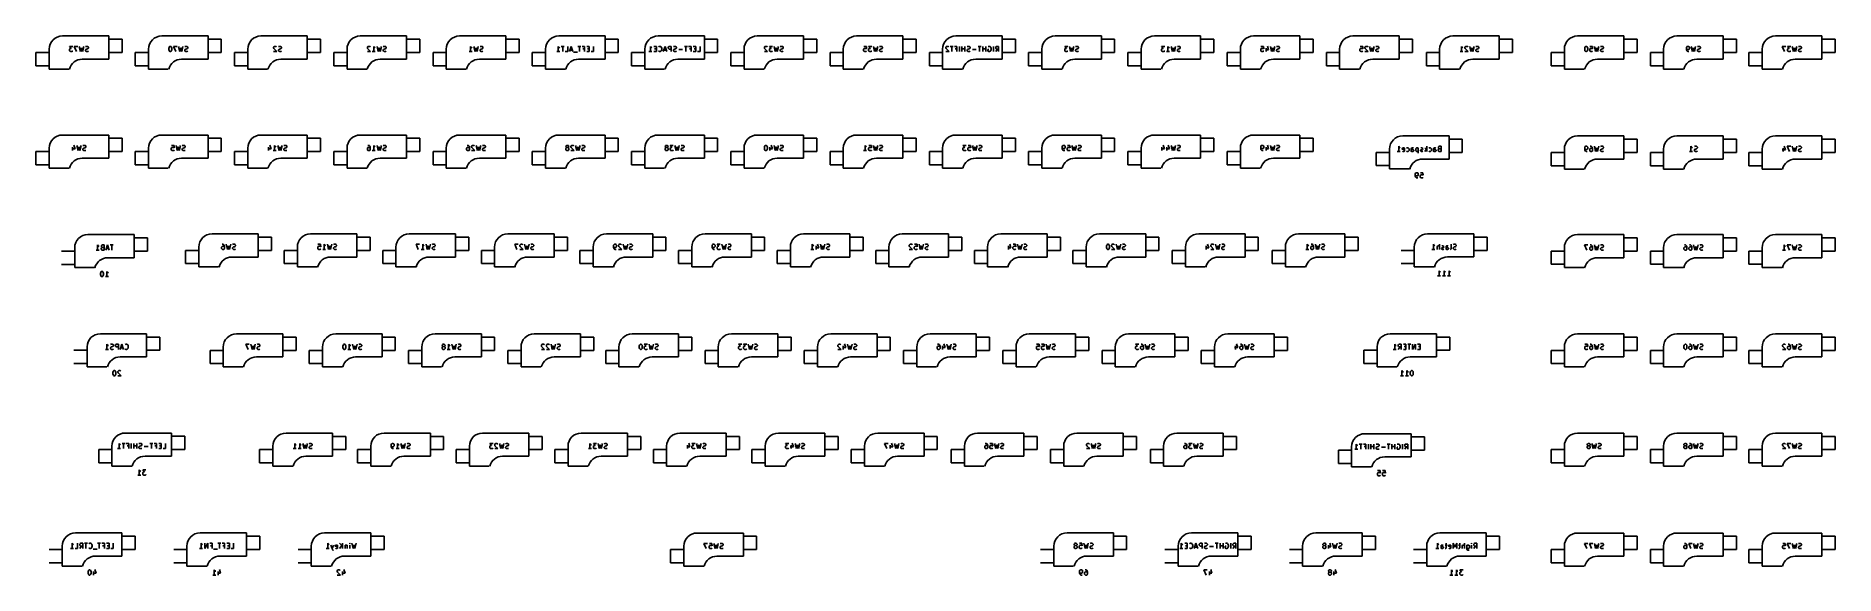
# Model space of a CAD drawing. Extents: x 31 to 377, y -115 to -12.
import ezdxf

# ---------------------------------------------------------------- set-up
doc = ezdxf.new("R2010")
doc.units = 0
doc.layers.add('BLACK', color=7, linetype='CONTINUOUS')

msp = doc.modelspace()

# ---------------------------------------------------------------- linework, layer by layer
at = {"layer": 'BLACK', "linetype": 'CONTINUOUS'}
for p, q in [((36.576, -11.684), (45.466, -11.684)), ((38.5605, -13.6764), (37.9415, -13.6764)), ((37.9415, -13.6764), (38.2748, -14.0573)), ((39.5129, -13.6764), (38.8462, -13.6764)), ((38.8462, -13.6764), (39.2748, -14.6764)), ((40.0367, -14.6764), (39.7986, -13.6764)), ((40.6558, -13.6764), (40.4177, -14.6764)), ((41.132, -13.6764), (40.9891, -13.724)), ((41.37, -13.6764), (41.132, -13.6764)), ((41.4653, -13.724), (41.37, -13.6764)), ((41.5129, -13.7716), (41.4653, -13.724)), ((41.5605, -13.8669), (41.5129, -13.7716)), ((45.466, -11.684), (45.466, -16.129)), ((45.466, -12.319), (48.006, -12.319)), ((48.006, -12.319), (48.006, -14.859)), ((55.626, -11.684), (64.516, -11.684)), ((57.0867, -13.7716), (57.0391, -13.8669)), ((57.1343, -13.724), (57.0867, -13.7716)), ((57.2296, -13.6764), (57.1343, -13.724)), ((57.3248, -13.6764), (57.2296, -13.6764)), ((57.42, -13.724), (57.3248, -13.6764)), ((57.4677, -13.7716), (57.42, -13.724)), ((57.5153, -13.8669), (57.4677, -13.7716)), ((58.5629, -13.6764), (57.8962, -13.6764)), ((57.8962, -13.6764), (58.3248, -14.6764)), ((59.0867, -14.6764), (58.8486, -13.6764)), ((59.7058, -13.6764), (59.4677, -14.6764)), ((60.182, -13.6764), (60.0391, -13.724)), ((60.42, -13.6764), (60.182, -13.6764)), ((60.5153, -13.724), (60.42, -13.6764)), ((60.5629, -13.7716), (60.5153, -13.724)), ((60.6105, -13.8669), (60.5629, -13.7716)), ((64.516, -11.684), (64.516, -16.129)), ((64.516, -12.319), (67.056, -12.319)), ((67.056, -12.319), (67.056, -14.859)), ((74.676, -11.684), (83.566, -11.684)), ((77.1367, -13.7716), (77.0891, -13.8669)), ((77.1843, -13.724), (77.1367, -13.7716)), ((77.2796, -13.6764), (77.1843, -13.724)), ((77.5177, -13.6764), (77.2796, -13.6764)), ((77.6129, -13.724), (77.5177, -13.6764)), ((77.6605, -13.7716), (77.6129, -13.724)), ((78.1843, -13.6764), (78.0415, -13.724)), ((78.4224, -13.6764), (78.1843, -13.6764)), ((78.5177, -13.724), (78.4224, -13.6764)), ((78.5653, -13.7716), (78.5177, -13.724)), ((78.6129, -13.8669), (78.5653, -13.7716)), ((83.566, -11.684), (83.566, -16.129)), ((83.566, -12.319), (86.106, -12.319)), ((86.106, -12.319), (86.106, -14.859)), ((93.726, -11.684), (102.616, -11.684)), ((95.1391, -13.7716), (95.0915, -13.8669)), ((95.1867, -13.724), (95.1391, -13.7716)), ((95.282, -13.6764), (95.1867, -13.724)), ((95.52, -13.6764), (95.282, -13.6764)), ((95.6153, -13.724), (95.52, -13.6764)), ((95.6629, -13.7716), (95.6153, -13.724)), ((96.3296, -14.6764), (96.3296, -13.6764)), ((96.3296, -13.6764), (96.4248, -13.8192)), ((97.1867, -14.6764), (96.9486, -13.6764)), ((97.8058, -13.6764), (97.5677, -14.6764)), ((98.282, -13.6764), (98.1391, -13.724)), ((98.52, -13.6764), (98.282, -13.6764)), ((98.6153, -13.724), (98.52, -13.6764)), ((98.6629, -13.7716), (98.6153, -13.724)), ((98.7105, -13.8669), (98.6629, -13.7716)), ((102.616, -11.684), (102.616, -16.129)), ((102.616, -12.319), (105.156, -12.319)), ((105.156, -12.319), (105.156, -14.859)), ((112.776, -11.684), (121.666, -11.684)), ((114.903, -14.6764), (114.903, -13.6764)), ((114.903, -13.6764), (114.999, -13.8192)), ((115.761, -14.6764), (115.522, -13.6764)), ((116.38, -13.6764), (116.141, -14.6764)), ((116.856, -13.6764), (116.713, -13.724)), ((117.094, -13.6764), (116.856, -13.6764)), ((117.189, -13.724), (117.094, -13.6764)), ((117.237, -13.7716), (117.189, -13.724)), ((117.284, -13.8669), (117.237, -13.7716)), ((121.666, -11.684), (121.666, -16.129)), ((121.666, -12.319), (124.206, -12.319)), ((124.206, -12.319), (124.206, -14.859)), ((131.739, -14.6764), (131.739, -13.6764)), ((131.739, -13.6764), (131.834, -13.8192)), ((131.826, -11.684), (140.716, -11.684)), ((132.882, -13.6764), (132.311, -13.6764)), ((132.596, -14.6764), (132.596, -13.6764)), ((133.549, -14.6764), (133.549, -13.6764)), ((134.215, -13.6764), (133.882, -14.6764)), ((134.549, -14.6764), (134.215, -13.6764)), ((136.072, -13.6764), (135.501, -13.6764)), ((135.787, -14.6764), (135.787, -13.6764)), ((136.787, -13.6764), (136.311, -13.6764)), ((136.787, -14.6764), (136.787, -13.6764)), ((137.691, -13.6764), (137.215, -13.6764)), ((137.691, -14.6764), (137.691, -13.6764)), ((138.501, -14.6764), (138.501, -13.6764)), ((140.716, -11.684), (140.716, -16.129)), ((140.716, -12.319), (143.256, -12.319)), ((143.256, -12.319), (143.256, -14.859)), ((149.408, -14.6764), (149.408, -13.6764)), ((149.408, -13.6764), (149.503, -13.8192)), ((150.551, -13.6764), (150.075, -13.6764)), ((150.551, -14.6764), (150.551, -13.6764)), ((150.876, -11.684), (159.766, -11.684)), ((151.027, -13.724), (150.98, -13.7716)), ((151.17, -13.6764), (151.027, -13.724)), ((151.265, -13.6764), (151.17, -13.6764)), ((151.408, -13.724), (151.265, -13.6764)), ((151.503, -13.8192), (151.408, -13.724)), ((152.218, -13.6764), (151.884, -14.6764)), ((152.551, -14.6764), (152.218, -13.6764)), ((152.884, -13.7716), (152.837, -13.8669)), ((152.932, -13.724), (152.884, -13.7716)), ((153.027, -13.6764), (152.932, -13.724)), ((153.408, -13.6764), (153.027, -13.6764)), ((153.408, -14.6764), (153.408, -13.6764)), ((153.98, -13.6764), (153.837, -13.724)), ((154.218, -13.6764), (153.98, -13.6764)), ((154.313, -13.724), (154.218, -13.6764)), ((154.361, -13.7716), (154.313, -13.724)), ((154.408, -13.8669), (154.361, -13.7716)), ((156.503, -13.6764), (155.932, -13.6764)), ((156.218, -14.6764), (156.218, -13.6764)), ((157.218, -13.6764), (156.741, -13.6764)), ((157.218, -14.6764), (157.218, -13.6764)), ((158.122, -13.6764), (157.646, -13.6764)), ((158.122, -14.6764), (158.122, -13.6764)), ((158.932, -14.6764), (158.932, -13.6764)), ((159.766, -11.684), (159.766, -16.129)), ((159.766, -12.319), (162.306, -12.319)), ((162.306, -12.319), (162.306, -14.859)), ((169.926, -11.684), (178.816, -11.684)), ((171.339, -13.7716), (171.291, -13.8669)), ((171.387, -13.724), (171.339, -13.7716)), ((171.482, -13.6764), (171.387, -13.724)), ((171.72, -13.6764), (171.482, -13.6764)), ((171.815, -13.724), (171.72, -13.6764)), ((171.863, -13.7716), (171.815, -13.724)), ((172.863, -13.6764), (172.244, -13.6764)), ((172.244, -13.6764), (172.577, -14.0573)), ((173.387, -14.6764), (173.149, -13.6764)), ((174.006, -13.6764), (173.768, -14.6764)), ((174.482, -13.6764), (174.339, -13.724)), ((174.72, -13.6764), (174.482, -13.6764)), ((174.815, -13.724), (174.72, -13.6764)), ((174.863, -13.7716), (174.815, -13.724)), ((174.911, -13.8669), (174.863, -13.7716)), ((178.816, -11.684), (178.816, -16.129)), ((178.816, -12.319), (181.356, -12.319)), ((181.356, -12.319), (181.356, -14.859)), ((188.976, -11.684), (197.866, -11.684)), ((190.389, -13.6764), (190.865, -13.6764)), ((190.865, -13.6764), (190.913, -14.1526)), ((191.913, -13.6764), (191.294, -13.6764)), ((191.294, -13.6764), (191.627, -14.0573)), ((192.437, -14.6764), (192.199, -13.6764)), ((193.056, -13.6764), (192.818, -14.6764)), ((193.532, -13.6764), (193.389, -13.724)), ((193.77, -13.6764), (193.532, -13.6764)), ((193.865, -13.724), (193.77, -13.6764)), ((193.913, -13.7716), (193.865, -13.724)), ((193.961, -13.8669), (193.913, -13.7716)), ((197.866, -11.684), (197.866, -16.129)), ((197.866, -12.319), (200.406, -12.319)), ((200.406, -12.319), (200.406, -14.859)), ((206.153, -13.7716), (206.106, -13.8669)), ((206.201, -13.724), (206.153, -13.7716)), ((206.296, -13.6764), (206.201, -13.724)), ((206.534, -13.6764), (206.296, -13.6764)), ((206.63, -13.724), (206.534, -13.6764)), ((206.677, -13.7716), (206.63, -13.724)), ((207.534, -13.6764), (206.963, -13.6764)), ((207.249, -14.6764), (207.249, -13.6764)), ((208.249, -13.6764), (207.772, -13.6764)), ((208.026, -11.684), (216.916, -11.684)), ((208.249, -14.6764), (208.249, -13.6764)), ((208.725, -14.6764), (208.725, -13.6764)), ((209.201, -14.6764), (209.201, -13.6764)), ((209.772, -14.6764), (209.772, -13.6764)), ((210.344, -13.6764), (210.201, -13.724)), ((210.582, -13.6764), (210.344, -13.6764)), ((210.677, -13.724), (210.582, -13.6764)), ((210.725, -13.7716), (210.677, -13.724)), ((210.772, -13.8669), (210.725, -13.7716)), ((212.868, -13.6764), (212.296, -13.6764)), ((212.582, -14.6764), (212.582, -13.6764)), ((213.201, -14.6764), (213.201, -13.6764)), ((213.772, -14.6764), (213.772, -13.6764)), ((214.249, -13.724), (214.344, -13.6764)), ((214.344, -13.6764), (214.487, -13.6764)), ((214.487, -13.6764), (214.63, -13.724)), ((214.63, -13.724), (214.725, -13.8192)), ((215.249, -14.6764), (215.249, -13.6764)), ((215.725, -13.7716), (215.677, -13.8669)), ((215.772, -13.724), (215.725, -13.7716)), ((215.868, -13.6764), (215.772, -13.724)), ((216.249, -13.6764), (215.868, -13.6764)), ((216.249, -14.6764), (216.249, -13.6764)), ((216.916, -11.684), (216.916, -16.129)), ((216.916, -12.319), (219.456, -12.319)), ((219.456, -12.319), (219.456, -14.859)), ((227.076, -11.684), (235.966, -11.684)), ((229.537, -13.6764), (228.918, -13.6764)), ((228.918, -13.6764), (229.251, -14.0573)), ((230.061, -14.6764), (229.822, -13.6764)), ((230.68, -13.6764), (230.441, -14.6764)), ((231.156, -13.6764), (231.013, -13.724)), ((231.394, -13.6764), (231.156, -13.6764)), ((231.489, -13.724), (231.394, -13.6764)), ((231.537, -13.7716), (231.489, -13.724)), ((231.584, -13.8669), (231.537, -13.7716)), ((235.966, -11.684), (235.966, -16.129)), ((235.966, -12.319), (238.506, -12.319)), ((238.506, -12.319), (238.506, -14.859)), ((246.126, -11.684), (255.016, -11.684)), ((248.111, -13.6764), (247.491, -13.6764)), ((247.491, -13.6764), (247.825, -14.0573)), ((248.73, -14.6764), (248.73, -13.6764)), ((248.73, -13.6764), (248.825, -13.8192)), ((249.587, -14.6764), (249.349, -13.6764)), ((250.206, -13.6764), (249.968, -14.6764)), ((250.682, -13.6764), (250.539, -13.724)), ((250.92, -13.6764), (250.682, -13.6764)), ((251.015, -13.724), (250.92, -13.6764)), ((251.063, -13.7716), (251.015, -13.724)), ((251.111, -13.8669), (251.063, -13.7716)), ((255.016, -11.684), (255.016, -16.129)), ((255.016, -12.319), (257.556, -12.319)), ((257.556, -12.319), (257.556, -14.859)), ((265.176, -11.684), (274.066, -11.684)), ((266.589, -13.6764), (267.065, -13.6764)), ((267.065, -13.6764), (267.113, -14.1526)), ((267.827, -13.6288), (268.065, -14.343)), ((268.637, -14.6764), (268.399, -13.6764)), ((269.256, -13.6764), (269.018, -14.6764)), ((269.732, -13.6764), (269.589, -13.724)), ((269.97, -13.6764), (269.732, -13.6764)), ((270.065, -13.724), (269.97, -13.6764)), ((270.113, -13.7716), (270.065, -13.724)), ((270.161, -13.8669), (270.113, -13.7716)), ((274.066, -11.684), (274.066, -16.129)), ((274.066, -12.319), (276.606, -12.319)), ((276.606, -12.319), (276.606, -14.859)), ((284.226, -11.684), (293.116, -11.684)), ((285.639, -13.6764), (286.115, -13.6764)), ((286.115, -13.6764), (286.163, -14.1526)), ((286.591, -13.7716), (286.544, -13.8669)), ((286.639, -13.724), (286.591, -13.7716)), ((286.734, -13.6764), (286.639, -13.724)), ((286.972, -13.6764), (286.734, -13.6764)), ((287.068, -13.724), (286.972, -13.6764)), ((287.115, -13.7716), (287.068, -13.724)), ((287.687, -14.6764), (287.449, -13.6764)), ((288.306, -13.6764), (288.068, -14.6764)), ((288.782, -13.6764), (288.639, -13.724)), ((289.02, -13.6764), (288.782, -13.6764)), ((289.115, -13.724), (289.02, -13.6764)), ((289.163, -13.7716), (289.115, -13.724)), ((289.211, -13.8669), (289.163, -13.7716)), ((293.116, -11.684), (293.116, -16.129)), ((293.116, -12.319), (295.656, -12.319)), ((295.656, -12.319), (295.656, -14.859)), ((303.424, -11.684), (312.314, -11.684)), ((305.075, -14.6764), (305.075, -13.6764)), ((305.075, -13.6764), (305.17, -13.8192)), ((305.789, -13.7716), (305.742, -13.8669)), ((305.837, -13.724), (305.789, -13.7716)), ((305.932, -13.6764), (305.837, -13.724)), ((306.17, -13.6764), (305.932, -13.6764)), ((306.266, -13.724), (306.17, -13.6764)), ((306.313, -13.7716), (306.266, -13.724)), ((306.885, -14.6764), (306.647, -13.6764)), ((307.504, -13.6764), (307.266, -14.6764)), ((307.98, -13.6764), (307.837, -13.724)), ((308.218, -13.6764), (307.98, -13.6764)), ((308.313, -13.724), (308.218, -13.6764)), ((308.361, -13.7716), (308.313, -13.724)), ((308.409, -13.8669), (308.361, -13.7716)), ((312.314, -11.684), (312.314, -16.129)), ((312.314, -12.319), (314.854, -12.319)), ((314.854, -12.319), (314.854, -14.859)), ((327.355, -11.684), (336.245, -11.684)), ((328.816, -13.7716), (328.768, -13.8669)), ((328.863, -13.724), (328.816, -13.7716)), ((328.959, -13.6764), (328.863, -13.724)), ((329.054, -13.6764), (328.959, -13.6764)), ((329.149, -13.724), (329.054, -13.6764)), ((329.197, -13.7716), (329.149, -13.724)), ((329.244, -13.8669), (329.197, -13.7716)), ((329.72, -13.6764), (330.197, -13.6764)), ((330.197, -13.6764), (330.244, -14.1526)), ((330.816, -14.6764), (330.578, -13.6764)), ((331.435, -13.6764), (331.197, -14.6764)), ((331.911, -13.6764), (331.768, -13.724)), ((332.149, -13.6764), (331.911, -13.6764)), ((332.244, -13.724), (332.149, -13.6764)), ((332.292, -13.7716), (332.244, -13.724)), ((332.34, -13.8669), (332.292, -13.7716)), ((336.245, -11.684), (336.245, -16.129)), ((336.245, -12.319), (338.785, -12.319)), ((338.785, -12.319), (338.785, -14.859)), ((346.405, -11.684), (355.295, -11.684)), ((348.247, -13.8669), (348.294, -13.7716)), ((348.294, -13.7716), (348.342, -13.724)), ((348.342, -13.724), (348.437, -13.6764)), ((348.437, -13.6764), (348.628, -13.6764)), ((348.628, -13.6764), (348.723, -13.724)), ((348.723, -13.724), (348.77, -13.7716)), ((348.77, -13.7716), (348.818, -13.8669)), ((349.39, -14.6764), (349.151, -13.6764)), ((350.009, -13.6764), (349.77, -14.6764)), ((350.485, -13.6764), (350.342, -13.724)), ((350.723, -13.6764), (350.485, -13.6764)), ((350.818, -13.724), (350.723, -13.6764)), ((350.866, -13.7716), (350.818, -13.724)), ((350.913, -13.8669), (350.866, -13.7716)), ((355.295, -11.684), (355.295, -16.129)), ((355.295, -12.319), (357.835, -12.319)), ((357.835, -12.319), (357.835, -14.859)), ((365.328, -11.684), (374.218, -11.684)), ((367.313, -13.6764), (366.646, -13.6764)), ((366.646, -13.6764), (367.074, -14.6764)), ((368.265, -13.6764), (367.646, -13.6764)), ((367.646, -13.6764), (367.979, -14.0573)), ((368.789, -14.6764), (368.551, -13.6764)), ((369.408, -13.6764), (369.17, -14.6764)), ((369.884, -13.6764), (369.741, -13.724)), ((370.122, -13.6764), (369.884, -13.6764)), ((370.217, -13.724), (370.122, -13.6764)), ((370.265, -13.7716), (370.217, -13.724)), ((370.313, -13.8669), (370.265, -13.7716)), ((374.218, -11.684), (374.218, -16.129)), ((374.218, -12.319), (376.758, -12.319)), ((376.758, -12.319), (376.758, -14.859)), ((31.496, -14.859), (34.036, -14.859)), ((31.496, -17.399), (31.496, -14.859)), ((34.036, -18.034), (34.036, -14.224)), ((37.9891, -14.1526), (37.9415, -14.2478)), ((37.9415, -14.2478), (37.9415, -14.4859)), ((37.9415, -14.4859), (37.9891, -14.5811)), ((38.0367, -14.105), (37.9891, -14.1526)), ((37.9891, -14.5811), (38.0367, -14.6288)), ((38.132, -14.0573), (38.0367, -14.105)), ((38.0367, -14.6288), (38.132, -14.6764)), ((38.2748, -14.0573), (38.132, -14.0573)), ((38.132, -14.6764), (38.4177, -14.6764)), ((38.4177, -14.6764), (38.5129, -14.6288)), ((38.5129, -14.6288), (38.5605, -14.5811)), ((40.2272, -13.9621), (40.0367, -14.6764)), ((40.4177, -14.6764), (40.2272, -13.9621)), ((45.466, -16.129), (40.386, -16.129)), ((40.9891, -14.3907), (41.0367, -14.2954)), ((40.9891, -14.4859), (40.9891, -14.3907)), ((41.0367, -14.5811), (40.9891, -14.4859)), ((41.0367, -14.2954), (41.0843, -14.2478)), ((41.0843, -14.6288), (41.0367, -14.5811)), ((41.0843, -14.2478), (41.1796, -14.2002)), ((41.1796, -14.6764), (41.0843, -14.6288)), ((41.1796, -14.2002), (41.37, -14.1526)), ((41.4177, -14.6764), (41.1796, -14.6764)), ((41.37, -14.1526), (41.4653, -14.105)), ((41.5605, -14.6288), (41.4177, -14.6764)), ((41.4653, -14.105), (41.5129, -14.0573)), ((41.5129, -14.0573), (41.5605, -13.9621)), ((41.5605, -13.9621), (41.5605, -13.8669)), ((48.006, -14.859), (45.466, -14.859)), ((50.546, -14.859), (53.086, -14.859)), ((50.546, -17.399), (50.546, -14.859)), ((53.086, -18.034), (53.086, -14.224)), ((57.0391, -13.8669), (56.9915, -14.0573)), ((56.9915, -14.0573), (56.9915, -14.2954)), ((56.9915, -14.2954), (57.0391, -14.4859)), ((57.0391, -14.4859), (57.0867, -14.5811)), ((57.0867, -14.5811), (57.1343, -14.6288)), ((57.1343, -14.6288), (57.2296, -14.6764)), ((57.2296, -14.6764), (57.3248, -14.6764)), ((57.3248, -14.6764), (57.42, -14.6288)), ((57.42, -14.6288), (57.4677, -14.5811)), ((57.4677, -14.5811), (57.5153, -14.4859)), ((57.5629, -14.0573), (57.5153, -13.8669)), ((57.5153, -14.4859), (57.5629, -14.2954)), ((57.5629, -14.2954), (57.5629, -14.0573)), ((59.2772, -13.9621), (59.0867, -14.6764)), ((59.4677, -14.6764), (59.2772, -13.9621)), ((64.516, -16.129), (59.436, -16.129)), ((60.0391, -14.3907), (60.0867, -14.2954)), ((60.0391, -14.4859), (60.0391, -14.3907)), ((60.0867, -14.5811), (60.0391, -14.4859)), ((60.0867, -14.2954), (60.1343, -14.2478)), ((60.1343, -14.6288), (60.0867, -14.5811)), ((60.1343, -14.2478), (60.2296, -14.2002)), ((60.2296, -14.6764), (60.1343, -14.6288)), ((60.2296, -14.2002), (60.42, -14.1526)), ((60.4677, -14.6764), (60.2296, -14.6764)), ((60.42, -14.1526), (60.5153, -14.105)), ((60.6105, -14.6288), (60.4677, -14.6764)), ((60.5153, -14.105), (60.5629, -14.0573)), ((60.5629, -14.0573), (60.6105, -13.9621)), ((60.6105, -13.9621), (60.6105, -13.8669)), ((67.056, -14.859), (64.516, -14.859)), ((69.596, -14.859), (72.136, -14.859)), ((69.596, -17.399), (69.596, -14.859)), ((72.136, -18.034), (72.136, -14.224)), ((77.0891, -13.8669), (77.0891, -13.9621)), ((77.0891, -13.9621), (77.1367, -14.105)), ((77.7081, -14.6764), (77.0891, -14.6764)), ((77.1367, -14.105), (77.7081, -14.6764)), ((78.0415, -14.3907), (78.0891, -14.2954)), ((78.0415, -14.4859), (78.0415, -14.3907)), ((78.0891, -14.5811), (78.0415, -14.4859)), ((78.0891, -14.2954), (78.1367, -14.2478)), ((78.1367, -14.6288), (78.0891, -14.5811)), ((78.1367, -14.2478), (78.232, -14.2002)), ((78.232, -14.6764), (78.1367, -14.6288)), ((78.232, -14.2002), (78.4224, -14.1526)), ((78.47, -14.6764), (78.232, -14.6764)), ((78.4224, -14.1526), (78.5177, -14.105)), ((78.6129, -14.6288), (78.47, -14.6764)), ((83.566, -16.129), (78.486, -16.129)), ((78.5177, -14.105), (78.5653, -14.0573)), ((78.5653, -14.0573), (78.6129, -13.9621)), ((78.6129, -13.9621), (78.6129, -13.8669)), ((86.106, -14.859), (83.566, -14.859)), ((88.646, -14.859), (91.186, -14.859)), ((88.646, -17.399), (88.646, -14.859)), ((91.186, -18.034), (91.186, -14.224)), ((95.0915, -13.8669), (95.0915, -13.9621)), ((95.0915, -13.9621), (95.1391, -14.105)), ((95.7105, -14.6764), (95.0915, -14.6764)), ((95.1391, -14.105), (95.7105, -14.6764)), ((96.0439, -14.6764), (96.6153, -14.6764)), ((96.4248, -13.8192), (96.52, -13.9145)), ((96.52, -13.9145), (96.6153, -13.9621)), ((97.3772, -13.9621), (97.1867, -14.6764)), ((97.5677, -14.6764), (97.3772, -13.9621)), ((102.616, -16.129), (97.536, -16.129)), ((98.1391, -14.3907), (98.1867, -14.2954)), ((98.1391, -14.4859), (98.1391, -14.3907)), ((98.1867, -14.5811), (98.1391, -14.4859)), ((98.1867, -14.2954), (98.2343, -14.2478)), ((98.2343, -14.6288), (98.1867, -14.5811)), ((98.2343, -14.2478), (98.3296, -14.2002)), ((98.3296, -14.6764), (98.2343, -14.6288)), ((98.3296, -14.2002), (98.52, -14.1526)), ((98.5677, -14.6764), (98.3296, -14.6764)), ((98.52, -14.1526), (98.6153, -14.105)), ((98.7105, -14.6288), (98.5677, -14.6764)), ((98.6153, -14.105), (98.6629, -14.0573)), ((98.6629, -14.0573), (98.7105, -13.9621)), ((98.7105, -13.9621), (98.7105, -13.8669)), ((105.156, -14.859), (102.616, -14.859)), ((107.696, -14.859), (110.236, -14.859)), ((107.696, -17.399), (107.696, -14.859)), ((110.236, -18.034), (110.236, -14.224)), ((114.618, -14.6764), (115.189, -14.6764)), ((114.999, -13.8192), (115.094, -13.9145)), ((115.094, -13.9145), (115.189, -13.9621)), ((115.951, -13.9621), (115.761, -14.6764)), ((116.141, -14.6764), (115.951, -13.9621)), ((121.666, -16.129), (116.586, -16.129)), ((116.713, -14.3907), (116.761, -14.2954)), ((116.713, -14.4859), (116.713, -14.3907)), ((116.761, -14.5811), (116.713, -14.4859)), ((116.761, -14.2954), (116.808, -14.2478)), ((116.808, -14.6288), (116.761, -14.5811)), ((116.808, -14.2478), (116.903, -14.2002)), ((116.903, -14.6764), (116.808, -14.6288)), ((116.903, -14.2002), (117.094, -14.1526)), ((117.141, -14.6764), (116.903, -14.6764)), ((117.094, -14.1526), (117.189, -14.105)), ((117.284, -14.6288), (117.141, -14.6764)), ((117.189, -14.105), (117.237, -14.0573)), ((117.237, -14.0573), (117.284, -13.9621)), ((117.284, -13.9621), (117.284, -13.8669)), ((124.206, -14.859), (121.666, -14.859)), ((126.746, -14.859), (129.286, -14.859)), ((126.746, -17.399), (126.746, -14.859)), ((129.286, -18.034), (129.286, -14.224)), ((131.453, -14.6764), (132.025, -14.6764)), ((131.834, -13.8192), (131.93, -13.9145)), ((131.93, -13.9145), (132.025, -13.9621)), ((133.072, -14.6764), (133.549, -14.6764)), ((134.453, -14.3907), (133.977, -14.3907)), ((135.406, -14.7716), (134.644, -14.7716)), ((140.716, -16.129), (135.636, -16.129)), ((136.453, -14.1526), (136.787, -14.1526)), ((137.215, -14.6764), (137.691, -14.6764)), ((137.691, -14.1526), (137.358, -14.1526)), ((138.025, -14.6764), (138.501, -14.6764)), ((143.256, -14.859), (140.716, -14.859)), ((145.796, -14.859), (148.336, -14.859)), ((145.796, -17.399), (145.796, -14.859)), ((148.336, -18.034), (148.336, -14.224)), ((149.122, -14.6764), (149.694, -14.6764)), ((149.503, -13.8192), (149.599, -13.9145)), ((149.599, -13.9145), (149.694, -13.9621)), ((150.075, -14.6764), (150.551, -14.6764)), ((150.551, -14.1526), (150.218, -14.1526)), ((150.98, -14.5811), (151.027, -14.6288)), ((151.027, -14.6288), (151.17, -14.6764)), ((151.17, -14.6764), (151.265, -14.6764)), ((151.265, -14.6764), (151.408, -14.6288)), ((151.408, -14.6288), (151.503, -14.5335)), ((151.551, -13.9145), (151.503, -13.8192)), ((151.503, -14.5335), (151.551, -14.4383)), ((151.599, -14.105), (151.551, -13.9145)), ((151.551, -14.4383), (151.599, -14.2478)), ((151.599, -14.2478), (151.599, -14.105)), ((152.456, -14.3907), (151.98, -14.3907)), ((152.837, -13.8669), (152.837, -14.0097)), ((152.837, -14.0097), (152.884, -14.105)), ((152.884, -14.105), (152.932, -14.1526)), ((152.932, -14.1526), (153.027, -14.2002)), ((153.027, -14.2002), (153.408, -14.2002)), ((153.837, -14.3907), (153.884, -14.2954)), ((153.837, -14.4859), (153.837, -14.3907)), ((153.884, -14.5811), (153.837, -14.4859)), ((153.884, -14.2954), (153.932, -14.2478)), ((153.932, -14.6288), (153.884, -14.5811)), ((153.932, -14.2478), (154.027, -14.2002)), ((154.027, -14.6764), (153.932, -14.6288)), ((154.027, -14.2002), (154.218, -14.1526)), ((154.265, -14.6764), (154.027, -14.6764)), ((154.218, -14.1526), (154.313, -14.105)), ((154.408, -14.6288), (154.265, -14.6764)), ((154.313, -14.105), (154.361, -14.0573)), ((154.361, -14.0573), (154.408, -13.9621)), ((154.408, -13.9621), (154.408, -13.8669)), ((159.766, -16.129), (154.686, -16.129)), ((155.599, -14.2954), (154.837, -14.2954)), ((156.884, -14.1526), (157.218, -14.1526)), ((157.646, -14.6764), (158.122, -14.6764)), ((158.122, -14.1526), (157.789, -14.1526)), ((158.456, -14.6764), (158.932, -14.6764)), ((162.306, -14.859), (159.766, -14.859)), ((164.846, -14.859), (167.386, -14.859)), ((164.846, -17.399), (164.846, -14.859)), ((167.386, -18.034), (167.386, -14.224)), ((171.291, -13.8669), (171.291, -13.9621)), ((171.291, -13.9621), (171.339, -14.105)), ((171.911, -14.6764), (171.291, -14.6764)), ((171.339, -14.105), (171.911, -14.6764)), ((172.291, -14.1526), (172.244, -14.2478)), ((172.244, -14.2478), (172.244, -14.4859)), ((172.244, -14.4859), (172.291, -14.5811)), ((172.339, -14.105), (172.291, -14.1526)), ((172.291, -14.5811), (172.339, -14.6288)), ((172.434, -14.0573), (172.339, -14.105)), ((172.339, -14.6288), (172.434, -14.6764)), ((172.577, -14.0573), (172.434, -14.0573)), ((172.434, -14.6764), (172.72, -14.6764)), ((172.72, -14.6764), (172.815, -14.6288)), ((172.815, -14.6288), (172.863, -14.5811)), ((173.577, -13.9621), (173.387, -14.6764)), ((173.768, -14.6764), (173.577, -13.9621)), ((178.816, -16.129), (173.736, -16.129)), ((174.339, -14.3907), (174.387, -14.2954)), ((174.339, -14.4859), (174.339, -14.3907)), ((174.387, -14.5811), (174.339, -14.4859)), ((174.387, -14.2954), (174.434, -14.2478)), ((174.434, -14.6288), (174.387, -14.5811)), ((174.434, -14.2478), (174.53, -14.2002)), ((174.53, -14.6764), (174.434, -14.6288)), ((174.53, -14.2002), (174.72, -14.1526)), ((174.768, -14.6764), (174.53, -14.6764)), ((174.72, -14.1526), (174.815, -14.105)), ((174.911, -14.6288), (174.768, -14.6764)), ((174.815, -14.105), (174.863, -14.0573)), ((174.863, -14.0573), (174.911, -13.9621)), ((174.911, -13.9621), (174.911, -13.8669)), ((181.356, -14.859), (178.816, -14.859)), ((183.896, -14.859), (186.436, -14.859)), ((183.896, -17.399), (183.896, -14.859)), ((186.436, -18.034), (186.436, -14.224)), ((190.389, -14.1526), (190.341, -14.2478)), ((190.341, -14.2478), (190.341, -14.4859)), ((190.341, -14.4859), (190.389, -14.5811)), ((190.437, -14.105), (190.389, -14.1526)), ((190.389, -14.5811), (190.437, -14.6288)), ((190.532, -14.0573), (190.437, -14.105)), ((190.437, -14.6288), (190.532, -14.6764)), ((190.77, -14.0573), (190.532, -14.0573)), ((190.532, -14.6764), (190.77, -14.6764)), ((190.865, -14.105), (190.77, -14.0573)), ((190.77, -14.6764), (190.865, -14.6288)), ((190.913, -14.1526), (190.865, -14.105)), ((190.865, -14.6288), (190.913, -14.5811)), ((191.341, -14.1526), (191.294, -14.2478)), ((191.294, -14.2478), (191.294, -14.4859)), ((191.294, -14.4859), (191.341, -14.5811)), ((191.389, -14.105), (191.341, -14.1526)), ((191.341, -14.5811), (191.389, -14.6288)), ((191.484, -14.0573), (191.389, -14.105)), ((191.389, -14.6288), (191.484, -14.6764)), ((191.627, -14.0573), (191.484, -14.0573)), ((191.484, -14.6764), (191.77, -14.6764)), ((191.77, -14.6764), (191.865, -14.6288)), ((191.865, -14.6288), (191.913, -14.5811)), ((192.627, -13.9621), (192.437, -14.6764)), ((192.818, -14.6764), (192.627, -13.9621)), ((197.866, -16.129), (192.786, -16.129)), ((193.389, -14.3907), (193.437, -14.2954)), ((193.389, -14.4859), (193.389, -14.3907)), ((193.437, -14.5811), (193.389, -14.4859)), ((193.437, -14.2954), (193.484, -14.2478)), ((193.484, -14.6288), (193.437, -14.5811)), ((193.484, -14.2478), (193.58, -14.2002)), ((193.58, -14.6764), (193.484, -14.6288)), ((193.58, -14.2002), (193.77, -14.1526)), ((193.818, -14.6764), (193.58, -14.6764)), ((193.77, -14.1526), (193.865, -14.105)), ((193.961, -14.6288), (193.818, -14.6764)), ((193.865, -14.105), (193.913, -14.0573)), ((193.913, -14.0573), (193.961, -13.9621)), ((193.961, -13.9621), (193.961, -13.8669)), ((200.406, -14.859), (197.866, -14.859)), ((202.946, -14.859), (205.486, -14.859)), ((202.946, -17.399), (202.946, -14.859)), ((205.486, -18.034), (205.486, -14.224)), ((206.106, -13.8669), (206.106, -13.9621)), ((206.106, -13.9621), (206.153, -14.105)), ((206.725, -14.6764), (206.106, -14.6764)), ((206.153, -14.105), (206.725, -14.6764)), ((207.915, -14.1526), (208.249, -14.1526)), ((209.772, -14.1526), (209.201, -14.1526)), ((210.201, -14.3907), (210.249, -14.2954)), ((210.201, -14.4859), (210.201, -14.3907)), ((210.249, -14.5811), (210.201, -14.4859)), ((210.249, -14.2954), (210.296, -14.2478)), ((210.296, -14.6288), (210.249, -14.5811)), ((210.296, -14.2478), (210.391, -14.2002)), ((210.391, -14.6764), (210.296, -14.6288)), ((210.391, -14.2002), (210.582, -14.1526)), ((210.63, -14.6764), (210.391, -14.6764)), ((210.582, -14.1526), (210.677, -14.105)), ((210.772, -14.6288), (210.63, -14.6764)), ((210.677, -14.105), (210.725, -14.0573)), ((210.725, -14.0573), (210.772, -13.9621)), ((210.772, -13.9621), (210.772, -13.8669)), ((211.963, -14.2954), (211.201, -14.2954)), ((216.916, -16.129), (211.836, -16.129)), ((213.772, -14.1526), (213.201, -14.1526)), ((214.201, -14.5811), (214.201, -14.2478)), ((214.201, -14.2478), (214.391, -14.2478)), ((214.249, -14.6288), (214.201, -14.5811)), ((214.391, -14.6764), (214.249, -14.6288)), ((214.487, -14.6764), (214.391, -14.6764)), ((214.63, -14.6288), (214.487, -14.6764)), ((214.725, -14.5335), (214.63, -14.6288)), ((214.725, -13.8192), (214.772, -13.9145)), ((214.772, -14.4383), (214.725, -14.5335)), ((214.772, -13.9145), (214.82, -14.105)), ((214.82, -14.2478), (214.772, -14.4383)), ((214.82, -14.105), (214.82, -14.2478)), ((215.677, -13.8669), (215.677, -14.0097)), ((215.677, -14.0097), (215.725, -14.105)), ((215.677, -14.6764), (216.011, -14.2002)), ((215.725, -14.105), (215.772, -14.1526)), ((215.772, -14.1526), (215.868, -14.2002)), ((215.868, -14.2002), (216.249, -14.2002)), ((219.456, -14.859), (216.916, -14.859)), ((221.996, -14.859), (224.536, -14.859)), ((221.996, -17.399), (221.996, -14.859)), ((224.536, -18.034), (224.536, -14.224)), ((228.965, -14.1526), (228.918, -14.2478)), ((228.918, -14.2478), (228.918, -14.4859)), ((228.918, -14.4859), (228.965, -14.5811)), ((229.013, -14.105), (228.965, -14.1526)), ((228.965, -14.5811), (229.013, -14.6288)), ((229.108, -14.0573), (229.013, -14.105)), ((229.013, -14.6288), (229.108, -14.6764)), ((229.251, -14.0573), (229.108, -14.0573)), ((229.108, -14.6764), (229.394, -14.6764)), ((229.394, -14.6764), (229.489, -14.6288)), ((229.489, -14.6288), (229.537, -14.5811)), ((230.251, -13.9621), (230.061, -14.6764)), ((230.441, -14.6764), (230.251, -13.9621)), ((235.966, -16.129), (230.886, -16.129)), ((231.013, -14.3907), (231.061, -14.2954)), ((231.013, -14.4859), (231.013, -14.3907)), ((231.061, -14.5811), (231.013, -14.4859)), ((231.061, -14.2954), (231.108, -14.2478)), ((231.108, -14.6288), (231.061, -14.5811)), ((231.108, -14.2478), (231.203, -14.2002)), ((231.203, -14.6764), (231.108, -14.6288)), ((231.203, -14.2002), (231.394, -14.1526)), ((231.441, -14.6764), (231.203, -14.6764)), ((231.394, -14.1526), (231.489, -14.105)), ((231.584, -14.6288), (231.441, -14.6764)), ((231.489, -14.105), (231.537, -14.0573)), ((231.537, -14.0573), (231.584, -13.9621)), ((231.584, -13.9621), (231.584, -13.8669)), ((238.506, -14.859), (235.966, -14.859)), ((241.046, -14.859), (243.586, -14.859)), ((241.046, -17.399), (241.046, -14.859)), ((243.586, -18.034), (243.586, -14.224)), ((247.539, -14.1526), (247.491, -14.2478)), ((247.491, -14.2478), (247.491, -14.4859)), ((247.491, -14.4859), (247.539, -14.5811)), ((247.587, -14.105), (247.539, -14.1526)), ((247.539, -14.5811), (247.587, -14.6288)), ((247.682, -14.0573), (247.587, -14.105)), ((247.587, -14.6288), (247.682, -14.6764)), ((247.825, -14.0573), (247.682, -14.0573)), ((247.682, -14.6764), (247.968, -14.6764)), ((247.968, -14.6764), (248.063, -14.6288)), ((248.063, -14.6288), (248.111, -14.5811)), ((248.444, -14.6764), (249.015, -14.6764)), ((248.825, -13.8192), (248.92, -13.9145)), ((248.92, -13.9145), (249.015, -13.9621)), ((249.777, -13.9621), (249.587, -14.6764)), ((249.968, -14.6764), (249.777, -13.9621)), ((255.016, -16.129), (249.936, -16.129)), ((250.539, -14.3907), (250.587, -14.2954)), ((250.539, -14.4859), (250.539, -14.3907)), ((250.587, -14.5811), (250.539, -14.4859)), ((250.587, -14.2954), (250.634, -14.2478)), ((250.634, -14.6288), (250.587, -14.5811)), ((250.634, -14.2478), (250.73, -14.2002)), ((250.73, -14.6764), (250.634, -14.6288)), ((250.73, -14.2002), (250.92, -14.1526)), ((250.968, -14.6764), (250.73, -14.6764)), ((250.92, -14.1526), (251.015, -14.105)), ((251.111, -14.6288), (250.968, -14.6764)), ((251.015, -14.105), (251.063, -14.0573)), ((251.063, -14.0573), (251.111, -13.9621)), ((251.111, -13.9621), (251.111, -13.8669)), ((257.556, -14.859), (255.016, -14.859)), ((260.096, -14.859), (262.636, -14.859)), ((260.096, -17.399), (260.096, -14.859)), ((262.636, -18.034), (262.636, -14.224)), ((266.589, -14.1526), (266.541, -14.2478)), ((266.541, -14.2478), (266.541, -14.4859)), ((266.541, -14.4859), (266.589, -14.5811)), ((266.637, -14.105), (266.589, -14.1526)), ((266.589, -14.5811), (266.637, -14.6288)), ((266.732, -14.0573), (266.637, -14.105)), ((266.637, -14.6288), (266.732, -14.6764)), ((266.97, -14.0573), (266.732, -14.0573)), ((266.732, -14.6764), (266.97, -14.6764)), ((267.065, -14.105), (266.97, -14.0573)), ((266.97, -14.6764), (267.065, -14.6288)), ((267.113, -14.1526), (267.065, -14.105)), ((267.065, -14.6288), (267.113, -14.5811)), ((268.065, -14.343), (267.446, -14.343)), ((267.589, -14.0097), (267.589, -14.6764)), ((268.827, -13.9621), (268.637, -14.6764)), ((269.018, -14.6764), (268.827, -13.9621)), ((274.066, -16.129), (268.986, -16.129)), ((269.589, -14.3907), (269.637, -14.2954)), ((269.589, -14.4859), (269.589, -14.3907)), ((269.637, -14.5811), (269.589, -14.4859)), ((269.637, -14.2954), (269.684, -14.2478)), ((269.684, -14.6288), (269.637, -14.5811)), ((269.684, -14.2478), (269.78, -14.2002)), ((269.78, -14.6764), (269.684, -14.6288)), ((269.78, -14.2002), (269.97, -14.1526)), ((270.018, -14.6764), (269.78, -14.6764)), ((269.97, -14.1526), (270.065, -14.105)), ((270.161, -14.6288), (270.018, -14.6764)), ((270.065, -14.105), (270.113, -14.0573)), ((270.113, -14.0573), (270.161, -13.9621)), ((270.161, -13.9621), (270.161, -13.8669)), ((276.606, -14.859), (274.066, -14.859)), ((279.146, -14.859), (281.686, -14.859)), ((279.146, -17.399), (279.146, -14.859)), ((281.686, -18.034), (281.686, -14.224)), ((285.639, -14.1526), (285.591, -14.2478)), ((285.591, -14.2478), (285.591, -14.4859)), ((285.591, -14.4859), (285.639, -14.5811)), ((285.687, -14.105), (285.639, -14.1526)), ((285.639, -14.5811), (285.687, -14.6288)), ((285.782, -14.0573), (285.687, -14.105)), ((285.687, -14.6288), (285.782, -14.6764)), ((286.02, -14.0573), (285.782, -14.0573)), ((285.782, -14.6764), (286.02, -14.6764)), ((286.115, -14.105), (286.02, -14.0573)), ((286.02, -14.6764), (286.115, -14.6288)), ((286.163, -14.1526), (286.115, -14.105)), ((286.115, -14.6288), (286.163, -14.5811)), ((286.544, -13.8669), (286.544, -13.9621)), ((286.544, -13.9621), (286.591, -14.105)), ((287.163, -14.6764), (286.544, -14.6764)), ((286.591, -14.105), (287.163, -14.6764)), ((287.877, -13.9621), (287.687, -14.6764)), ((288.068, -14.6764), (287.877, -13.9621)), ((293.116, -16.129), (288.036, -16.129)), ((288.639, -14.3907), (288.687, -14.2954)), ((288.639, -14.4859), (288.639, -14.3907)), ((288.687, -14.5811), (288.639, -14.4859)), ((288.687, -14.2954), (288.734, -14.2478)), ((288.734, -14.6288), (288.687, -14.5811)), ((288.734, -14.2478), (288.83, -14.2002)), ((288.83, -14.6764), (288.734, -14.6288)), ((288.83, -14.2002), (289.02, -14.1526)), ((289.068, -14.6764), (288.83, -14.6764)), ((289.02, -14.1526), (289.115, -14.105)), ((289.211, -14.6288), (289.068, -14.6764)), ((289.115, -14.105), (289.163, -14.0573)), ((289.163, -14.0573), (289.211, -13.9621)), ((289.211, -13.9621), (289.211, -13.8669)), ((295.656, -14.859), (293.116, -14.859)), ((298.344, -14.859), (300.884, -14.859)), ((298.344, -17.399), (298.344, -14.859)), ((300.884, -18.034), (300.884, -14.224)), ((304.789, -14.6764), (305.361, -14.6764)), ((305.17, -13.8192), (305.266, -13.9145)), ((305.266, -13.9145), (305.361, -13.9621)), ((305.742, -13.8669), (305.742, -13.9621)), ((305.742, -13.9621), (305.789, -14.105)), ((306.361, -14.6764), (305.742, -14.6764)), ((305.789, -14.105), (306.361, -14.6764)), ((307.075, -13.9621), (306.885, -14.6764)), ((307.266, -14.6764), (307.075, -13.9621)), ((312.314, -16.129), (307.234, -16.129)), ((307.837, -14.3907), (307.885, -14.2954)), ((307.837, -14.4859), (307.837, -14.3907)), ((307.885, -14.5811), (307.837, -14.4859)), ((307.885, -14.2954), (307.932, -14.2478)), ((307.932, -14.6288), (307.885, -14.5811)), ((307.932, -14.2478), (308.028, -14.2002)), ((308.028, -14.6764), (307.932, -14.6288)), ((308.028, -14.2002), (308.218, -14.1526)), ((308.266, -14.6764), (308.028, -14.6764)), ((308.218, -14.1526), (308.313, -14.105)), ((308.409, -14.6288), (308.266, -14.6764)), ((308.313, -14.105), (308.361, -14.0573)), ((308.361, -14.0573), (308.409, -13.9621)), ((308.409, -13.9621), (308.409, -13.8669)), ((314.854, -14.859), (312.314, -14.859)), ((322.275, -14.859), (324.815, -14.859)), ((322.275, -17.399), (322.275, -14.859)), ((324.815, -18.034), (324.815, -14.224)), ((328.768, -13.8669), (328.72, -14.0573)), ((328.72, -14.0573), (328.72, -14.2954)), ((328.72, -14.2954), (328.768, -14.4859)), ((328.768, -14.4859), (328.816, -14.5811)), ((328.816, -14.5811), (328.863, -14.6288)), ((328.863, -14.6288), (328.959, -14.6764)), ((328.959, -14.6764), (329.054, -14.6764)), ((329.054, -14.6764), (329.149, -14.6288)), ((329.149, -14.6288), (329.197, -14.5811)), ((329.197, -14.5811), (329.244, -14.4859)), ((329.292, -14.0573), (329.244, -13.8669)), ((329.244, -14.4859), (329.292, -14.2954)), ((329.292, -14.2954), (329.292, -14.0573)), ((329.72, -14.1526), (329.673, -14.2478)), ((329.673, -14.2478), (329.673, -14.4859)), ((329.673, -14.4859), (329.72, -14.5811)), ((329.768, -14.105), (329.72, -14.1526)), ((329.72, -14.5811), (329.768, -14.6288)), ((329.863, -14.0573), (329.768, -14.105)), ((329.768, -14.6288), (329.863, -14.6764)), ((330.101, -14.0573), (329.863, -14.0573)), ((329.863, -14.6764), (330.101, -14.6764)), ((330.197, -14.105), (330.101, -14.0573)), ((330.101, -14.6764), (330.197, -14.6288)), ((330.244, -14.1526), (330.197, -14.105)), ((330.197, -14.6288), (330.244, -14.5811)), ((331.006, -13.9621), (330.816, -14.6764)), ((331.197, -14.6764), (331.006, -13.9621)), ((336.245, -16.129), (331.165, -16.129)), ((331.768, -14.3907), (331.816, -14.2954)), ((331.768, -14.4859), (331.768, -14.3907)), ((331.816, -14.5811), (331.768, -14.4859)), ((331.816, -14.2954), (331.863, -14.2478)), ((331.863, -14.6288), (331.816, -14.5811)), ((331.863, -14.2478), (331.959, -14.2002)), ((331.959, -14.6764), (331.863, -14.6288)), ((331.959, -14.2002), (332.149, -14.1526)), ((332.197, -14.6764), (331.959, -14.6764)), ((332.149, -14.1526), (332.244, -14.105)), ((332.34, -14.6288), (332.197, -14.6764)), ((332.244, -14.105), (332.292, -14.0573)), ((332.292, -14.0573), (332.34, -13.9621)), ((332.34, -13.9621), (332.34, -13.8669)), ((338.785, -14.859), (336.245, -14.859)), ((341.325, -14.859), (343.865, -14.859)), ((341.325, -17.399), (341.325, -14.859)), ((343.865, -18.034), (343.865, -14.224)), ((348.247, -14.2478), (348.247, -13.8669)), ((348.294, -14.2002), (348.247, -14.105)), ((348.294, -14.4383), (348.247, -14.2478)), ((348.342, -14.2478), (348.294, -14.2002)), ((348.39, -14.5811), (348.294, -14.4383)), ((348.437, -14.2954), (348.342, -14.2478)), ((348.437, -14.6288), (348.39, -14.5811)), ((348.628, -14.2954), (348.437, -14.2954)), ((348.532, -14.6764), (348.437, -14.6288)), ((348.723, -14.6764), (348.532, -14.6764)), ((348.723, -14.2478), (348.628, -14.2954)), ((348.77, -14.2002), (348.723, -14.2478)), ((348.818, -14.105), (348.77, -14.2002)), ((348.818, -13.8669), (348.818, -14.105)), ((349.58, -13.9621), (349.39, -14.6764)), ((349.77, -14.6764), (349.58, -13.9621)), ((355.295, -16.129), (350.215, -16.129)), ((350.342, -14.3907), (350.39, -14.2954)), ((350.342, -14.4859), (350.342, -14.3907)), ((350.39, -14.5811), (350.342, -14.4859)), ((350.39, -14.2954), (350.437, -14.2478)), ((350.437, -14.6288), (350.39, -14.5811)), ((350.437, -14.2478), (350.532, -14.2002)), ((350.532, -14.6764), (350.437, -14.6288)), ((350.532, -14.2002), (350.723, -14.1526)), ((350.77, -14.6764), (350.532, -14.6764)), ((350.723, -14.1526), (350.818, -14.105)), ((350.913, -14.6288), (350.77, -14.6764)), ((350.818, -14.105), (350.866, -14.0573)), ((350.866, -14.0573), (350.913, -13.9621)), ((350.913, -13.9621), (350.913, -13.8669)), ((357.835, -14.859), (355.295, -14.859)), ((360.248, -14.859), (362.788, -14.859)), ((360.248, -17.399), (360.248, -14.859)), ((362.788, -18.034), (362.788, -14.224)), ((367.693, -14.1526), (367.646, -14.2478)), ((367.646, -14.2478), (367.646, -14.4859)), ((367.646, -14.4859), (367.693, -14.5811)), ((367.741, -14.105), (367.693, -14.1526)), ((367.693, -14.5811), (367.741, -14.6288)), ((367.836, -14.0573), (367.741, -14.105)), ((367.741, -14.6288), (367.836, -14.6764)), ((367.979, -14.0573), (367.836, -14.0573)), ((367.836, -14.6764), (368.122, -14.6764)), ((368.122, -14.6764), (368.217, -14.6288)), ((368.217, -14.6288), (368.265, -14.5811)), ((368.979, -13.9621), (368.789, -14.6764)), ((369.17, -14.6764), (368.979, -13.9621)), ((374.218, -16.129), (369.138, -16.129)), ((369.741, -14.3907), (369.789, -14.2954)), ((369.741, -14.4859), (369.741, -14.3907)), ((369.789, -14.5811), (369.741, -14.4859)), ((369.789, -14.2954), (369.836, -14.2478)), ((369.836, -14.6288), (369.789, -14.5811)), ((369.836, -14.2478), (369.932, -14.2002)), ((369.932, -14.6764), (369.836, -14.6288)), ((369.932, -14.2002), (370.122, -14.1526)), ((370.17, -14.6764), (369.932, -14.6764)), ((370.122, -14.1526), (370.217, -14.105)), ((370.313, -14.6288), (370.17, -14.6764)), ((370.217, -14.105), (370.265, -14.0573)), ((370.265, -14.0573), (370.313, -13.9621)), ((370.313, -13.9621), (370.313, -13.8669)), ((376.758, -14.859), (374.218, -14.859)), ((34.036, -17.399), (31.496, -17.399)), ((34.036, -18.034), (37.846, -18.034)), ((53.086, -17.399), (50.546, -17.399)), ((53.086, -18.034), (56.896, -18.034)), ((72.136, -17.399), (69.596, -17.399)), ((72.136, -18.034), (75.946, -18.034)), ((91.186, -17.399), (88.646, -17.399)), ((91.186, -18.034), (94.996, -18.034)), ((110.236, -17.399), (107.696, -17.399)), ((110.236, -18.034), (114.046, -18.034)), ((129.286, -17.399), (126.746, -17.399)), ((129.286, -18.034), (133.096, -18.034)), ((148.336, -17.399), (145.796, -17.399)), ((148.336, -18.034), (152.146, -18.034)), ((167.386, -17.399), (164.846, -17.399)), ((167.386, -18.034), (171.196, -18.034)), ((186.436, -17.399), (183.896, -17.399)), ((186.436, -18.034), (190.246, -18.034)), ((205.486, -17.399), (202.946, -17.399)), ((205.486, -18.034), (209.296, -18.034)), ((224.536, -17.399), (221.996, -17.399)), ((224.536, -18.034), (228.346, -18.034)), ((243.586, -17.399), (241.046, -17.399)), ((243.586, -18.034), (247.396, -18.034)), ((262.636, -17.399), (260.096, -17.399)), ((262.636, -18.034), (266.446, -18.034)), ((281.686, -17.399), (279.146, -17.399)), ((281.686, -18.034), (285.496, -18.034)), ((300.884, -17.399), (298.344, -17.399)), ((300.884, -18.034), (304.694, -18.034)), ((324.815, -17.399), (322.275, -17.399)), ((324.815, -18.034), (328.625, -18.034)), ((343.865, -17.399), (341.325, -17.399)), ((343.865, -18.034), (347.675, -18.034)), ((362.788, -17.399), (360.248, -17.399)), ((362.788, -18.034), (366.598, -18.034)), ((36.576, -30.6889), (45.466, -30.6889)), ((45.466, -30.6889), (45.466, -35.1339)), ((55.626, -30.6889), (64.516, -30.6889)), ((64.516, -30.6889), (64.516, -35.1339)), ((74.676, -30.6889), (83.566, -30.6889)), ((83.566, -30.6889), (83.566, -35.1339)), ((93.726, -30.6889), (102.616, -30.6889)), ((102.616, -30.6889), (102.616, -35.1339)), ((112.776, -30.6889), (121.666, -30.6889)), ((121.666, -30.6889), (121.666, -35.1339)), ((131.826, -30.6889), (140.716, -30.6889)), ((140.716, -30.6889), (140.716, -35.1339)), ((150.876, -30.6889), (159.766, -30.6889)), ((159.766, -30.6889), (159.766, -35.1339)), ((169.926, -30.6889), (178.816, -30.6889)), ((178.816, -30.6889), (178.816, -35.1339)), ((188.976, -30.6889), (197.866, -30.6889)), ((197.866, -30.6889), (197.866, -35.1339)), ((208.026, -30.6889), (216.916, -30.6889)), ((216.916, -30.6889), (216.916, -35.1339)), ((227.076, -30.6889), (235.966, -30.6889)), ((235.966, -30.6889), (235.966, -35.1339)), ((246.126, -30.6889), (255.016, -30.6889)), ((255.016, -30.6889), (255.016, -35.1339)), ((265.176, -30.6889), (274.066, -30.6889)), ((274.066, -30.6889), (274.066, -35.1339)), ((293.793, -30.851), (302.683, -30.851)), ((302.683, -30.851), (302.683, -35.296)), ((327.355, -30.861), (336.245, -30.861)), ((336.245, -30.861), (336.245, -35.306)), ((346.405, -30.861), (355.295, -30.861)), ((355.295, -30.861), (355.295, -35.306)), ((365.328, -30.861), (374.218, -30.861)), ((374.218, -30.861), (374.218, -35.306)), ((31.496, -33.8639), (34.036, -33.8639)), ((31.496, -36.4039), (31.496, -33.8639)), ((34.036, -37.0389), (34.036, -33.2289)), ((38.9891, -33.3479), (38.37, -33.3479)), ((38.5129, -33.0146), (38.5129, -33.6813)), ((38.751, -32.6337), (38.9891, -33.3479)), ((39.5605, -33.6813), (39.3224, -32.6813)), ((39.751, -32.967), (39.5605, -33.6813)), ((39.9415, -33.6813), (39.751, -32.967)), ((40.1796, -32.6813), (39.9415, -33.6813)), ((40.6558, -32.6813), (40.5129, -32.7289)), ((40.5129, -33.3956), (40.5605, -33.3003)), ((40.5129, -33.4908), (40.5129, -33.3956)), ((40.5605, -33.586), (40.5129, -33.4908)), ((40.5605, -33.3003), (40.6081, -33.2527)), ((40.6081, -33.6337), (40.5605, -33.586)), ((40.6081, -33.2527), (40.7034, -33.2051)), ((40.7034, -33.6813), (40.6081, -33.6337)), ((40.8939, -32.6813), (40.6558, -32.6813)), ((40.7034, -33.2051), (40.8939, -33.1575)), ((40.9415, -33.6813), (40.7034, -33.6813)), ((40.9891, -32.7289), (40.8939, -32.6813)), ((40.8939, -33.1575), (40.9891, -33.1099)), ((41.0843, -33.6337), (40.9415, -33.6813)), ((41.0367, -32.7765), (40.9891, -32.7289)), ((40.9891, -33.1099), (41.0367, -33.0622)), ((41.0843, -32.8718), (41.0367, -32.7765)), ((41.0367, -33.0622), (41.0843, -32.967)), ((41.0843, -32.967), (41.0843, -32.8718)), ((45.466, -31.3239), (48.006, -31.3239)), ((48.006, -33.8639), (45.466, -33.8639)), ((48.006, -31.3239), (48.006, -33.8639)), ((50.546, -33.8639), (53.086, -33.8639)), ((50.546, -36.4039), (50.546, -33.8639)), ((53.086, -37.0389), (53.086, -33.2289)), ((57.5153, -33.1575), (57.4677, -33.2527)), ((57.4677, -33.2527), (57.4677, -33.4908)), ((57.4677, -33.4908), (57.5153, -33.586)), ((57.5153, -32.6813), (57.9915, -32.6813)), ((57.5629, -33.1099), (57.5153, -33.1575)), ((57.5153, -33.586), (57.5629, -33.6337)), ((57.6581, -33.0622), (57.5629, -33.1099)), ((57.5629, -33.6337), (57.6581, -33.6813)), ((57.8962, -33.0622), (57.6581, -33.0622)), ((57.6581, -33.6813), (57.8962, -33.6813)), ((57.9915, -33.1099), (57.8962, -33.0622)), ((57.8962, -33.6813), (57.9915, -33.6337)), ((57.9915, -32.6813), (58.0391, -33.1575)), ((58.0391, -33.1575), (57.9915, -33.1099)), ((57.9915, -33.6337), (58.0391, -33.586)), ((58.6105, -33.6813), (58.3724, -32.6813)), ((58.801, -32.967), (58.6105, -33.6813)), ((58.9915, -33.6813), (58.801, -32.967)), ((59.2296, -32.6813), (58.9915, -33.6813)), ((59.7058, -32.6813), (59.5629, -32.7289)), ((59.5629, -33.3956), (59.6105, -33.3003)), ((59.5629, -33.4908), (59.5629, -33.3956)), ((59.6105, -33.586), (59.5629, -33.4908)), ((59.6105, -33.3003), (59.6581, -33.2527)), ((59.6581, -33.6337), (59.6105, -33.586)), ((59.6581, -33.2527), (59.7534, -33.2051)), ((59.7534, -33.6813), (59.6581, -33.6337)), ((59.9439, -32.6813), (59.7058, -32.6813)), ((59.7534, -33.2051), (59.9439, -33.1575)), ((59.9915, -33.6813), (59.7534, -33.6813)), ((60.0391, -32.7289), (59.9439, -32.6813)), ((59.9439, -33.1575), (60.0391, -33.1099)), ((60.1343, -33.6337), (59.9915, -33.6813)), ((60.0867, -32.7765), (60.0391, -32.7289)), ((60.0391, -33.1099), (60.0867, -33.0622)), ((60.1343, -32.8718), (60.0867, -32.7765)), ((60.0867, -33.0622), (60.1343, -32.967)), ((60.1343, -32.967), (60.1343, -32.8718)), ((64.516, -31.3239), (67.056, -31.3239)), ((67.056, -33.8639), (64.516, -33.8639)), ((67.056, -31.3239), (67.056, -33.8639)), ((69.596, -33.8639), (72.136, -33.8639)), ((69.596, -36.4039), (69.596, -33.8639)), ((72.136, -37.0389), (72.136, -33.2289)), ((76.6129, -33.3479), (75.9939, -33.3479)), ((76.1367, -33.0146), (76.1367, -33.6813)), ((76.3748, -32.6337), (76.6129, -33.3479)), ((76.9939, -33.6813), (77.5653, -33.6813)), ((77.2796, -33.6813), (77.2796, -32.6813)), ((77.2796, -32.6813), (77.3748, -32.8241)), ((77.3748, -32.8241), (77.47, -32.9194)), ((77.47, -32.9194), (77.5653, -32.967)), ((78.1367, -33.6813), (77.8986, -32.6813)), ((78.3272, -32.967), (78.1367, -33.6813)), ((78.5177, -33.6813), (78.3272, -32.967)), ((78.7558, -32.6813), (78.5177, -33.6813)), ((79.232, -32.6813), (79.0891, -32.7289)), ((79.0891, -33.3956), (79.1367, -33.3003)), ((79.0891, -33.4908), (79.0891, -33.3956)), ((79.1367, -33.586), (79.0891, -33.4908)), ((79.1367, -33.3003), (79.1843, -33.2527)), ((79.1843, -33.6337), (79.1367, -33.586)), ((79.1843, -33.2527), (79.2796, -33.2051)), ((79.2796, -33.6813), (79.1843, -33.6337)), ((79.47, -32.6813), (79.232, -32.6813)), ((79.2796, -33.2051), (79.47, -33.1575)), ((79.5177, -33.6813), (79.2796, -33.6813)), ((79.5653, -32.7289), (79.47, -32.6813)), ((79.47, -33.1575), (79.5653, -33.1099)), ((79.6605, -33.6337), (79.5177, -33.6813)), ((79.6129, -32.7765), (79.5653, -32.7289)), ((79.5653, -33.1099), (79.6129, -33.0622)), ((79.6605, -32.8718), (79.6129, -32.7765)), ((79.6129, -33.0622), (79.6605, -32.967)), ((79.6605, -32.967), (79.6605, -32.8718)), ((83.566, -31.3239), (86.106, -31.3239)), ((86.106, -33.8639), (83.566, -33.8639)), ((86.106, -31.3239), (86.106, -33.8639)), ((88.646, -33.8639), (91.186, -33.8639)), ((88.646, -36.4039), (88.646, -33.8639)), ((91.186, -37.0389), (91.186, -33.2289)), ((95.0915, -33.2527), (95.1391, -33.1575)), ((95.0915, -33.4908), (95.0915, -33.2527)), ((95.1391, -33.586), (95.0915, -33.4908)), ((95.1391, -33.1575), (95.1867, -33.1099)), ((95.1867, -33.6337), (95.1391, -33.586)), ((95.1867, -32.6813), (95.3772, -32.6813)), ((95.1867, -33.1099), (95.282, -33.0622)), ((95.282, -33.6813), (95.1867, -33.6337)), ((95.282, -33.0622), (95.4724, -33.0622)), ((95.4724, -33.6813), (95.282, -33.6813)), ((95.3772, -32.6813), (95.4724, -32.7289)), ((95.4724, -32.7289), (95.52, -32.7765)), ((95.4724, -33.0622), (95.5677, -33.1099)), ((95.5677, -33.6337), (95.4724, -33.6813)), ((95.52, -32.7765), (95.6153, -32.9194)), ((95.5677, -33.1099), (95.6153, -33.1575)), ((95.6153, -33.586), (95.5677, -33.6337)), ((95.6153, -32.9194), (95.6629, -33.1099)), ((95.6153, -33.1575), (95.6629, -33.2527)), ((95.6629, -33.4908), (95.6153, -33.586)), ((95.6629, -33.1099), (95.6629, -33.4908)), ((96.0439, -33.6813), (96.6153, -33.6813)), ((96.3296, -33.6813), (96.3296, -32.6813)), ((96.3296, -32.6813), (96.4248, -32.8241)), ((96.4248, -32.8241), (96.52, -32.9194)), ((96.52, -32.9194), (96.6153, -32.967)), ((97.1867, -33.6813), (96.9486, -32.6813)), ((97.3772, -32.967), (97.1867, -33.6813)), ((97.5677, -33.6813), (97.3772, -32.967)), ((97.8058, -32.6813), (97.5677, -33.6813)), ((98.282, -32.6813), (98.1391, -32.7289)), ((98.1391, -33.3956), (98.1867, -33.3003)), ((98.1391, -33.4908), (98.1391, -33.3956)), ((98.1867, -33.586), (98.1391, -33.4908)), ((98.1867, -33.3003), (98.2343, -33.2527)), ((98.2343, -33.6337), (98.1867, -33.586)), ((98.2343, -33.2527), (98.3296, -33.2051)), ((98.3296, -33.6813), (98.2343, -33.6337)), ((98.52, -32.6813), (98.282, -32.6813)), ((98.3296, -33.2051), (98.52, -33.1575)), ((98.5677, -33.6813), (98.3296, -33.6813)), ((98.6153, -32.7289), (98.52, -32.6813)), ((98.52, -33.1575), (98.6153, -33.1099)), ((98.7105, -33.6337), (98.5677, -33.6813)), ((98.6629, -32.7765), (98.6153, -32.7289)), ((98.6153, -33.1099), (98.6629, -33.0622)), ((98.7105, -32.8718), (98.6629, -32.7765)), ((98.6629, -33.0622), (98.7105, -32.967)), ((98.7105, -32.967), (98.7105, -32.8718)), ((102.616, -31.3239), (105.156, -31.3239)), ((105.156, -33.8639), (102.616, -33.8639)), ((105.156, -31.3239), (105.156, -33.8639)), ((107.696, -33.8639), (110.236, -33.8639)), ((107.696, -36.4039), (107.696, -33.8639)), ((110.236, -37.0389), (110.236, -33.2289)), ((114.141, -33.2527), (114.189, -33.1575)), ((114.141, -33.4908), (114.141, -33.2527)), ((114.189, -33.586), (114.141, -33.4908)), ((114.189, -33.1575), (114.237, -33.1099)), ((114.237, -33.6337), (114.189, -33.586)), ((114.237, -32.6813), (114.427, -32.6813)), ((114.237, -33.1099), (114.332, -33.0622)), ((114.332, -33.6813), (114.237, -33.6337)), ((114.332, -33.0622), (114.522, -33.0622)), ((114.522, -33.6813), (114.332, -33.6813)), ((114.427, -32.6813), (114.522, -32.7289)), ((114.522, -32.7289), (114.57, -32.7765)), ((114.522, -33.0622), (114.618, -33.1099)), ((114.618, -33.6337), (114.522, -33.6813)), ((114.57, -32.7765), (114.665, -32.9194)), ((114.618, -33.1099), (114.665, -33.1575)), ((114.665, -33.586), (114.618, -33.6337)), ((114.665, -32.9194), (114.713, -33.1099)), ((114.665, -33.1575), (114.713, -33.2527)), ((114.713, -33.4908), (114.665, -33.586)), ((114.713, -33.1099), (114.713, -33.4908)), ((115.141, -32.7765), (115.094, -32.8718)), ((115.094, -32.8718), (115.094, -32.967)), ((115.094, -32.967), (115.141, -33.1099)), ((115.713, -33.6813), (115.094, -33.6813)), ((115.189, -32.7289), (115.141, -32.7765)), ((115.141, -33.1099), (115.713, -33.6813)), ((115.284, -32.6813), (115.189, -32.7289)), ((115.522, -32.6813), (115.284, -32.6813)), ((115.618, -32.7289), (115.522, -32.6813)), ((115.665, -32.7765), (115.618, -32.7289)), ((116.237, -33.6813), (115.999, -32.6813)), ((116.427, -32.967), (116.237, -33.6813)), ((116.618, -33.6813), (116.427, -32.967)), ((116.856, -32.6813), (116.618, -33.6813)), ((117.332, -32.6813), (117.189, -32.7289)), ((117.189, -33.3956), (117.237, -33.3003)), ((117.189, -33.4908), (117.189, -33.3956)), ((117.237, -33.586), (117.189, -33.4908)), ((117.237, -33.3003), (117.284, -33.2527)), ((117.284, -33.6337), (117.237, -33.586)), ((117.284, -33.2527), (117.38, -33.2051)), ((117.38, -33.6813), (117.284, -33.6337)), ((117.57, -32.6813), (117.332, -32.6813)), ((117.38, -33.2051), (117.57, -33.1575)), ((117.618, -33.6813), (117.38, -33.6813)), ((117.665, -32.7289), (117.57, -32.6813)), ((117.57, -33.1575), (117.665, -33.1099)), ((117.761, -33.6337), (117.618, -33.6813)), ((117.713, -32.7765), (117.665, -32.7289)), ((117.665, -33.1099), (117.713, -33.0622)), ((117.761, -32.8718), (117.713, -32.7765)), ((117.713, -33.0622), (117.761, -32.967)), ((117.761, -32.967), (117.761, -32.8718)), ((121.666, -31.3239), (124.206, -31.3239)), ((124.206, -33.8639), (121.666, -33.8639)), ((124.206, -31.3239), (124.206, -33.8639)), ((126.746, -33.8639), (129.286, -33.8639)), ((126.746, -36.4039), (126.746, -33.8639)), ((129.286, -37.0389), (129.286, -33.2289)), ((133.239, -32.7765), (133.191, -32.8718)), ((133.191, -32.8718), (133.191, -32.9194)), ((133.191, -32.9194), (133.239, -33.0146)), ((133.191, -33.3003), (133.239, -33.2051)), ((133.191, -33.4908), (133.191, -33.3003)), ((133.239, -33.586), (133.191, -33.4908)), ((133.287, -32.7289), (133.239, -32.7765)), ((133.239, -33.0146), (133.287, -33.0622)), ((133.239, -33.2051), (133.287, -33.1575)), ((133.287, -33.6337), (133.239, -33.586)), ((133.382, -32.6813), (133.287, -32.7289)), ((133.287, -33.0622), (133.382, -33.1099)), ((133.287, -33.1575), (133.382, -33.1099)), ((133.382, -33.6813), (133.287, -33.6337)), ((133.572, -32.6813), (133.382, -32.6813)), ((133.382, -33.1099), (133.572, -33.1099)), ((133.572, -33.6813), (133.382, -33.6813)), ((133.668, -32.7289), (133.572, -32.6813)), ((133.572, -33.1099), (133.668, -33.0622)), ((133.572, -33.1099), (133.668, -33.1575)), ((133.668, -33.6337), (133.572, -33.6813)), ((133.715, -32.7765), (133.668, -32.7289)), ((133.668, -33.0622), (133.715, -33.0146)), ((133.668, -33.1575), (133.715, -33.2051)), ((133.715, -33.586), (133.668, -33.6337)), ((133.763, -32.8718), (133.715, -32.7765)), ((133.715, -33.0146), (133.763, -32.9194)), ((133.715, -33.2051), (133.763, -33.3003)), ((133.763, -33.4908), (133.715, -33.586)), ((133.763, -32.9194), (133.763, -32.8718)), ((133.763, -33.3003), (133.763, -33.4908)), ((134.191, -32.7765), (134.144, -32.8718)), ((134.144, -32.8718), (134.144, -32.967)), ((134.144, -32.967), (134.191, -33.1099)), ((134.763, -33.6813), (134.144, -33.6813)), ((134.239, -32.7289), (134.191, -32.7765)), ((134.191, -33.1099), (134.763, -33.6813)), ((134.334, -32.6813), (134.239, -32.7289)), ((134.572, -32.6813), (134.334, -32.6813)), ((134.668, -32.7289), (134.572, -32.6813)), ((134.715, -32.7765), (134.668, -32.7289)), ((135.287, -33.6813), (135.049, -32.6813)), ((135.477, -32.967), (135.287, -33.6813)), ((135.668, -33.6813), (135.477, -32.967)), ((135.906, -32.6813), (135.668, -33.6813)), ((136.382, -32.6813), (136.239, -32.7289)), ((136.239, -33.3956), (136.287, -33.3003)), ((136.239, -33.4908), (136.239, -33.3956)), ((136.287, -33.586), (136.239, -33.4908)), ((136.287, -33.3003), (136.334, -33.2527)), ((136.334, -33.6337), (136.287, -33.586)), ((136.334, -33.2527), (136.43, -33.2051)), ((136.43, -33.6813), (136.334, -33.6337)), ((136.62, -32.6813), (136.382, -32.6813)), ((136.43, -33.2051), (136.62, -33.1575)), ((136.668, -33.6813), (136.43, -33.6813)), ((136.715, -32.7289), (136.62, -32.6813)), ((136.62, -33.1575), (136.715, -33.1099)), ((136.811, -33.6337), (136.668, -33.6813)), ((136.763, -32.7765), (136.715, -32.7289)), ((136.715, -33.1099), (136.763, -33.0622)), ((136.811, -32.8718), (136.763, -32.7765)), ((136.763, -33.0622), (136.811, -32.967)), ((136.811, -32.967), (136.811, -32.8718)), ((140.716, -31.3239), (143.256, -31.3239)), ((143.256, -33.8639), (140.716, -33.8639)), ((143.256, -31.3239), (143.256, -33.8639)), ((145.796, -33.8639), (148.336, -33.8639)), ((145.796, -36.4039), (145.796, -33.8639)), ((148.336, -37.0389), (148.336, -33.2289)), ((152.289, -32.7765), (152.241, -32.8718)), ((152.241, -32.8718), (152.241, -32.9194)), ((152.241, -32.9194), (152.289, -33.0146)), ((152.241, -33.3003), (152.289, -33.2051)), ((152.241, -33.4908), (152.241, -33.3003)), ((152.289, -33.586), (152.241, -33.4908)), ((152.337, -32.7289), (152.289, -32.7765)), ((152.289, -33.0146), (152.337, -33.0622)), ((152.289, -33.2051), (152.337, -33.1575)), ((152.337, -33.6337), (152.289, -33.586)), ((152.432, -32.6813), (152.337, -32.7289)), ((152.337, -33.0622), (152.432, -33.1099)), ((152.337, -33.1575), (152.432, -33.1099)), ((152.432, -33.6813), (152.337, -33.6337)), ((152.622, -32.6813), (152.432, -32.6813)), ((152.432, -33.1099), (152.622, -33.1099)), ((152.622, -33.6813), (152.432, -33.6813)), ((152.718, -32.7289), (152.622, -32.6813)), ((152.622, -33.1099), (152.718, -33.0622)), ((152.622, -33.1099), (152.718, -33.1575)), ((152.718, -33.6337), (152.622, -33.6813)), ((152.765, -32.7765), (152.718, -32.7289)), ((152.718, -33.0622), (152.765, -33.0146)), ((152.718, -33.1575), (152.765, -33.2051)), ((152.765, -33.586), (152.718, -33.6337)), ((152.813, -32.8718), (152.765, -32.7765)), ((152.765, -33.0146), (152.813, -32.9194)), ((152.765, -33.2051), (152.813, -33.3003)), ((152.813, -33.4908), (152.765, -33.586)), ((152.813, -32.9194), (152.813, -32.8718)), ((152.813, -33.3003), (152.813, -33.4908)), ((153.813, -32.6813), (153.194, -32.6813)), ((153.194, -32.6813), (153.527, -33.0622)), ((153.241, -33.1575), (153.194, -33.2527)), ((153.194, -33.2527), (153.194, -33.4908)), ((153.194, -33.4908), (153.241, -33.586)), ((153.289, -33.1099), (153.241, -33.1575)), ((153.241, -33.586), (153.289, -33.6337)), ((153.384, -33.0622), (153.289, -33.1099)), ((153.289, -33.6337), (153.384, -33.6813)), ((153.527, -33.0622), (153.384, -33.0622)), ((153.384, -33.6813), (153.67, -33.6813)), ((153.67, -33.6813), (153.765, -33.6337)), ((153.765, -33.6337), (153.813, -33.586)), ((154.337, -33.6813), (154.099, -32.6813)), ((154.527, -32.967), (154.337, -33.6813)), ((154.718, -33.6813), (154.527, -32.967)), ((154.956, -32.6813), (154.718, -33.6813)), ((155.432, -32.6813), (155.289, -32.7289)), ((155.289, -33.3956), (155.337, -33.3003)), ((155.289, -33.4908), (155.289, -33.3956)), ((155.337, -33.586), (155.289, -33.4908)), ((155.337, -33.3003), (155.384, -33.2527)), ((155.384, -33.6337), (155.337, -33.586)), ((155.384, -33.2527), (155.48, -33.2051)), ((155.48, -33.6813), (155.384, -33.6337)), ((155.67, -32.6813), (155.432, -32.6813)), ((155.48, -33.2051), (155.67, -33.1575)), ((155.718, -33.6813), (155.48, -33.6813)), ((155.765, -32.7289), (155.67, -32.6813)), ((155.67, -33.1575), (155.765, -33.1099)), ((155.861, -33.6337), (155.718, -33.6813)), ((155.813, -32.7765), (155.765, -32.7289)), ((155.765, -33.1099), (155.813, -33.0622)), ((155.861, -32.8718), (155.813, -32.7765)), ((155.813, -33.0622), (155.861, -32.967)), ((155.861, -32.967), (155.861, -32.8718)), ((159.766, -31.3239), (162.306, -31.3239)), ((162.306, -33.8639), (159.766, -33.8639)), ((162.306, -31.3239), (162.306, -33.8639)), ((164.846, -33.8639), (167.386, -33.8639)), ((164.846, -36.4039), (164.846, -33.8639)), ((167.386, -37.0389), (167.386, -33.2289)), ((171.339, -32.8718), (171.291, -33.0622)), ((171.291, -33.0622), (171.291, -33.3003)), ((171.291, -33.3003), (171.339, -33.4908)), ((171.387, -32.7765), (171.339, -32.8718)), ((171.339, -33.4908), (171.387, -33.586)), ((171.434, -32.7289), (171.387, -32.7765)), ((171.387, -33.586), (171.434, -33.6337)), ((171.53, -32.6813), (171.434, -32.7289)), ((171.434, -33.6337), (171.53, -33.6813)), ((171.625, -32.6813), (171.53, -32.6813)), ((171.53, -33.6813), (171.625, -33.6813)), ((171.72, -32.7289), (171.625, -32.6813)), ((171.625, -33.6813), (171.72, -33.6337)), ((171.768, -32.7765), (171.72, -32.7289)), ((171.72, -33.6337), (171.768, -33.586)), ((171.815, -32.8718), (171.768, -32.7765)), ((171.768, -33.586), (171.815, -33.4908)), ((171.863, -33.0622), (171.815, -32.8718)), ((171.815, -33.4908), (171.863, -33.3003)), ((171.863, -33.3003), (171.863, -33.0622)), ((172.815, -33.3479), (172.196, -33.3479)), ((172.339, -33.0146), (172.339, -33.6813)), ((172.577, -32.6337), (172.815, -33.3479)), ((173.387, -33.6813), (173.149, -32.6813)), ((173.577, -32.967), (173.387, -33.6813)), ((173.768, -33.6813), (173.577, -32.967)), ((174.006, -32.6813), (173.768, -33.6813)), ((174.482, -32.6813), (174.339, -32.7289)), ((174.339, -33.3956), (174.387, -33.3003)), ((174.339, -33.4908), (174.339, -33.3956)), ((174.387, -33.586), (174.339, -33.4908)), ((174.387, -33.3003), (174.434, -33.2527)), ((174.434, -33.6337), (174.387, -33.586)), ((174.434, -33.2527), (174.53, -33.2051)), ((174.53, -33.6813), (174.434, -33.6337)), ((174.72, -32.6813), (174.482, -32.6813)), ((174.53, -33.2051), (174.72, -33.1575)), ((174.768, -33.6813), (174.53, -33.6813)), ((174.815, -32.7289), (174.72, -32.6813)), ((174.72, -33.1575), (174.815, -33.1099)), ((174.911, -33.6337), (174.768, -33.6813)), ((174.863, -32.7765), (174.815, -32.7289)), ((174.815, -33.1099), (174.863, -33.0622)), ((174.911, -32.8718), (174.863, -32.7765)), ((174.863, -33.0622), (174.911, -32.967)), ((174.911, -32.967), (174.911, -32.8718)), ((178.816, -31.3239), (181.356, -31.3239)), ((181.356, -33.8639), (178.816, -33.8639)), ((181.356, -31.3239), (181.356, -33.8639)), ((183.896, -33.8639), (186.436, -33.8639)), ((183.896, -36.4039), (183.896, -33.8639)), ((186.436, -37.0389), (186.436, -33.2289)), ((190.341, -33.6813), (190.913, -33.6813)), ((190.627, -33.6813), (190.627, -32.6813)), ((190.627, -32.6813), (190.722, -32.8241)), ((190.722, -32.8241), (190.818, -32.9194)), ((190.818, -32.9194), (190.913, -32.967)), ((191.341, -33.1575), (191.294, -33.2527)), ((191.294, -33.2527), (191.294, -33.4908)), ((191.294, -33.4908), (191.341, -33.586)), ((191.341, -32.6813), (191.818, -32.6813)), ((191.389, -33.1099), (191.341, -33.1575)), ((191.341, -33.586), (191.389, -33.6337)), ((191.484, -33.0622), (191.389, -33.1099)), ((191.389, -33.6337), (191.484, -33.6813)), ((191.722, -33.0622), (191.484, -33.0622)), ((191.484, -33.6813), (191.722, -33.6813)), ((191.818, -33.1099), (191.722, -33.0622)), ((191.722, -33.6813), (191.818, -33.6337)), ((191.818, -32.6813), (191.865, -33.1575)), ((191.865, -33.1575), (191.818, -33.1099)), ((191.818, -33.6337), (191.865, -33.586)), ((192.437, -33.6813), (192.199, -32.6813)), ((192.627, -32.967), (192.437, -33.6813)), ((192.818, -33.6813), (192.627, -32.967)), ((193.056, -32.6813), (192.818, -33.6813)), ((193.532, -32.6813), (193.389, -32.7289)), ((193.389, -33.3956), (193.437, -33.3003)), ((193.389, -33.4908), (193.389, -33.3956)), ((193.437, -33.586), (193.389, -33.4908)), ((193.437, -33.3003), (193.484, -33.2527)), ((193.484, -33.6337), (193.437, -33.586)), ((193.484, -33.2527), (193.58, -33.2051)), ((193.58, -33.6813), (193.484, -33.6337)), ((193.77, -32.6813), (193.532, -32.6813)), ((193.58, -33.2051), (193.77, -33.1575)), ((193.818, -33.6813), (193.58, -33.6813)), ((193.865, -32.7289), (193.77, -32.6813)), ((193.77, -33.1575), (193.865, -33.1099)), ((193.961, -33.6337), (193.818, -33.6813)), ((193.913, -32.7765), (193.865, -32.7289)), ((193.865, -33.1099), (193.913, -33.0622)), ((193.961, -32.8718), (193.913, -32.7765)), ((193.913, -33.0622), (193.961, -32.967)), ((193.961, -32.967), (193.961, -32.8718)), ((197.866, -31.3239), (200.406, -31.3239)), ((200.406, -33.8639), (197.866, -33.8639)), ((200.406, -31.3239), (200.406, -33.8639)), ((202.946, -33.8639), (205.486, -33.8639)), ((202.946, -36.4039), (202.946, -33.8639)), ((205.486, -37.0389), (205.486, -33.2289)), ((210.011, -32.6813), (209.391, -32.6813)), ((209.391, -32.6813), (209.725, -33.0622)), ((209.439, -33.1575), (209.391, -33.2527)), ((209.391, -33.2527), (209.391, -33.4908)), ((209.391, -33.4908), (209.439, -33.586)), ((209.487, -33.1099), (209.439, -33.1575)), ((209.439, -33.586), (209.487, -33.6337)), ((209.582, -33.0622), (209.487, -33.1099)), ((209.487, -33.6337), (209.582, -33.6813)), ((209.725, -33.0622), (209.582, -33.0622)), ((209.582, -33.6813), (209.868, -33.6813)), ((209.868, -33.6813), (209.963, -33.6337)), ((209.963, -33.6337), (210.011, -33.586)), ((210.391, -33.1575), (210.344, -33.2527)), ((210.344, -33.2527), (210.344, -33.4908)), ((210.344, -33.4908), (210.391, -33.586)), ((210.391, -32.6813), (210.868, -32.6813)), ((210.439, -33.1099), (210.391, -33.1575)), ((210.391, -33.586), (210.439, -33.6337)), ((210.534, -33.0622), (210.439, -33.1099)), ((210.439, -33.6337), (210.534, -33.6813)), ((210.772, -33.0622), (210.534, -33.0622)), ((210.534, -33.6813), (210.772, -33.6813)), ((210.868, -33.1099), (210.772, -33.0622)), ((210.772, -33.6813), (210.868, -33.6337)), ((210.868, -32.6813), (210.915, -33.1575)), ((210.915, -33.1575), (210.868, -33.1099)), ((210.868, -33.6337), (210.915, -33.586)), ((211.487, -33.6813), (211.249, -32.6813)), ((211.677, -32.967), (211.487, -33.6813)), ((211.868, -33.6813), (211.677, -32.967)), ((212.106, -32.6813), (211.868, -33.6813)), ((212.582, -32.6813), (212.439, -32.7289)), ((212.439, -33.3956), (212.487, -33.3003)), ((212.439, -33.4908), (212.439, -33.3956)), ((212.487, -33.586), (212.439, -33.4908)), ((212.487, -33.3003), (212.534, -33.2527)), ((212.534, -33.6337), (212.487, -33.586)), ((212.534, -33.2527), (212.63, -33.2051)), ((212.63, -33.6813), (212.534, -33.6337)), ((212.82, -32.6813), (212.582, -32.6813)), ((212.63, -33.2051), (212.82, -33.1575)), ((212.868, -33.6813), (212.63, -33.6813)), ((212.915, -32.7289), (212.82, -32.6813)), ((212.82, -33.1575), (212.915, -33.1099)), ((213.011, -33.6337), (212.868, -33.6813)), ((212.963, -32.7765), (212.915, -32.7289)), ((212.915, -33.1099), (212.963, -33.0622)), ((213.011, -32.8718), (212.963, -32.7765)), ((212.963, -33.0622), (213.011, -32.967)), ((213.011, -32.967), (213.011, -32.8718)), ((216.916, -31.3239), (219.456, -31.3239)), ((219.456, -33.8639), (216.916, -33.8639)), ((219.456, -31.3239), (219.456, -33.8639)), ((221.996, -33.8639), (224.536, -33.8639)), ((221.996, -36.4039), (221.996, -33.8639)), ((224.536, -37.0389), (224.536, -33.2289)), ((228.441, -32.8718), (228.489, -32.7765)), ((228.441, -33.2527), (228.441, -32.8718)), ((228.489, -33.2051), (228.441, -33.1099)), ((228.489, -33.4432), (228.441, -33.2527)), ((228.489, -32.7765), (228.537, -32.7289)), ((228.537, -33.2527), (228.489, -33.2051)), ((228.584, -33.586), (228.489, -33.4432)), ((228.537, -32.7289), (228.632, -32.6813)), ((228.632, -33.3003), (228.537, -33.2527)), ((228.632, -33.6337), (228.584, -33.586)), ((228.632, -32.6813), (228.822, -32.6813)), ((228.822, -33.3003), (228.632, -33.3003)), ((228.727, -33.6813), (228.632, -33.6337)), ((228.918, -33.6813), (228.727, -33.6813)), ((228.822, -32.6813), (228.918, -32.7289)), ((228.918, -33.2527), (228.822, -33.3003)), ((228.918, -32.7289), (228.965, -32.7765)), ((228.965, -33.2051), (228.918, -33.2527)), ((228.965, -32.7765), (229.013, -32.8718)), ((229.013, -33.1099), (228.965, -33.2051)), ((229.013, -32.8718), (229.013, -33.1099)), ((229.441, -33.1575), (229.394, -33.2527)), ((229.394, -33.2527), (229.394, -33.4908)), ((229.394, -33.4908), (229.441, -33.586)), ((229.441, -32.6813), (229.918, -32.6813)), ((229.489, -33.1099), (229.441, -33.1575)), ((229.441, -33.586), (229.489, -33.6337)), ((229.584, -33.0622), (229.489, -33.1099)), ((229.489, -33.6337), (229.584, -33.6813)), ((229.822, -33.0622), (229.584, -33.0622)), ((229.584, -33.6813), (229.822, -33.6813)), ((229.918, -33.1099), (229.822, -33.0622)), ((229.822, -33.6813), (229.918, -33.6337)), ((229.918, -32.6813), (229.965, -33.1575)), ((229.965, -33.1575), (229.918, -33.1099)), ((229.918, -33.6337), (229.965, -33.586)), ((230.537, -33.6813), (230.299, -32.6813)), ((230.727, -32.967), (230.537, -33.6813)), ((230.918, -33.6813), (230.727, -32.967)), ((231.156, -32.6813), (230.918, -33.6813)), ((231.632, -32.6813), (231.489, -32.7289)), ((231.489, -33.3956), (231.537, -33.3003)), ((231.489, -33.4908), (231.489, -33.3956)), ((231.537, -33.586), (231.489, -33.4908)), ((231.537, -33.3003), (231.584, -33.2527)), ((231.584, -33.6337), (231.537, -33.586)), ((231.584, -33.2527), (231.68, -33.2051)), ((231.68, -33.6813), (231.584, -33.6337)), ((231.87, -32.6813), (231.632, -32.6813)), ((231.68, -33.2051), (231.87, -33.1575)), ((231.918, -33.6813), (231.68, -33.6813)), ((231.965, -32.7289), (231.87, -32.6813)), ((231.87, -33.1575), (231.965, -33.1099)), ((232.061, -33.6337), (231.918, -33.6813)), ((232.013, -32.7765), (231.965, -32.7289)), ((231.965, -33.1099), (232.013, -33.0622)), ((232.061, -32.8718), (232.013, -32.7765)), ((232.013, -33.0622), (232.061, -32.967)), ((232.061, -32.967), (232.061, -32.8718)), ((235.966, -31.3239), (238.506, -31.3239)), ((238.506, -33.8639), (235.966, -33.8639)), ((238.506, -31.3239), (238.506, -33.8639)), ((241.046, -33.8639), (243.586, -33.8639)), ((241.046, -36.4039), (241.046, -33.8639)), ((243.586, -37.0389), (243.586, -33.2289)), ((248.063, -33.3479), (247.444, -33.3479)), ((247.587, -33.0146), (247.587, -33.6813)), ((247.825, -32.6337), (248.063, -33.3479)), ((249.015, -33.3479), (248.396, -33.3479)), ((248.539, -33.0146), (248.539, -33.6813)), ((248.777, -32.6337), (249.015, -33.3479)), ((249.587, -33.6813), (249.349, -32.6813)), ((249.777, -32.967), (249.587, -33.6813)), ((249.968, -33.6813), (249.777, -32.967)), ((250.206, -32.6813), (249.968, -33.6813)), ((250.682, -32.6813), (250.539, -32.7289)), ((250.539, -33.3956), (250.587, -33.3003)), ((250.539, -33.4908), (250.539, -33.3956)), ((250.587, -33.586), (250.539, -33.4908)), ((250.587, -33.3003), (250.634, -33.2527)), ((250.634, -33.6337), (250.587, -33.586)), ((250.634, -33.2527), (250.73, -33.2051)), ((250.73, -33.6813), (250.634, -33.6337)), ((250.92, -32.6813), (250.682, -32.6813)), ((250.73, -33.2051), (250.92, -33.1575)), ((250.968, -33.6813), (250.73, -33.6813)), ((251.015, -32.7289), (250.92, -32.6813)), ((250.92, -33.1575), (251.015, -33.1099)), ((251.111, -33.6337), (250.968, -33.6813)), ((251.063, -32.7765), (251.015, -32.7289)), ((251.015, -33.1099), (251.063, -33.0622)), ((251.111, -32.8718), (251.063, -32.7765)), ((251.063, -33.0622), (251.111, -32.967)), ((251.111, -32.967), (251.111, -32.8718)), ((255.016, -31.3239), (257.556, -31.3239)), ((257.556, -33.8639), (255.016, -33.8639)), ((257.556, -31.3239), (257.556, -33.8639)), ((260.096, -33.8639), (262.636, -33.8639)), ((260.096, -36.4039), (260.096, -33.8639)), ((262.636, -37.0389), (262.636, -33.2289)), ((266.541, -32.8718), (266.589, -32.7765)), ((266.541, -33.2527), (266.541, -32.8718)), ((266.589, -33.2051), (266.541, -33.1099)), ((266.589, -33.4432), (266.541, -33.2527)), ((266.589, -32.7765), (266.637, -32.7289)), ((266.637, -33.2527), (266.589, -33.2051)), ((266.684, -33.586), (266.589, -33.4432)), ((266.637, -32.7289), (266.732, -32.6813)), ((266.732, -33.3003), (266.637, -33.2527)), ((266.732, -33.6337), (266.684, -33.586)), ((266.732, -32.6813), (266.922, -32.6813)), ((266.922, -33.3003), (266.732, -33.3003)), ((266.827, -33.6813), (266.732, -33.6337)), ((267.018, -33.6813), (266.827, -33.6813)), ((266.922, -32.6813), (267.018, -32.7289)), ((267.018, -33.2527), (266.922, -33.3003)), ((267.018, -32.7289), (267.065, -32.7765)), ((267.065, -33.2051), (267.018, -33.2527)), ((267.065, -32.7765), (267.113, -32.8718)), ((267.113, -33.1099), (267.065, -33.2051)), ((267.113, -32.8718), (267.113, -33.1099)), ((268.065, -33.3479), (267.446, -33.3479)), ((267.589, -33.0146), (267.589, -33.6813)), ((267.827, -32.6337), (268.065, -33.3479)), ((268.637, -33.6813), (268.399, -32.6813)), ((268.827, -32.967), (268.637, -33.6813)), ((269.018, -33.6813), (268.827, -32.967)), ((269.256, -32.6813), (269.018, -33.6813)), ((269.732, -32.6813), (269.589, -32.7289)), ((269.589, -33.3956), (269.637, -33.3003)), ((269.589, -33.4908), (269.589, -33.3956)), ((269.637, -33.586), (269.589, -33.4908)), ((269.637, -33.3003), (269.684, -33.2527)), ((269.684, -33.6337), (269.637, -33.586)), ((269.684, -33.2527), (269.78, -33.2051)), ((269.78, -33.6813), (269.684, -33.6337)), ((269.97, -32.6813), (269.732, -32.6813)), ((269.78, -33.2051), (269.97, -33.1575)), ((270.018, -33.6813), (269.78, -33.6813)), ((270.065, -32.7289), (269.97, -32.6813)), ((269.97, -33.1575), (270.065, -33.1099)), ((270.161, -33.6337), (270.018, -33.6813)), ((270.113, -32.7765), (270.065, -32.7289)), ((270.065, -33.1099), (270.113, -33.0622)), ((270.161, -32.8718), (270.113, -32.7765)), ((270.113, -33.0622), (270.161, -32.967)), ((270.161, -32.967), (270.161, -32.8718)), ((274.066, -31.3239), (276.606, -31.3239)), ((276.606, -33.8639), (274.066, -33.8639)), ((276.606, -31.3239), (276.606, -33.8639)), ((288.713, -34.026), (291.253, -34.026)), ((288.713, -36.566), (288.713, -34.026)), ((291.253, -37.201), (291.253, -33.391)), ((292.73, -33.8434), (293.301, -33.8434)), ((293.016, -33.8434), (293.016, -32.8434)), ((293.016, -32.8434), (293.111, -32.9862)), ((293.111, -32.9862), (293.206, -33.0815)), ((293.206, -33.0815), (293.301, -33.1291)), ((293.73, -33.2243), (293.682, -33.3196)), ((293.682, -33.3196), (293.682, -33.4148)), ((293.682, -33.4148), (294.158, -33.51)), ((293.825, -33.1767), (293.73, -33.2243)), ((293.73, -33.7958), (293.825, -33.8434)), ((294.016, -33.1767), (293.825, -33.1767)), ((293.825, -33.8434), (294.016, -33.8434)), ((294.111, -33.2243), (294.016, -33.1767)), ((294.016, -33.8434), (294.111, -33.7958)), ((294.158, -33.3196), (294.111, -33.2243)), ((294.111, -33.7958), (294.158, -33.7005)), ((294.158, -33.7005), (294.158, -33.3196)), ((294.635, -33.1767), (294.539, -33.2243)), ((294.539, -33.7958), (294.635, -33.8434)), ((294.825, -33.1767), (294.635, -33.1767)), ((294.635, -33.8434), (294.825, -33.8434)), ((294.92, -33.2243), (294.825, -33.1767)), ((294.825, -33.8434), (294.92, -33.7958)), ((294.968, -33.272), (294.92, -33.2243)), ((294.92, -33.7958), (294.968, -33.7481)), ((295.016, -33.3672), (294.968, -33.272)), ((294.968, -33.7481), (295.016, -33.6529)), ((295.016, -33.6529), (295.016, -33.3672)), ((295.444, -33.3196), (295.492, -33.2243)), ((295.444, -33.8434), (295.444, -33.3196)), ((295.539, -33.4624), (295.444, -33.4148)), ((295.444, -33.7958), (295.539, -33.8434)), ((295.492, -33.2243), (295.587, -33.1767)), ((295.778, -33.4624), (295.539, -33.4624)), ((295.539, -33.8434), (295.778, -33.8434)), ((295.587, -33.1767), (295.778, -33.1767)), ((295.778, -33.1767), (295.873, -33.2243)), ((295.873, -33.51), (295.778, -33.4624)), ((295.778, -33.8434), (295.873, -33.7958)), ((295.92, -33.6053), (295.873, -33.51)), ((295.873, -33.7958), (295.92, -33.7005)), ((295.92, -33.7005), (295.92, -33.6053)), ((296.349, -33.272), (296.301, -33.3672)), ((296.301, -33.3672), (296.301, -33.6529)), ((296.301, -33.6529), (296.349, -33.7481)), ((296.397, -33.2243), (296.349, -33.272)), ((296.349, -33.7481), (296.397, -33.7958)), ((296.492, -33.1767), (296.397, -33.2243)), ((296.397, -33.7958), (296.492, -33.8434)), ((296.682, -33.1767), (296.492, -33.1767)), ((296.492, -33.8434), (296.682, -33.8434)), ((296.778, -33.2243), (296.682, -33.1767)), ((296.682, -33.8434), (296.778, -33.7958)), ((296.778, -33.1767), (296.778, -34.1767)), ((297.206, -33.6529), (297.254, -33.5577)), ((297.206, -33.7005), (297.206, -33.6529)), ((297.254, -33.7958), (297.206, -33.7005)), ((297.349, -33.1767), (297.254, -33.2243)), ((297.254, -33.5577), (297.349, -33.51)), ((297.349, -33.8434), (297.254, -33.7958)), ((297.492, -33.1767), (297.349, -33.1767)), ((297.349, -33.51), (297.492, -33.51)), ((297.539, -33.8434), (297.349, -33.8434)), ((297.587, -33.2243), (297.492, -33.1767)), ((297.492, -33.51), (297.587, -33.4624)), ((297.635, -33.7958), (297.539, -33.8434)), ((297.635, -33.3196), (297.587, -33.2243)), ((297.587, -33.4624), (297.635, -33.3672)), ((297.635, -33.3672), (297.635, -33.3196)), ((298.016, -33.1767), (298.397, -33.5577)), ((298.301, -33.4624), (298.016, -33.8434)), ((298.397, -33.8434), (298.397, -32.8434)), ((298.92, -33.1767), (298.825, -33.2243)), ((298.825, -33.7958), (298.92, -33.8434)), ((299.111, -33.1767), (298.92, -33.1767)), ((298.92, -33.8434), (299.111, -33.8434)), ((299.206, -33.2243), (299.111, -33.1767)), ((299.111, -33.8434), (299.206, -33.7958)), ((299.254, -33.272), (299.206, -33.2243)), ((299.206, -33.7958), (299.254, -33.7481)), ((299.301, -33.3672), (299.254, -33.272)), ((299.254, -33.7481), (299.301, -33.6529)), ((299.301, -33.6529), (299.301, -33.3672)), ((299.73, -33.3196), (299.778, -33.2243)), ((299.73, -33.8434), (299.73, -33.3196)), ((299.825, -33.4624), (299.73, -33.4148)), ((299.73, -33.7958), (299.825, -33.8434)), ((299.778, -33.2243), (299.873, -33.1767)), ((300.063, -33.4624), (299.825, -33.4624)), ((299.825, -33.8434), (300.063, -33.8434)), ((299.873, -33.1767), (300.063, -33.1767)), ((300.063, -33.1767), (300.158, -33.2243)), ((300.158, -33.51), (300.063, -33.4624)), ((300.063, -33.8434), (300.158, -33.7958)), ((300.206, -33.6053), (300.158, -33.51)), ((300.158, -33.7958), (300.206, -33.7005)), ((300.206, -33.7005), (300.206, -33.6053)), ((300.635, -33.4148), (300.587, -33.51)), ((300.587, -33.51), (300.587, -33.6529)), ((300.587, -33.6529), (300.635, -33.7481)), ((300.682, -32.9386), (300.635, -33.0339)), ((300.635, -33.0339), (300.635, -33.1291)), ((300.635, -33.1291), (300.682, -33.2243)), ((300.682, -33.3672), (300.635, -33.4148)), ((300.635, -33.7481), (300.682, -33.7958)), ((300.73, -32.891), (300.682, -32.9386)), ((300.682, -33.2243), (300.73, -33.272)), ((300.825, -33.3196), (300.682, -33.3672)), ((300.682, -33.7958), (300.778, -33.8434)), ((300.825, -32.8434), (300.73, -32.891)), ((300.73, -33.272), (300.825, -33.3196)), ((300.778, -33.8434), (301.158, -33.8434)), ((301.158, -32.8434), (300.825, -32.8434)), ((300.825, -33.3196), (301.158, -33.3196)), ((301.158, -33.8434), (301.158, -32.8434)), ((302.683, -31.486), (305.223, -31.486)), ((305.223, -34.026), (302.683, -34.026)), ((305.223, -31.486), (305.223, -34.026)), ((322.275, -34.036), (324.815, -34.036)), ((322.275, -36.576), (322.275, -34.036)), ((324.815, -37.211), (324.815, -33.401)), ((328.72, -33.0439), (328.768, -32.9486)), ((328.72, -33.4248), (328.72, -33.0439)), ((328.768, -33.3772), (328.72, -33.282)), ((328.768, -33.6153), (328.72, -33.4248)), ((328.768, -32.9486), (328.816, -32.901)), ((328.816, -33.4248), (328.768, -33.3772)), ((328.863, -33.7581), (328.768, -33.6153)), ((328.816, -32.901), (328.911, -32.8534)), ((328.911, -33.4724), (328.816, -33.4248)), ((328.911, -33.8058), (328.863, -33.7581)), ((328.911, -32.8534), (329.101, -32.8534)), ((329.101, -33.4724), (328.911, -33.4724)), ((329.006, -33.8534), (328.911, -33.8058)), ((329.197, -33.8534), (329.006, -33.8534)), ((329.101, -32.8534), (329.197, -32.901)), ((329.197, -33.4248), (329.101, -33.4724)), ((329.197, -32.901), (329.244, -32.9486)), ((329.244, -33.3772), (329.197, -33.4248)), ((329.244, -32.9486), (329.292, -33.0439)), ((329.292, -33.282), (329.244, -33.3772)), ((329.292, -33.0439), (329.292, -33.282)), ((329.673, -33.4248), (329.72, -33.3296)), ((329.673, -33.6629), (329.673, -33.4248)), ((329.72, -33.7581), (329.673, -33.6629)), ((329.72, -33.3296), (329.768, -33.282)), ((329.768, -33.8058), (329.72, -33.7581)), ((329.768, -32.8534), (329.959, -32.8534)), ((329.768, -33.282), (329.863, -33.2343)), ((329.863, -33.8534), (329.768, -33.8058)), ((329.863, -33.2343), (330.054, -33.2343)), ((330.054, -33.8534), (329.863, -33.8534)), ((329.959, -32.8534), (330.054, -32.901)), ((330.054, -32.901), (330.101, -32.9486)), ((330.054, -33.2343), (330.149, -33.282)), ((330.149, -33.8058), (330.054, -33.8534)), ((330.101, -32.9486), (330.197, -33.0915)), ((330.149, -33.282), (330.197, -33.3296)), ((330.197, -33.7581), (330.149, -33.8058)), ((330.197, -33.0915), (330.244, -33.282)), ((330.197, -33.3296), (330.244, -33.4248)), ((330.244, -33.6629), (330.197, -33.7581)), ((330.244, -33.282), (330.244, -33.6629)), ((330.816, -33.8534), (330.578, -32.8534)), ((331.006, -33.1391), (330.816, -33.8534)), ((331.197, -33.8534), (331.006, -33.1391)), ((331.435, -32.8534), (331.197, -33.8534)), ((331.911, -32.8534), (331.768, -32.901)), ((331.768, -33.5677), (331.816, -33.4724)), ((331.768, -33.6629), (331.768, -33.5677)), ((331.816, -33.7581), (331.768, -33.6629)), ((331.816, -33.4724), (331.863, -33.4248)), ((331.863, -33.8058), (331.816, -33.7581)), ((331.863, -33.4248), (331.959, -33.3772)), ((331.959, -33.8534), (331.863, -33.8058)), ((332.149, -32.8534), (331.911, -32.8534)), ((331.959, -33.3772), (332.149, -33.3296)), ((332.197, -33.8534), (331.959, -33.8534)), ((332.244, -32.901), (332.149, -32.8534)), ((332.149, -33.3296), (332.244, -33.282)), ((332.34, -33.8058), (332.197, -33.8534)), ((332.292, -32.9486), (332.244, -32.901)), ((332.244, -33.282), (332.292, -33.2343)), ((332.34, -33.0439), (332.292, -32.9486)), ((332.292, -33.2343), (332.34, -33.1391)), ((332.34, -33.1391), (332.34, -33.0439)), ((336.245, -31.496), (338.785, -31.496)), ((338.785, -34.036), (336.245, -34.036)), ((338.785, -31.496), (338.785, -34.036)), ((341.325, -34.036), (343.865, -34.036)), ((341.325, -36.576), (341.325, -34.036)), ((343.865, -37.211), (343.865, -33.401)), ((348.818, -33.8534), (349.39, -33.8534)), ((349.104, -33.8534), (349.104, -32.8534)), ((349.104, -32.8534), (349.199, -32.9962)), ((349.199, -32.9962), (349.294, -33.0915)), ((349.294, -33.0915), (349.39, -33.1391)), ((349.913, -32.8534), (349.77, -32.901)), ((349.77, -33.5677), (349.818, -33.4724)), ((349.77, -33.6629), (349.77, -33.5677)), ((349.818, -33.7581), (349.77, -33.6629)), ((349.818, -33.4724), (349.866, -33.4248)), ((349.866, -33.8058), (349.818, -33.7581)), ((349.866, -33.4248), (349.961, -33.3772)), ((349.961, -33.8534), (349.866, -33.8058)), ((350.151, -32.8534), (349.913, -32.8534)), ((349.961, -33.3772), (350.151, -33.3296)), ((350.199, -33.8534), (349.961, -33.8534)), ((350.247, -32.901), (350.151, -32.8534)), ((350.151, -33.3296), (350.247, -33.282)), ((350.342, -33.8058), (350.199, -33.8534)), ((350.294, -32.9486), (350.247, -32.901)), ((350.247, -33.282), (350.294, -33.2343)), ((350.342, -33.0439), (350.294, -32.9486)), ((350.294, -33.2343), (350.342, -33.1391)), ((350.342, -33.1391), (350.342, -33.0439)), ((355.295, -31.496), (357.835, -31.496)), ((357.835, -34.036), (355.295, -34.036)), ((357.835, -31.496), (357.835, -34.036)), ((360.248, -34.036), (362.788, -34.036)), ((360.248, -36.576), (360.248, -34.036)), ((362.788, -37.211), (362.788, -33.401)), ((367.265, -33.52), (366.646, -33.52)), ((366.789, -33.1867), (366.789, -33.8534)), ((367.027, -32.8058), (367.265, -33.52)), ((368.265, -32.8534), (367.598, -32.8534)), ((367.598, -32.8534), (368.027, -33.8534)), ((368.789, -33.8534), (368.551, -32.8534)), ((368.979, -33.1391), (368.789, -33.8534)), ((369.17, -33.8534), (368.979, -33.1391)), ((369.408, -32.8534), (369.17, -33.8534)), ((369.884, -32.8534), (369.741, -32.901)), ((369.741, -33.5677), (369.789, -33.4724)), ((369.741, -33.6629), (369.741, -33.5677)), ((369.789, -33.7581), (369.741, -33.6629)), ((369.789, -33.4724), (369.836, -33.4248)), ((369.836, -33.8058), (369.789, -33.7581)), ((369.836, -33.4248), (369.932, -33.3772)), ((369.932, -33.8534), (369.836, -33.8058)), ((370.122, -32.8534), (369.884, -32.8534)), ((369.932, -33.3772), (370.122, -33.3296)), ((370.17, -33.8534), (369.932, -33.8534)), ((370.217, -32.901), (370.122, -32.8534)), ((370.122, -33.3296), (370.217, -33.282)), ((370.313, -33.8058), (370.17, -33.8534)), ((370.265, -32.9486), (370.217, -32.901)), ((370.217, -33.282), (370.265, -33.2343)), ((370.313, -33.0439), (370.265, -32.9486)), ((370.265, -33.2343), (370.313, -33.1391)), ((370.313, -33.1391), (370.313, -33.0439)), ((374.218, -31.496), (376.758, -31.496)), ((376.758, -34.036), (374.218, -34.036)), ((376.758, -31.496), (376.758, -34.036)), ((34.036, -36.4039), (31.496, -36.4039)), ((34.036, -37.0389), (37.846, -37.0389)), ((45.466, -35.1339), (40.386, -35.1339)), ((53.086, -36.4039), (50.546, -36.4039)), ((53.086, -37.0389), (56.896, -37.0389)), ((64.516, -35.1339), (59.436, -35.1339)), ((72.136, -36.4039), (69.596, -36.4039)), ((72.136, -37.0389), (75.946, -37.0389)), ((83.566, -35.1339), (78.486, -35.1339)), ((91.186, -36.4039), (88.646, -36.4039)), ((91.186, -37.0389), (94.996, -37.0389)), ((102.616, -35.1339), (97.536, -35.1339)), ((110.236, -36.4039), (107.696, -36.4039)), ((110.236, -37.0389), (114.046, -37.0389)), ((121.666, -35.1339), (116.586, -35.1339)), ((129.286, -36.4039), (126.746, -36.4039)), ((129.286, -37.0389), (133.096, -37.0389)), ((140.716, -35.1339), (135.636, -35.1339)), ((148.336, -36.4039), (145.796, -36.4039)), ((148.336, -37.0389), (152.146, -37.0389)), ((159.766, -35.1339), (154.686, -35.1339)), ((167.386, -36.4039), (164.846, -36.4039)), ((167.386, -37.0389), (171.196, -37.0389)), ((178.816, -35.1339), (173.736, -35.1339)), ((186.436, -36.4039), (183.896, -36.4039)), ((186.436, -37.0389), (190.246, -37.0389)), ((197.866, -35.1339), (192.786, -35.1339)), ((205.486, -36.4039), (202.946, -36.4039)), ((205.486, -37.0389), (209.296, -37.0389)), ((216.916, -35.1339), (211.836, -35.1339)), ((224.536, -36.4039), (221.996, -36.4039)), ((224.536, -37.0389), (228.346, -37.0389)), ((235.966, -35.1339), (230.886, -35.1339)), ((243.586, -36.4039), (241.046, -36.4039)), ((243.586, -37.0389), (247.396, -37.0389)), ((255.016, -35.1339), (249.936, -35.1339)), ((262.636, -36.4039), (260.096, -36.4039)), ((262.636, -37.0389), (266.446, -37.0389)), ((274.066, -35.1339), (268.986, -35.1339)), ((291.253, -36.566), (288.713, -36.566)), ((291.253, -37.201), (295.063, -37.201)), ((296.254, -38.0186), (296.301, -37.971)), ((296.301, -37.971), (296.397, -37.9234)), ((296.397, -37.9234), (296.587, -37.9234)), ((296.587, -37.9234), (296.682, -37.971)), ((296.682, -37.971), (296.73, -38.0186)), ((297.206, -37.9234), (297.682, -37.9234)), ((302.683, -35.296), (297.603, -35.296)), ((297.682, -37.9234), (297.73, -38.3996)), ((324.815, -36.576), (322.275, -36.576)), ((324.815, -37.211), (328.625, -37.211)), ((336.245, -35.306), (331.165, -35.306)), ((343.865, -36.576), (341.325, -36.576)), ((343.865, -37.211), (347.675, -37.211)), ((355.295, -35.306), (350.215, -35.306)), ((362.788, -36.576), (360.248, -36.576)), ((362.788, -37.211), (366.598, -37.211)), ((374.218, -35.306), (369.138, -35.306)), ((296.206, -38.1139), (296.254, -38.0186)), ((296.206, -38.4948), (296.206, -38.1139)), ((296.254, -38.4472), (296.206, -38.352)), ((296.254, -38.6853), (296.206, -38.4948)), ((296.301, -38.4948), (296.254, -38.4472)), ((296.349, -38.8281), (296.254, -38.6853)), ((296.397, -38.5424), (296.301, -38.4948)), ((296.397, -38.8758), (296.349, -38.8281)), ((296.587, -38.5424), (296.397, -38.5424)), ((296.492, -38.9234), (296.397, -38.8758)), ((296.682, -38.9234), (296.492, -38.9234)), ((296.682, -38.4948), (296.587, -38.5424)), ((296.73, -38.4472), (296.682, -38.4948)), ((296.73, -38.0186), (296.778, -38.1139)), ((296.778, -38.352), (296.73, -38.4472)), ((296.778, -38.1139), (296.778, -38.352)), ((297.206, -38.3996), (297.158, -38.4948)), ((297.158, -38.4948), (297.158, -38.7329)), ((297.158, -38.7329), (297.206, -38.8281)), ((297.254, -38.352), (297.206, -38.3996)), ((297.206, -38.8281), (297.254, -38.8758)), ((297.349, -38.3043), (297.254, -38.352)), ((297.254, -38.8758), (297.349, -38.9234)), ((297.587, -38.3043), (297.349, -38.3043)), ((297.349, -38.9234), (297.587, -38.9234)), ((297.682, -38.352), (297.587, -38.3043)), ((297.587, -38.9234), (297.682, -38.8758)), ((297.73, -38.3996), (297.682, -38.352)), ((297.682, -38.8758), (297.73, -38.8281)), ((41.4647, -49.7902), (50.3547, -49.7902)), ((43.3302, -52.7826), (43.3302, -51.7826)), ((43.3302, -51.7826), (43.4254, -51.9254)), ((44.2349, -51.7826), (44.1397, -51.8302)), ((44.5683, -51.7826), (44.2349, -51.7826)), ((44.5683, -52.7826), (44.5683, -51.7826)), ((45.2349, -51.7826), (44.9016, -52.7826)), ((45.5683, -52.7826), (45.2349, -51.7826)), ((46.3302, -51.7826), (45.7587, -51.7826)), ((46.0445, -52.7826), (46.0445, -51.7826)), ((50.3547, -49.7902), (50.3547, -54.2352)), ((50.3547, -50.4252), (52.8947, -50.4252)), ((52.8947, -50.4252), (52.8947, -52.9652)), ((65.278, -49.657), (74.168, -49.657)), ((67.2149, -51.6494), (67.4054, -51.6494)), ((67.4054, -51.6494), (67.5006, -51.697)), ((67.5006, -51.697), (67.5482, -51.7446)), ((67.5482, -51.7446), (67.6435, -51.8875)), ((68.2625, -52.6494), (68.0244, -51.6494)), ((68.8816, -51.6494), (68.6435, -52.6494)), ((69.3578, -51.6494), (69.2149, -51.697)), ((69.5959, -51.6494), (69.3578, -51.6494)), ((69.6911, -51.697), (69.5959, -51.6494)), ((69.7387, -51.7446), (69.6911, -51.697)), ((69.7863, -51.8399), (69.7387, -51.7446)), ((74.168, -49.657), (74.168, -54.102)), ((74.168, -50.292), (76.708, -50.292)), ((76.708, -50.292), (76.708, -52.832)), ((84.201, -49.657), (93.091, -49.657)), ((85.6141, -51.6494), (86.0903, -51.6494)), ((86.0903, -51.6494), (86.1379, -52.1256)), ((86.8046, -52.6494), (86.8046, -51.6494)), ((86.8046, -51.6494), (86.8998, -51.7922)), ((87.6617, -52.6494), (87.4236, -51.6494)), ((88.2808, -51.6494), (88.0427, -52.6494)), ((88.757, -51.6494), (88.6141, -51.697)), ((88.995, -51.6494), (88.757, -51.6494)), ((89.0903, -51.697), (88.995, -51.6494)), ((89.1379, -51.7446), (89.0903, -51.697)), ((89.1855, -51.8399), (89.1379, -51.7446)), ((93.091, -49.657), (93.091, -54.102)), ((93.091, -50.292), (95.631, -50.292)), ((95.631, -50.292), (95.631, -52.832)), ((103.124, -49.657), (112.014, -49.657)), ((105.109, -51.6494), (104.442, -51.6494)), ((104.442, -51.6494), (104.87, -52.6494)), ((105.728, -52.6494), (105.728, -51.6494)), ((105.728, -51.6494), (105.823, -51.7922)), ((106.585, -52.6494), (106.347, -51.6494)), ((107.204, -51.6494), (106.966, -52.6494)), ((107.68, -51.6494), (107.537, -51.697)), ((107.918, -51.6494), (107.68, -51.6494)), ((108.013, -51.697), (107.918, -51.6494)), ((108.061, -51.7446), (108.013, -51.697)), ((108.109, -51.8399), (108.061, -51.7446)), ((112.014, -49.657), (112.014, -54.102)), ((112.014, -50.292), (114.554, -50.292)), ((114.554, -50.292), (114.554, -52.832)), ((122.047, -49.657), (130.937, -49.657)), ((124.032, -51.6494), (123.365, -51.6494)), ((123.365, -51.6494), (123.793, -52.6494)), ((124.412, -51.7446), (124.365, -51.8399)), ((124.46, -51.697), (124.412, -51.7446)), ((124.555, -51.6494), (124.46, -51.697)), ((124.793, -51.6494), (124.555, -51.6494)), ((124.889, -51.697), (124.793, -51.6494)), ((124.936, -51.7446), (124.889, -51.697)), ((125.508, -52.6494), (125.27, -51.6494)), ((126.127, -51.6494), (125.889, -52.6494)), ((126.603, -51.6494), (126.46, -51.697)), ((126.841, -51.6494), (126.603, -51.6494)), ((126.936, -51.697), (126.841, -51.6494)), ((126.984, -51.7446), (126.936, -51.697)), ((127.032, -51.8399), (126.984, -51.7446)), ((130.937, -49.657), (130.937, -54.102)), ((130.937, -50.292), (133.477, -50.292)), ((133.477, -50.292), (133.477, -52.832)), ((140.97, -49.657), (149.86, -49.657)), ((142.335, -51.8399), (142.383, -51.7446)), ((142.383, -51.7446), (142.431, -51.697)), ((142.431, -51.697), (142.526, -51.6494)), ((142.526, -51.6494), (142.716, -51.6494)), ((142.716, -51.6494), (142.812, -51.697)), ((142.812, -51.697), (142.859, -51.7446)), ((142.859, -51.7446), (142.907, -51.8399)), ((143.335, -51.7446), (143.288, -51.8399)), ((143.383, -51.697), (143.335, -51.7446)), ((143.478, -51.6494), (143.383, -51.697)), ((143.716, -51.6494), (143.478, -51.6494)), ((143.812, -51.697), (143.716, -51.6494)), ((143.859, -51.7446), (143.812, -51.697)), ((144.431, -52.6494), (144.193, -51.6494)), ((145.05, -51.6494), (144.812, -52.6494)), ((145.526, -51.6494), (145.383, -51.697)), ((145.764, -51.6494), (145.526, -51.6494)), ((145.859, -51.697), (145.764, -51.6494)), ((145.907, -51.7446), (145.859, -51.697)), ((145.955, -51.8399), (145.907, -51.7446)), ((149.86, -49.657), (149.86, -54.102)), ((149.86, -50.292), (152.4, -50.292)), ((152.4, -50.292), (152.4, -52.832)), ((159.893, -49.657), (168.783, -49.657)), ((161.258, -51.8399), (161.306, -51.7446)), ((161.306, -51.7446), (161.354, -51.697)), ((161.354, -51.697), (161.449, -51.6494)), ((161.449, -51.6494), (161.639, -51.6494)), ((161.639, -51.6494), (161.735, -51.697)), ((161.735, -51.697), (161.782, -51.7446)), ((161.782, -51.7446), (161.83, -51.8399)), ((162.83, -51.6494), (162.211, -51.6494)), ((162.211, -51.6494), (162.544, -52.0303)), ((163.354, -52.6494), (163.116, -51.6494)), ((163.973, -51.6494), (163.735, -52.6494)), ((164.449, -51.6494), (164.306, -51.697)), ((164.687, -51.6494), (164.449, -51.6494)), ((164.782, -51.697), (164.687, -51.6494)), ((164.83, -51.7446), (164.782, -51.697)), ((164.878, -51.8399), (164.83, -51.7446)), ((168.783, -49.657), (168.783, -54.102)), ((168.783, -50.292), (171.323, -50.292)), ((171.323, -50.292), (171.323, -52.832)), ((178.816, -49.657), (187.706, -49.657)), ((180.467, -52.6494), (180.467, -51.6494)), ((180.467, -51.6494), (180.562, -51.7922)), ((181.467, -51.6018), (181.705, -52.316)), ((182.277, -52.6494), (182.039, -51.6494)), ((182.896, -51.6494), (182.658, -52.6494)), ((183.372, -51.6494), (183.229, -51.697)), ((183.61, -51.6494), (183.372, -51.6494)), ((183.705, -51.697), (183.61, -51.6494)), ((183.753, -51.7446), (183.705, -51.697)), ((183.801, -51.8399), (183.753, -51.7446)), ((187.706, -49.657), (187.706, -54.102)), ((187.706, -50.292), (190.246, -50.292)), ((190.246, -50.292), (190.246, -52.832)), ((197.739, -49.657), (206.629, -49.657)), ((199.152, -51.7446), (199.104, -51.8399)), ((199.2, -51.697), (199.152, -51.7446)), ((199.295, -51.6494), (199.2, -51.697)), ((199.533, -51.6494), (199.295, -51.6494)), ((199.628, -51.697), (199.533, -51.6494)), ((199.676, -51.7446), (199.628, -51.697)), ((200.104, -51.6494), (200.581, -51.6494)), ((200.581, -51.6494), (200.628, -52.1256)), ((201.2, -52.6494), (200.962, -51.6494)), ((201.819, -51.6494), (201.581, -52.6494)), ((202.295, -51.6494), (202.152, -51.697)), ((202.533, -51.6494), (202.295, -51.6494)), ((202.628, -51.697), (202.533, -51.6494)), ((202.676, -51.7446), (202.628, -51.697)), ((202.724, -51.8399), (202.676, -51.7446)), ((206.629, -49.657), (206.629, -54.102)), ((206.629, -50.292), (209.169, -50.292)), ((209.169, -50.292), (209.169, -52.832)), ((216.662, -49.657), (225.552, -49.657)), ((218.361, -51.6018), (218.599, -52.316)), ((219.027, -51.6494), (219.504, -51.6494)), ((219.504, -51.6494), (219.551, -52.1256)), ((220.123, -52.6494), (219.885, -51.6494)), ((220.742, -51.6494), (220.504, -52.6494)), ((221.218, -51.6494), (221.075, -51.697)), ((221.456, -51.6494), (221.218, -51.6494)), ((221.551, -51.697), (221.456, -51.6494)), ((221.599, -51.7446), (221.551, -51.697)), ((221.647, -51.8399), (221.599, -51.7446)), ((225.552, -49.657), (225.552, -54.102)), ((225.552, -50.292), (228.092, -50.292)), ((228.092, -50.292), (228.092, -52.832)), ((235.585, -49.657), (244.475, -49.657)), ((237.046, -51.7446), (236.998, -51.8399)), ((237.093, -51.697), (237.046, -51.7446)), ((237.189, -51.6494), (237.093, -51.697)), ((237.284, -51.6494), (237.189, -51.6494)), ((237.379, -51.697), (237.284, -51.6494)), ((237.427, -51.7446), (237.379, -51.697)), ((237.474, -51.8399), (237.427, -51.7446)), ((237.95, -51.7446), (237.903, -51.8399)), ((237.998, -51.697), (237.95, -51.7446)), ((238.093, -51.6494), (237.998, -51.697)), ((238.331, -51.6494), (238.093, -51.6494)), ((238.427, -51.697), (238.331, -51.6494)), ((238.474, -51.7446), (238.427, -51.697)), ((239.046, -52.6494), (238.808, -51.6494)), ((239.665, -51.6494), (239.427, -52.6494)), ((240.141, -51.6494), (239.998, -51.697)), ((240.379, -51.6494), (240.141, -51.6494)), ((240.474, -51.697), (240.379, -51.6494)), ((240.522, -51.7446), (240.474, -51.697)), ((240.57, -51.8399), (240.522, -51.7446)), ((244.475, -49.657), (244.475, -54.102)), ((244.475, -50.292), (247.015, -50.292)), ((247.015, -50.292), (247.015, -52.832)), ((254.635, -49.657), (263.525, -49.657)), ((256.334, -51.6018), (256.572, -52.316)), ((257, -51.7446), (256.953, -51.8399)), ((257.048, -51.697), (257, -51.7446)), ((257.143, -51.6494), (257.048, -51.697)), ((257.381, -51.6494), (257.143, -51.6494)), ((257.477, -51.697), (257.381, -51.6494)), ((257.524, -51.7446), (257.477, -51.697)), ((258.096, -52.6494), (257.858, -51.6494)), ((258.715, -51.6494), (258.477, -52.6494)), ((259.191, -51.6494), (259.048, -51.697)), ((259.429, -51.6494), (259.191, -51.6494)), ((259.524, -51.697), (259.429, -51.6494)), ((259.572, -51.7446), (259.524, -51.697)), ((259.62, -51.8399), (259.572, -51.7446)), ((263.525, -49.657), (263.525, -54.102)), ((263.525, -50.292), (266.065, -50.292)), ((266.065, -50.292), (266.065, -52.832)), ((273.812, -49.657), (282.702, -49.657)), ((275.463, -52.6494), (275.463, -51.6494)), ((275.463, -51.6494), (275.558, -51.7922)), ((276.225, -51.6494), (276.416, -51.6494)), ((276.416, -51.6494), (276.511, -51.697)), ((276.511, -51.697), (276.558, -51.7446)), ((276.558, -51.7446), (276.654, -51.8875)), ((277.273, -52.6494), (277.035, -51.6494)), ((277.892, -51.6494), (277.654, -52.6494)), ((278.368, -51.6494), (278.225, -51.697)), ((278.606, -51.6494), (278.368, -51.6494)), ((278.701, -51.697), (278.606, -51.6494)), ((278.749, -51.7446), (278.701, -51.697)), ((278.797, -51.8399), (278.749, -51.7446)), ((282.702, -49.657), (282.702, -54.102)), ((282.702, -50.292), (285.242, -50.292)), ((285.242, -50.292), (285.242, -52.832)), ((298.555, -49.647), (307.445, -49.647)), ((299.682, -52.6394), (299.682, -51.6394)), ((299.682, -51.6394), (299.778, -51.7822)), ((299.778, -51.7822), (299.873, -51.8775)), ((300.825, -52.6394), (300.825, -51.6394)), ((303.063, -52.4965), (303.063, -51.6394)), ((303.635, -51.6394), (303.492, -51.687)), ((303.873, -51.6394), (303.635, -51.6394)), ((303.968, -51.687), (303.873, -51.6394)), ((304.016, -51.7346), (303.968, -51.687)), ((304.063, -51.8299), (304.016, -51.7346)), ((307.445, -49.647), (307.445, -54.092)), ((307.445, -50.282), (309.985, -50.282)), ((309.985, -50.282), (309.985, -52.822)), ((327.355, -49.784), (336.245, -49.784)), ((329.34, -51.7764), (328.673, -51.7764)), ((328.673, -51.7764), (329.101, -52.7764)), ((329.768, -51.7764), (329.959, -51.7764)), ((329.959, -51.7764), (330.054, -51.824)), ((330.816, -52.7764), (330.578, -51.7764)), ((331.435, -51.7764), (331.197, -52.7764)), ((331.911, -51.7764), (331.768, -51.824)), ((332.149, -51.7764), (331.911, -51.7764)), ((332.244, -51.824), (332.149, -51.7764)), ((336.245, -49.784), (336.245, -54.229)), ((336.245, -50.419), (338.785, -50.419)), ((338.785, -50.419), (338.785, -52.959)), ((346.405, -49.784), (355.295, -49.784)), ((347.866, -51.7764), (348.056, -51.7764)), ((348.056, -51.7764), (348.151, -51.824)), ((348.818, -51.7764), (349.009, -51.7764)), ((349.009, -51.7764), (349.104, -51.824)), ((349.866, -52.7764), (349.628, -51.7764)), ((350.485, -51.7764), (350.247, -52.7764)), ((350.961, -51.7764), (350.818, -51.824)), ((351.199, -51.7764), (350.961, -51.7764)), ((351.294, -51.824), (351.199, -51.7764)), ((355.295, -49.784), (355.295, -54.229)), ((355.295, -50.419), (357.835, -50.419)), ((357.835, -50.419), (357.835, -52.959)), ((365.328, -49.784), (374.218, -49.784)), ((366.979, -52.7764), (366.979, -51.7764)), ((366.979, -51.7764), (367.074, -51.9192)), ((368.265, -51.7764), (367.598, -51.7764)), ((367.598, -51.7764), (368.027, -52.7764)), ((368.789, -52.7764), (368.551, -51.7764)), ((369.408, -51.7764), (369.17, -52.7764)), ((369.884, -51.7764), (369.741, -51.824)), ((370.122, -51.7764), (369.884, -51.7764)), ((370.217, -51.824), (370.122, -51.7764)), ((374.218, -49.784), (374.218, -54.229)), ((374.218, -50.419), (376.758, -50.419)), ((376.758, -50.419), (376.758, -52.959)), ((36.3847, -52.9652), (38.9247, -52.9652)), ((38.9247, -56.1402), (38.9247, -52.3302)), ((43.0445, -52.7826), (43.6159, -52.7826)), ((43.4254, -51.9254), (43.5207, -52.0207)), ((43.5207, -52.0207), (43.6159, -52.0683)), ((44.0445, -52.354), (43.9968, -52.4492)), ((43.9968, -52.4492), (43.9968, -52.5921)), ((43.9968, -52.5921), (44.0445, -52.6873)), ((44.0921, -51.8778), (44.0445, -51.9731)), ((44.0445, -51.9731), (44.0445, -52.0683)), ((44.0445, -52.0683), (44.0921, -52.1635)), ((44.0921, -52.3064), (44.0445, -52.354)), ((44.0445, -52.6873), (44.0921, -52.735)), ((44.1397, -51.8302), (44.0921, -51.8778)), ((44.0921, -52.1635), (44.1397, -52.2112)), ((44.2349, -52.2588), (44.0921, -52.3064)), ((44.0921, -52.735), (44.1873, -52.7826)), ((44.1397, -52.2112), (44.2349, -52.2588)), ((44.1873, -52.7826), (44.5683, -52.7826)), ((44.2349, -52.2588), (44.5683, -52.2588)), ((45.473, -52.4969), (44.9968, -52.4969)), ((50.3547, -54.2352), (45.2747, -54.2352)), ((52.8947, -52.9652), (50.3547, -52.9652)), ((60.198, -52.832), (62.738, -52.832)), ((60.198, -55.372), (60.198, -52.832)), ((62.738, -56.007), (62.738, -52.197)), ((67.1197, -52.2208), (67.1673, -52.1256)), ((67.1197, -52.4589), (67.1197, -52.2208)), ((67.1673, -52.5541), (67.1197, -52.4589)), ((67.1673, -52.1256), (67.2149, -52.078)), ((67.2149, -52.6018), (67.1673, -52.5541)), ((67.2149, -52.078), (67.3101, -52.0303)), ((67.3101, -52.6494), (67.2149, -52.6018)), ((67.3101, -52.0303), (67.5006, -52.0303)), ((67.5006, -52.6494), (67.3101, -52.6494)), ((67.5006, -52.0303), (67.5959, -52.078)), ((67.5959, -52.6018), (67.5006, -52.6494)), ((67.5959, -52.078), (67.6435, -52.1256)), ((67.6435, -52.5541), (67.5959, -52.6018)), ((67.6435, -51.8875), (67.6911, -52.078)), ((67.6435, -52.1256), (67.6911, -52.2208)), ((67.6911, -52.4589), (67.6435, -52.5541)), ((67.6911, -52.078), (67.6911, -52.4589)), ((68.453, -51.9351), (68.2625, -52.6494)), ((68.6435, -52.6494), (68.453, -51.9351)), ((74.168, -54.102), (69.088, -54.102)), ((69.2149, -52.3637), (69.2625, -52.2684)), ((69.2149, -52.4589), (69.2149, -52.3637)), ((69.2625, -52.5541), (69.2149, -52.4589)), ((69.2625, -52.2684), (69.3101, -52.2208)), ((69.3101, -52.6018), (69.2625, -52.5541)), ((69.3101, -52.2208), (69.4054, -52.1732)), ((69.4054, -52.6494), (69.3101, -52.6018)), ((69.4054, -52.1732), (69.5959, -52.1256)), ((69.6435, -52.6494), (69.4054, -52.6494)), ((69.5959, -52.1256), (69.6911, -52.078)), ((69.7863, -52.6018), (69.6435, -52.6494)), ((69.6911, -52.078), (69.7387, -52.0303)), ((69.7387, -52.0303), (69.7863, -51.9351)), ((69.7863, -51.9351), (69.7863, -51.8399)), ((76.708, -52.832), (74.168, -52.832)), ((79.121, -52.832), (81.661, -52.832)), ((79.121, -55.372), (79.121, -52.832)), ((81.661, -56.007), (81.661, -52.197)), ((85.6141, -52.1256), (85.5665, -52.2208)), ((85.5665, -52.2208), (85.5665, -52.4589)), ((85.5665, -52.4589), (85.6141, -52.5541)), ((85.6617, -52.078), (85.6141, -52.1256)), ((85.6141, -52.5541), (85.6617, -52.6018)), ((85.757, -52.0303), (85.6617, -52.078)), ((85.6617, -52.6018), (85.757, -52.6494)), ((85.995, -52.0303), (85.757, -52.0303)), ((85.757, -52.6494), (85.995, -52.6494)), ((86.0903, -52.078), (85.995, -52.0303)), ((85.995, -52.6494), (86.0903, -52.6018)), ((86.1379, -52.1256), (86.0903, -52.078)), ((86.0903, -52.6018), (86.1379, -52.5541)), ((86.5189, -52.6494), (87.0903, -52.6494)), ((86.8998, -51.7922), (86.995, -51.8875)), ((86.995, -51.8875), (87.0903, -51.9351)), ((87.8522, -51.9351), (87.6617, -52.6494)), ((88.0427, -52.6494), (87.8522, -51.9351)), ((93.091, -54.102), (88.011, -54.102)), ((88.6141, -52.3637), (88.6617, -52.2684)), ((88.6141, -52.4589), (88.6141, -52.3637)), ((88.6617, -52.5541), (88.6141, -52.4589)), ((88.6617, -52.2684), (88.7093, -52.2208)), ((88.7093, -52.6018), (88.6617, -52.5541)), ((88.7093, -52.2208), (88.8046, -52.1732)), ((88.8046, -52.6494), (88.7093, -52.6018)), ((88.8046, -52.1732), (88.995, -52.1256)), ((89.0427, -52.6494), (88.8046, -52.6494)), ((88.995, -52.1256), (89.0903, -52.078)), ((89.1855, -52.6018), (89.0427, -52.6494)), ((89.0903, -52.078), (89.1379, -52.0303)), ((89.1379, -52.0303), (89.1855, -51.9351)), ((89.1855, -51.9351), (89.1855, -51.8399)), ((95.631, -52.832), (93.091, -52.832)), ((98.044, -52.832), (100.584, -52.832)), ((98.044, -55.372), (98.044, -52.832)), ((100.584, -56.007), (100.584, -52.197)), ((105.442, -52.6494), (106.013, -52.6494)), ((105.823, -51.7922), (105.918, -51.8875)), ((105.918, -51.8875), (106.013, -51.9351)), ((106.775, -51.9351), (106.585, -52.6494)), ((106.966, -52.6494), (106.775, -51.9351)), ((112.014, -54.102), (106.934, -54.102)), ((107.537, -52.3637), (107.585, -52.2684)), ((107.537, -52.4589), (107.537, -52.3637)), ((107.585, -52.5541), (107.537, -52.4589)), ((107.585, -52.2684), (107.632, -52.2208)), ((107.632, -52.6018), (107.585, -52.5541)), ((107.632, -52.2208), (107.728, -52.1732)), ((107.728, -52.6494), (107.632, -52.6018)), ((107.728, -52.1732), (107.918, -52.1256)), ((107.966, -52.6494), (107.728, -52.6494)), ((107.918, -52.1256), (108.013, -52.078)), ((108.109, -52.6018), (107.966, -52.6494)), ((108.013, -52.078), (108.061, -52.0303)), ((108.061, -52.0303), (108.109, -51.9351)), ((108.109, -51.9351), (108.109, -51.8399)), ((114.554, -52.832), (112.014, -52.832)), ((116.967, -52.832), (119.507, -52.832)), ((116.967, -55.372), (116.967, -52.832)), ((119.507, -56.007), (119.507, -52.197)), ((124.365, -51.8399), (124.365, -51.9351)), ((124.365, -51.9351), (124.412, -52.078)), ((124.984, -52.6494), (124.365, -52.6494)), ((124.412, -52.078), (124.984, -52.6494)), ((125.698, -51.9351), (125.508, -52.6494)), ((125.889, -52.6494), (125.698, -51.9351)), ((130.937, -54.102), (125.857, -54.102)), ((126.46, -52.3637), (126.508, -52.2684)), ((126.46, -52.4589), (126.46, -52.3637)), ((126.508, -52.5541), (126.46, -52.4589)), ((126.508, -52.2684), (126.555, -52.2208)), ((126.555, -52.6018), (126.508, -52.5541)), ((126.555, -52.2208), (126.651, -52.1732)), ((126.651, -52.6494), (126.555, -52.6018)), ((126.651, -52.1732), (126.841, -52.1256)), ((126.889, -52.6494), (126.651, -52.6494)), ((126.841, -52.1256), (126.936, -52.078)), ((127.032, -52.6018), (126.889, -52.6494)), ((126.936, -52.078), (126.984, -52.0303)), ((126.984, -52.0303), (127.032, -51.9351)), ((127.032, -51.9351), (127.032, -51.8399)), ((133.477, -52.832), (130.937, -52.832)), ((135.89, -52.832), (138.43, -52.832)), ((135.89, -55.372), (135.89, -52.832)), ((138.43, -56.007), (138.43, -52.197)), ((142.335, -52.2208), (142.335, -51.8399)), ((142.383, -52.1732), (142.335, -52.078)), ((142.383, -52.4113), (142.335, -52.2208)), ((142.431, -52.2208), (142.383, -52.1732)), ((142.478, -52.5541), (142.383, -52.4113)), ((142.526, -52.2684), (142.431, -52.2208)), ((142.526, -52.6018), (142.478, -52.5541)), ((142.716, -52.2684), (142.526, -52.2684)), ((142.621, -52.6494), (142.526, -52.6018)), ((142.812, -52.6494), (142.621, -52.6494)), ((142.812, -52.2208), (142.716, -52.2684)), ((142.859, -52.1732), (142.812, -52.2208)), ((142.907, -52.078), (142.859, -52.1732)), ((142.907, -51.8399), (142.907, -52.078)), ((143.288, -51.8399), (143.288, -51.9351)), ((143.288, -51.9351), (143.335, -52.078)), ((143.907, -52.6494), (143.288, -52.6494)), ((143.335, -52.078), (143.907, -52.6494)), ((144.621, -51.9351), (144.431, -52.6494)), ((144.812, -52.6494), (144.621, -51.9351)), ((149.86, -54.102), (144.78, -54.102)), ((145.383, -52.3637), (145.431, -52.2684)), ((145.383, -52.4589), (145.383, -52.3637)), ((145.431, -52.5541), (145.383, -52.4589)), ((145.431, -52.2684), (145.478, -52.2208)), ((145.478, -52.6018), (145.431, -52.5541)), ((145.478, -52.2208), (145.574, -52.1732)), ((145.574, -52.6494), (145.478, -52.6018)), ((145.574, -52.1732), (145.764, -52.1256)), ((145.812, -52.6494), (145.574, -52.6494)), ((145.764, -52.1256), (145.859, -52.078)), ((145.955, -52.6018), (145.812, -52.6494)), ((145.859, -52.078), (145.907, -52.0303)), ((145.907, -52.0303), (145.955, -51.9351)), ((145.955, -51.9351), (145.955, -51.8399)), ((152.4, -52.832), (149.86, -52.832)), ((154.813, -52.832), (157.353, -52.832)), ((154.813, -55.372), (154.813, -52.832)), ((157.353, -56.007), (157.353, -52.197)), ((161.258, -52.2208), (161.258, -51.8399)), ((161.306, -52.1732), (161.258, -52.078)), ((161.306, -52.4113), (161.258, -52.2208)), ((161.354, -52.2208), (161.306, -52.1732)), ((161.401, -52.5541), (161.306, -52.4113)), ((161.449, -52.2684), (161.354, -52.2208)), ((161.449, -52.6018), (161.401, -52.5541)), ((161.639, -52.2684), (161.449, -52.2684)), ((161.544, -52.6494), (161.449, -52.6018)), ((161.735, -52.6494), (161.544, -52.6494)), ((161.735, -52.2208), (161.639, -52.2684)), ((161.782, -52.1732), (161.735, -52.2208)), ((161.83, -52.078), (161.782, -52.1732)), ((161.83, -51.8399), (161.83, -52.078)), ((162.258, -52.1256), (162.211, -52.2208)), ((162.211, -52.2208), (162.211, -52.4589)), ((162.211, -52.4589), (162.258, -52.5541)), ((162.306, -52.078), (162.258, -52.1256)), ((162.258, -52.5541), (162.306, -52.6018)), ((162.401, -52.0303), (162.306, -52.078)), ((162.306, -52.6018), (162.401, -52.6494)), ((162.544, -52.0303), (162.401, -52.0303)), ((162.401, -52.6494), (162.687, -52.6494)), ((162.687, -52.6494), (162.782, -52.6018)), ((162.782, -52.6018), (162.83, -52.5541)), ((163.544, -51.9351), (163.354, -52.6494)), ((163.735, -52.6494), (163.544, -51.9351)), ((168.783, -54.102), (163.703, -54.102)), ((164.306, -52.3637), (164.354, -52.2684)), ((164.306, -52.4589), (164.306, -52.3637)), ((164.354, -52.5541), (164.306, -52.4589)), ((164.354, -52.2684), (164.401, -52.2208)), ((164.401, -52.6018), (164.354, -52.5541)), ((164.401, -52.2208), (164.497, -52.1732)), ((164.497, -52.6494), (164.401, -52.6018)), ((164.497, -52.1732), (164.687, -52.1256)), ((164.735, -52.6494), (164.497, -52.6494)), ((164.687, -52.1256), (164.782, -52.078)), ((164.878, -52.6018), (164.735, -52.6494)), ((164.782, -52.078), (164.83, -52.0303)), ((164.83, -52.0303), (164.878, -51.9351)), ((164.878, -51.9351), (164.878, -51.8399)), ((171.323, -52.832), (168.783, -52.832)), ((173.736, -52.832), (176.276, -52.832)), ((173.736, -55.372), (173.736, -52.832)), ((176.276, -56.007), (176.276, -52.197)), ((180.181, -52.6494), (180.753, -52.6494)), ((180.562, -51.7922), (180.658, -51.8875)), ((180.658, -51.8875), (180.753, -51.9351)), ((181.705, -52.316), (181.086, -52.316)), ((181.229, -51.9827), (181.229, -52.6494)), ((182.467, -51.9351), (182.277, -52.6494)), ((182.658, -52.6494), (182.467, -51.9351)), ((187.706, -54.102), (182.626, -54.102)), ((183.229, -52.3637), (183.277, -52.2684)), ((183.229, -52.4589), (183.229, -52.3637)), ((183.277, -52.5541), (183.229, -52.4589)), ((183.277, -52.2684), (183.324, -52.2208)), ((183.324, -52.6018), (183.277, -52.5541)), ((183.324, -52.2208), (183.42, -52.1732)), ((183.42, -52.6494), (183.324, -52.6018)), ((183.42, -52.1732), (183.61, -52.1256)), ((183.658, -52.6494), (183.42, -52.6494)), ((183.61, -52.1256), (183.705, -52.078)), ((183.801, -52.6018), (183.658, -52.6494)), ((183.705, -52.078), (183.753, -52.0303)), ((183.753, -52.0303), (183.801, -51.9351)), ((183.801, -51.9351), (183.801, -51.8399)), ((190.246, -52.832), (187.706, -52.832)), ((192.659, -52.832), (195.199, -52.832)), ((192.659, -55.372), (192.659, -52.832)), ((195.199, -56.007), (195.199, -52.197)), ((199.104, -51.8399), (199.104, -51.9351)), ((199.104, -51.9351), (199.152, -52.078)), ((199.724, -52.6494), (199.104, -52.6494)), ((199.152, -52.078), (199.724, -52.6494)), ((200.104, -52.1256), (200.057, -52.2208)), ((200.057, -52.2208), (200.057, -52.4589)), ((200.057, -52.4589), (200.104, -52.5541)), ((200.152, -52.078), (200.104, -52.1256)), ((200.104, -52.5541), (200.152, -52.6018)), ((200.247, -52.0303), (200.152, -52.078)), ((200.152, -52.6018), (200.247, -52.6494)), ((200.485, -52.0303), (200.247, -52.0303)), ((200.247, -52.6494), (200.485, -52.6494)), ((200.581, -52.078), (200.485, -52.0303)), ((200.485, -52.6494), (200.581, -52.6018)), ((200.628, -52.1256), (200.581, -52.078)), ((200.581, -52.6018), (200.628, -52.5541)), ((201.39, -51.9351), (201.2, -52.6494)), ((201.581, -52.6494), (201.39, -51.9351)), ((206.629, -54.102), (201.549, -54.102)), ((202.152, -52.3637), (202.2, -52.2684)), ((202.152, -52.4589), (202.152, -52.3637)), ((202.2, -52.5541), (202.152, -52.4589)), ((202.2, -52.2684), (202.247, -52.2208)), ((202.247, -52.6018), (202.2, -52.5541)), ((202.247, -52.2208), (202.343, -52.1732)), ((202.343, -52.6494), (202.247, -52.6018)), ((202.343, -52.1732), (202.533, -52.1256)), ((202.581, -52.6494), (202.343, -52.6494)), ((202.533, -52.1256), (202.628, -52.078)), ((202.724, -52.6018), (202.581, -52.6494)), ((202.628, -52.078), (202.676, -52.0303)), ((202.676, -52.0303), (202.724, -51.9351)), ((202.724, -51.9351), (202.724, -51.8399)), ((209.169, -52.832), (206.629, -52.832)), ((211.582, -52.832), (214.122, -52.832)), ((211.582, -55.372), (211.582, -52.832)), ((214.122, -56.007), (214.122, -52.197)), ((218.599, -52.316), (217.98, -52.316)), ((218.123, -51.9827), (218.123, -52.6494)), ((219.027, -52.1256), (218.98, -52.2208)), ((218.98, -52.2208), (218.98, -52.4589)), ((218.98, -52.4589), (219.027, -52.5541)), ((219.075, -52.078), (219.027, -52.1256)), ((219.027, -52.5541), (219.075, -52.6018)), ((219.17, -52.0303), (219.075, -52.078)), ((219.075, -52.6018), (219.17, -52.6494)), ((219.408, -52.0303), (219.17, -52.0303)), ((219.17, -52.6494), (219.408, -52.6494)), ((219.504, -52.078), (219.408, -52.0303)), ((219.408, -52.6494), (219.504, -52.6018)), ((219.551, -52.1256), (219.504, -52.078)), ((219.504, -52.6018), (219.551, -52.5541)), ((220.313, -51.9351), (220.123, -52.6494)), ((220.504, -52.6494), (220.313, -51.9351)), ((225.552, -54.102), (220.472, -54.102)), ((221.075, -52.3637), (221.123, -52.2684)), ((221.075, -52.4589), (221.075, -52.3637)), ((221.123, -52.5541), (221.075, -52.4589)), ((221.123, -52.2684), (221.17, -52.2208)), ((221.17, -52.6018), (221.123, -52.5541)), ((221.17, -52.2208), (221.266, -52.1732)), ((221.266, -52.6494), (221.17, -52.6018)), ((221.266, -52.1732), (221.456, -52.1256)), ((221.504, -52.6494), (221.266, -52.6494)), ((221.456, -52.1256), (221.551, -52.078)), ((221.647, -52.6018), (221.504, -52.6494)), ((221.551, -52.078), (221.599, -52.0303)), ((221.599, -52.0303), (221.647, -51.9351)), ((221.647, -51.9351), (221.647, -51.8399)), ((228.092, -52.832), (225.552, -52.832)), ((230.505, -52.832), (233.045, -52.832)), ((230.505, -55.372), (230.505, -52.832)), ((233.045, -56.007), (233.045, -52.197)), ((236.998, -51.8399), (236.95, -52.0303)), ((236.95, -52.0303), (236.95, -52.2684)), ((236.95, -52.2684), (236.998, -52.4589)), ((236.998, -52.4589), (237.046, -52.5541)), ((237.046, -52.5541), (237.093, -52.6018)), ((237.093, -52.6018), (237.189, -52.6494)), ((237.189, -52.6494), (237.284, -52.6494)), ((237.284, -52.6494), (237.379, -52.6018)), ((237.379, -52.6018), (237.427, -52.5541)), ((237.427, -52.5541), (237.474, -52.4589)), ((237.522, -52.0303), (237.474, -51.8399)), ((237.474, -52.4589), (237.522, -52.2684)), ((237.522, -52.2684), (237.522, -52.0303)), ((237.903, -51.8399), (237.903, -51.9351)), ((237.903, -51.9351), (237.95, -52.078)), ((238.522, -52.6494), (237.903, -52.6494)), ((237.95, -52.078), (238.522, -52.6494)), ((239.236, -51.9351), (239.046, -52.6494)), ((239.427, -52.6494), (239.236, -51.9351)), ((244.475, -54.102), (239.395, -54.102)), ((239.998, -52.3637), (240.046, -52.2684)), ((239.998, -52.4589), (239.998, -52.3637)), ((240.046, -52.5541), (239.998, -52.4589)), ((240.046, -52.2684), (240.093, -52.2208)), ((240.093, -52.6018), (240.046, -52.5541)), ((240.093, -52.2208), (240.189, -52.1732)), ((240.189, -52.6494), (240.093, -52.6018)), ((240.189, -52.1732), (240.379, -52.1256)), ((240.427, -52.6494), (240.189, -52.6494)), ((240.379, -52.1256), (240.474, -52.078)), ((240.57, -52.6018), (240.427, -52.6494)), ((240.474, -52.078), (240.522, -52.0303)), ((240.522, -52.0303), (240.57, -51.9351)), ((240.57, -51.9351), (240.57, -51.8399)), ((247.015, -52.832), (244.475, -52.832)), ((249.555, -52.832), (252.095, -52.832)), ((249.555, -55.372), (249.555, -52.832)), ((252.095, -56.007), (252.095, -52.197)), ((256.572, -52.316), (255.953, -52.316)), ((256.096, -51.9827), (256.096, -52.6494)), ((256.953, -51.8399), (256.953, -51.9351)), ((256.953, -51.9351), (257, -52.078)), ((257.572, -52.6494), (256.953, -52.6494)), ((257, -52.078), (257.572, -52.6494)), ((258.286, -51.9351), (258.096, -52.6494)), ((258.477, -52.6494), (258.286, -51.9351)), ((263.525, -54.102), (258.445, -54.102)), ((259.048, -52.3637), (259.096, -52.2684)), ((259.048, -52.4589), (259.048, -52.3637)), ((259.096, -52.5541), (259.048, -52.4589)), ((259.096, -52.2684), (259.143, -52.2208)), ((259.143, -52.6018), (259.096, -52.5541)), ((259.143, -52.2208), (259.239, -52.1732)), ((259.239, -52.6494), (259.143, -52.6018)), ((259.239, -52.1732), (259.429, -52.1256)), ((259.477, -52.6494), (259.239, -52.6494)), ((259.429, -52.1256), (259.524, -52.078)), ((259.62, -52.6018), (259.477, -52.6494)), ((259.524, -52.078), (259.572, -52.0303)), ((259.572, -52.0303), (259.62, -51.9351)), ((259.62, -51.9351), (259.62, -51.8399)), ((266.065, -52.832), (263.525, -52.832)), ((268.732, -52.832), (271.272, -52.832)), ((268.732, -55.372), (268.732, -52.832)), ((271.272, -56.007), (271.272, -52.197)), ((275.177, -52.6494), (275.749, -52.6494)), ((275.558, -51.7922), (275.654, -51.8875)), ((275.654, -51.8875), (275.749, -51.9351)), ((276.13, -52.2208), (276.177, -52.1256)), ((276.13, -52.4589), (276.13, -52.2208)), ((276.177, -52.5541), (276.13, -52.4589)), ((276.177, -52.1256), (276.225, -52.078)), ((276.225, -52.6018), (276.177, -52.5541)), ((276.225, -52.078), (276.32, -52.0303)), ((276.32, -52.6494), (276.225, -52.6018)), ((276.32, -52.0303), (276.511, -52.0303)), ((276.511, -52.6494), (276.32, -52.6494)), ((276.511, -52.0303), (276.606, -52.078)), ((276.606, -52.6018), (276.511, -52.6494)), ((276.606, -52.078), (276.654, -52.1256)), ((276.654, -52.5541), (276.606, -52.6018)), ((276.654, -51.8875), (276.701, -52.078)), ((276.654, -52.1256), (276.701, -52.2208)), ((276.701, -52.4589), (276.654, -52.5541)), ((276.701, -52.078), (276.701, -52.4589)), ((277.463, -51.9351), (277.273, -52.6494)), ((277.654, -52.6494), (277.463, -51.9351)), ((282.702, -54.102), (277.622, -54.102)), ((278.225, -52.3637), (278.273, -52.2684)), ((278.225, -52.4589), (278.225, -52.3637)), ((278.273, -52.5541), (278.225, -52.4589)), ((278.273, -52.2684), (278.32, -52.2208)), ((278.32, -52.6018), (278.273, -52.5541)), ((278.32, -52.2208), (278.416, -52.1732)), ((278.416, -52.6494), (278.32, -52.6018)), ((278.416, -52.1732), (278.606, -52.1256)), ((278.654, -52.6494), (278.416, -52.6494)), ((278.606, -52.1256), (278.701, -52.078)), ((278.797, -52.6018), (278.654, -52.6494)), ((278.701, -52.078), (278.749, -52.0303)), ((278.749, -52.0303), (278.797, -51.9351)), ((278.797, -51.9351), (278.797, -51.8399)), ((285.242, -52.832), (282.702, -52.832)), ((293.475, -52.822), (296.015, -52.822)), ((296.015, -55.997), (296.015, -52.187)), ((299.397, -52.6394), (299.968, -52.6394)), ((299.873, -51.8775), (299.968, -51.9251)), ((300.397, -52.1156), (300.444, -52.0203)), ((300.397, -52.6394), (300.397, -52.1156)), ((300.444, -52.0203), (300.54, -51.9727)), ((300.54, -51.9727), (300.682, -51.9727)), ((300.682, -51.9727), (300.778, -52.0203)), ((300.778, -52.0203), (300.825, -52.068)), ((301.254, -52.4489), (301.301, -52.3537)), ((301.254, -52.4965), (301.254, -52.4489)), ((301.301, -52.5918), (301.254, -52.4965)), ((301.397, -51.9727), (301.301, -52.0203)), ((301.301, -52.3537), (301.397, -52.306)), ((301.397, -52.6394), (301.301, -52.5918)), ((301.54, -51.9727), (301.397, -51.9727)), ((301.397, -52.306), (301.54, -52.306)), ((301.587, -52.6394), (301.397, -52.6394)), ((301.635, -52.0203), (301.54, -51.9727)), ((301.54, -52.306), (301.635, -52.2584)), ((301.682, -52.5918), (301.587, -52.6394)), ((301.682, -52.1156), (301.635, -52.0203)), ((301.635, -52.2584), (301.682, -52.1632)), ((301.682, -52.1632), (301.682, -52.1156)), ((302.111, -52.1156), (302.159, -52.0203)), ((302.111, -52.6394), (302.111, -52.1156)), ((302.206, -52.2584), (302.111, -52.2108)), ((302.111, -52.5918), (302.206, -52.6394)), ((302.159, -52.0203), (302.254, -51.9727)), ((302.444, -52.2584), (302.206, -52.2584)), ((302.206, -52.6394), (302.444, -52.6394)), ((302.254, -51.9727), (302.444, -51.9727)), ((307.445, -54.092), (302.365, -54.092)), ((302.444, -51.9727), (302.54, -52.0203)), ((302.54, -52.306), (302.444, -52.2584)), ((302.444, -52.6394), (302.54, -52.5918)), ((302.587, -52.4013), (302.54, -52.306)), ((302.54, -52.5918), (302.587, -52.4965)), ((302.587, -52.4965), (302.587, -52.4013)), ((302.92, -52.6394), (303.016, -52.5918)), ((303.016, -52.5918), (303.063, -52.4965)), ((303.492, -52.3537), (303.54, -52.2584)), ((303.492, -52.4489), (303.492, -52.3537)), ((303.54, -52.5441), (303.492, -52.4489)), ((303.54, -52.2584), (303.587, -52.2108)), ((303.587, -52.5918), (303.54, -52.5441)), ((303.587, -52.2108), (303.682, -52.1632)), ((303.682, -52.6394), (303.587, -52.5918)), ((303.682, -52.1632), (303.873, -52.1156)), ((303.92, -52.6394), (303.682, -52.6394)), ((303.873, -52.1156), (303.968, -52.068)), ((304.063, -52.5918), (303.92, -52.6394)), ((303.968, -52.068), (304.016, -52.0203)), ((304.016, -52.0203), (304.063, -51.9251)), ((304.063, -51.9251), (304.063, -51.8299)), ((309.985, -52.822), (307.445, -52.822)), ((322.275, -52.959), (324.815, -52.959)), ((322.275, -55.499), (322.275, -52.959)), ((324.815, -56.134), (324.815, -52.324)), ((329.673, -52.3478), (329.72, -52.2526)), ((329.673, -52.5859), (329.673, -52.3478)), ((329.72, -52.6811), (329.673, -52.5859)), ((329.72, -52.2526), (329.768, -52.205)), ((329.768, -52.7288), (329.72, -52.6811)), ((329.768, -52.205), (329.863, -52.1573)), ((329.863, -52.7764), (329.768, -52.7288)), ((329.863, -52.1573), (330.054, -52.1573)), ((330.054, -52.7764), (329.863, -52.7764)), ((330.054, -51.824), (330.101, -51.8716)), ((330.054, -52.1573), (330.149, -52.205)), ((330.149, -52.7288), (330.054, -52.7764)), ((330.101, -51.8716), (330.197, -52.0145)), ((330.149, -52.205), (330.197, -52.2526)), ((330.197, -52.6811), (330.149, -52.7288)), ((330.197, -52.0145), (330.244, -52.205)), ((330.197, -52.2526), (330.244, -52.3478)), ((330.244, -52.5859), (330.197, -52.6811)), ((330.244, -52.205), (330.244, -52.5859)), ((331.006, -52.0621), (330.816, -52.7764)), ((331.197, -52.7764), (331.006, -52.0621)), ((336.245, -54.229), (331.165, -54.229)), ((331.768, -52.4907), (331.816, -52.3954)), ((331.768, -52.5859), (331.768, -52.4907)), ((331.816, -52.6811), (331.768, -52.5859)), ((331.816, -52.3954), (331.863, -52.3478)), ((331.863, -52.7288), (331.816, -52.6811)), ((331.863, -52.3478), (331.959, -52.3002)), ((331.959, -52.7764), (331.863, -52.7288)), ((331.959, -52.3002), (332.149, -52.2526)), ((332.197, -52.7764), (331.959, -52.7764)), ((332.149, -52.2526), (332.244, -52.205)), ((332.34, -52.7288), (332.197, -52.7764)), ((332.292, -51.8716), (332.244, -51.824)), ((332.244, -52.205), (332.292, -52.1573)), ((332.34, -51.9669), (332.292, -51.8716)), ((332.292, -52.1573), (332.34, -52.0621)), ((332.34, -52.0621), (332.34, -51.9669)), ((338.785, -52.959), (336.245, -52.959)), ((341.325, -52.959), (343.865, -52.959)), ((341.325, -55.499), (341.325, -52.959)), ((343.865, -56.134), (343.865, -52.324)), ((347.77, -52.3478), (347.818, -52.2526)), ((347.77, -52.5859), (347.77, -52.3478)), ((347.818, -52.6811), (347.77, -52.5859)), ((347.818, -52.2526), (347.866, -52.205)), ((347.866, -52.7288), (347.818, -52.6811)), ((347.866, -52.205), (347.961, -52.1573)), ((347.961, -52.7764), (347.866, -52.7288)), ((347.961, -52.1573), (348.151, -52.1573)), ((348.151, -52.7764), (347.961, -52.7764)), ((348.151, -51.824), (348.199, -51.8716)), ((348.151, -52.1573), (348.247, -52.205)), ((348.247, -52.7288), (348.151, -52.7764)), ((348.199, -51.8716), (348.294, -52.0145)), ((348.247, -52.205), (348.294, -52.2526)), ((348.294, -52.6811), (348.247, -52.7288)), ((348.294, -52.0145), (348.342, -52.205)), ((348.294, -52.2526), (348.342, -52.3478)), ((348.342, -52.5859), (348.294, -52.6811)), ((348.342, -52.205), (348.342, -52.5859)), ((348.723, -52.3478), (348.77, -52.2526)), ((348.723, -52.5859), (348.723, -52.3478)), ((348.77, -52.6811), (348.723, -52.5859)), ((348.77, -52.2526), (348.818, -52.205)), ((348.818, -52.7288), (348.77, -52.6811)), ((348.818, -52.205), (348.913, -52.1573)), ((348.913, -52.7764), (348.818, -52.7288)), ((348.913, -52.1573), (349.104, -52.1573)), ((349.104, -52.7764), (348.913, -52.7764)), ((349.104, -51.824), (349.151, -51.8716)), ((349.104, -52.1573), (349.199, -52.205)), ((349.199, -52.7288), (349.104, -52.7764)), ((349.151, -51.8716), (349.247, -52.0145)), ((349.199, -52.205), (349.247, -52.2526)), ((349.247, -52.6811), (349.199, -52.7288)), ((349.247, -52.0145), (349.294, -52.205)), ((349.247, -52.2526), (349.294, -52.3478)), ((349.294, -52.5859), (349.247, -52.6811)), ((349.294, -52.205), (349.294, -52.5859)), ((350.056, -52.0621), (349.866, -52.7764)), ((350.247, -52.7764), (350.056, -52.0621)), ((355.295, -54.229), (350.215, -54.229)), ((350.818, -52.4907), (350.866, -52.3954)), ((350.818, -52.5859), (350.818, -52.4907)), ((350.866, -52.6811), (350.818, -52.5859)), ((350.866, -52.3954), (350.913, -52.3478)), ((350.913, -52.7288), (350.866, -52.6811)), ((350.913, -52.3478), (351.009, -52.3002)), ((351.009, -52.7764), (350.913, -52.7288)), ((351.009, -52.3002), (351.199, -52.2526)), ((351.247, -52.7764), (351.009, -52.7764)), ((351.199, -52.2526), (351.294, -52.205)), ((351.39, -52.7288), (351.247, -52.7764)), ((351.342, -51.8716), (351.294, -51.824)), ((351.294, -52.205), (351.342, -52.1573)), ((351.39, -51.9669), (351.342, -51.8716)), ((351.342, -52.1573), (351.39, -52.0621)), ((351.39, -52.0621), (351.39, -51.9669)), ((357.835, -52.959), (355.295, -52.959)), ((360.248, -52.959), (362.788, -52.959)), ((360.248, -55.499), (360.248, -52.959)), ((362.788, -56.134), (362.788, -52.324)), ((366.693, -52.7764), (367.265, -52.7764)), ((367.074, -51.9192), (367.17, -52.0145)), ((367.17, -52.0145), (367.265, -52.0621)), ((368.979, -52.0621), (368.789, -52.7764)), ((369.17, -52.7764), (368.979, -52.0621)), ((374.218, -54.229), (369.138, -54.229)), ((369.741, -52.4907), (369.789, -52.3954)), ((369.741, -52.5859), (369.741, -52.4907)), ((369.789, -52.6811), (369.741, -52.5859)), ((369.789, -52.3954), (369.836, -52.3478)), ((369.836, -52.7288), (369.789, -52.6811)), ((369.836, -52.3478), (369.932, -52.3002)), ((369.932, -52.7764), (369.836, -52.7288)), ((369.932, -52.3002), (370.122, -52.2526)), ((370.17, -52.7764), (369.932, -52.7764)), ((370.122, -52.2526), (370.217, -52.205)), ((370.313, -52.7288), (370.17, -52.7764)), ((370.265, -51.8716), (370.217, -51.824)), ((370.217, -52.205), (370.265, -52.1573)), ((370.313, -51.9669), (370.265, -51.8716)), ((370.265, -52.1573), (370.313, -52.0621)), ((370.313, -52.0621), (370.313, -51.9669)), ((376.758, -52.959), (374.218, -52.959)), ((38.9247, -55.5052), (36.3847, -55.5052)), ((38.9247, -56.1402), (42.7347, -56.1402)), ((43.9254, -57.0531), (43.8778, -57.2435)), ((43.8778, -57.2435), (43.8778, -57.4816)), ((43.8778, -57.4816), (43.9254, -57.6721)), ((43.973, -56.9578), (43.9254, -57.0531)), ((43.9254, -57.6721), (43.973, -57.7673)), ((44.0207, -56.9102), (43.973, -56.9578)), ((43.973, -57.7673), (44.0207, -57.815)), ((44.1159, -56.8626), (44.0207, -56.9102)), ((44.0207, -57.815), (44.1159, -57.8626)), ((44.2111, -56.8626), (44.1159, -56.8626)), ((44.1159, -57.8626), (44.2111, -57.8626)), ((44.3064, -56.9102), (44.2111, -56.8626)), ((44.2111, -57.8626), (44.3064, -57.815)), ((44.354, -56.9578), (44.3064, -56.9102)), ((44.3064, -57.815), (44.354, -57.7673)), ((44.4016, -57.0531), (44.354, -56.9578)), ((44.354, -57.7673), (44.4016, -57.6721)), ((44.4492, -57.2435), (44.4016, -57.0531)), ((44.4016, -57.6721), (44.4492, -57.4816)), ((44.4492, -57.4816), (44.4492, -57.2435)), ((44.8302, -57.8626), (45.4016, -57.8626)), ((45.1159, -57.8626), (45.1159, -56.8626)), ((45.1159, -56.8626), (45.2111, -57.0054)), ((45.2111, -57.0054), (45.3064, -57.1007)), ((45.3064, -57.1007), (45.4016, -57.1483)), ((62.738, -55.372), (60.198, -55.372)), ((62.738, -56.007), (66.548, -56.007)), ((81.661, -55.372), (79.121, -55.372)), ((81.661, -56.007), (85.471, -56.007)), ((100.584, -55.372), (98.044, -55.372)), ((100.584, -56.007), (104.394, -56.007)), ((119.507, -55.372), (116.967, -55.372)), ((119.507, -56.007), (123.317, -56.007)), ((138.43, -55.372), (135.89, -55.372)), ((138.43, -56.007), (142.24, -56.007)), ((157.353, -55.372), (154.813, -55.372)), ((157.353, -56.007), (161.163, -56.007)), ((176.276, -55.372), (173.736, -55.372)), ((176.276, -56.007), (180.086, -56.007)), ((195.199, -55.372), (192.659, -55.372)), ((195.199, -56.007), (199.009, -56.007)), ((214.122, -55.372), (211.582, -55.372)), ((214.122, -56.007), (217.932, -56.007)), ((233.045, -55.372), (230.505, -55.372)), ((233.045, -56.007), (236.855, -56.007)), ((252.095, -55.372), (249.555, -55.372)), ((252.095, -56.007), (255.905, -56.007)), ((271.272, -55.372), (268.732, -55.372)), ((271.272, -56.007), (275.082, -56.007)), ((296.015, -55.362), (293.475, -55.362)), ((296.015, -55.997), (299.825, -55.997)), ((300.492, -57.7194), (301.063, -57.7194)), ((300.778, -57.7194), (300.778, -56.7194)), ((300.778, -56.7194), (300.873, -56.8622)), ((300.873, -56.8622), (300.968, -56.9575)), ((300.968, -56.9575), (301.063, -57.0051)), ((301.444, -57.7194), (302.016, -57.7194)), ((301.73, -57.7194), (301.73, -56.7194)), ((301.73, -56.7194), (301.825, -56.8622)), ((301.825, -56.8622), (301.92, -56.9575)), ((301.92, -56.9575), (302.016, -57.0051)), ((302.397, -57.7194), (302.968, -57.7194)), ((302.682, -57.7194), (302.682, -56.7194)), ((302.682, -56.7194), (302.778, -56.8622)), ((302.778, -56.8622), (302.873, -56.9575)), ((302.873, -56.9575), (302.968, -57.0051)), ((324.815, -55.499), (322.275, -55.499)), ((324.815, -56.134), (328.625, -56.134)), ((343.865, -55.499), (341.325, -55.499)), ((343.865, -56.134), (347.675, -56.134)), ((362.788, -55.499), (360.248, -55.499)), ((362.788, -56.134), (366.598, -56.134)), ((43.8472, -68.824), (52.7372, -68.824)), ((52.7372, -68.824), (52.7372, -73.269)), ((69.977, -68.834), (78.867, -68.834)), ((78.867, -68.834), (78.867, -73.279)), ((89.027, -68.834), (97.917, -68.834)), ((97.917, -68.834), (97.917, -73.279)), ((108.077, -68.834), (116.967, -68.834)), ((116.967, -68.834), (116.967, -73.279)), ((127.127, -68.834), (136.017, -68.834)), ((136.017, -68.834), (136.017, -73.279)), ((145.923, -68.834), (154.813, -68.834)), ((154.813, -68.834), (154.813, -73.279)), ((164.973, -68.834), (173.863, -68.834)), ((173.863, -68.834), (173.863, -73.279)), ((184.023, -68.834), (192.913, -68.834)), ((192.913, -68.834), (192.913, -73.279)), ((203.073, -68.834), (211.963, -68.834)), ((211.963, -68.834), (211.963, -73.279)), ((222.123, -68.834), (231.013, -68.834)), ((231.013, -68.834), (231.013, -73.279)), ((241.173, -68.834), (250.063, -68.834)), ((250.063, -68.834), (250.063, -73.279)), ((260.223, -68.834), (269.113, -68.834)), ((269.113, -68.834), (269.113, -73.279)), ((291.41, -68.824), (300.3, -68.824)), ((300.3, -68.824), (300.3, -73.269)), ((327.355, -68.834), (336.245, -68.834)), ((336.245, -68.834), (336.245, -73.279)), ((346.405, -68.834), (355.295, -68.834)), ((355.295, -68.834), (355.295, -73.279)), ((365.328, -68.834), (374.218, -68.834)), ((374.218, -68.834), (374.218, -73.279)), ((38.7672, -71.999), (41.3072, -71.999)), ((41.3072, -75.174), (41.3072, -71.364)), ((44.8317, -71.8164), (45.4032, -71.8164)), ((45.1174, -71.8164), (45.1174, -70.8164)), ((45.1174, -70.8164), (45.2127, -70.9592)), ((45.2127, -70.9592), (45.3079, -71.0545)), ((45.3079, -71.0545), (45.4032, -71.1021)), ((45.927, -70.8164), (45.7841, -70.864)), ((45.7841, -71.5307), (45.8317, -71.4354)), ((45.7841, -71.6259), (45.7841, -71.5307)), ((45.8317, -71.7211), (45.7841, -71.6259)), ((45.8317, -71.4354), (45.8793, -71.3878)), ((45.8793, -71.7688), (45.8317, -71.7211)), ((45.8793, -71.3878), (45.9746, -71.3402)), ((45.9746, -71.8164), (45.8793, -71.7688)), ((46.1651, -70.8164), (45.927, -70.8164)), ((45.9746, -71.3402), (46.1651, -71.2926)), ((46.2127, -71.8164), (45.9746, -71.8164)), ((46.2603, -70.864), (46.1651, -70.8164)), ((46.1651, -71.2926), (46.2603, -71.245)), ((46.3555, -71.7688), (46.2127, -71.8164)), ((46.3079, -70.9116), (46.2603, -70.864)), ((46.2603, -71.245), (46.3079, -71.1973)), ((46.3555, -71.0069), (46.3079, -70.9116)), ((46.3079, -71.1973), (46.3555, -71.1021)), ((46.3555, -71.1021), (46.3555, -71.0069)), ((46.7841, -70.9116), (46.7365, -71.0069)), ((46.7365, -71.0069), (46.7365, -71.1497)), ((46.7365, -71.1497), (46.7841, -71.245)), ((46.8317, -70.864), (46.7841, -70.9116)), ((46.7841, -71.245), (46.8317, -71.2926)), ((46.927, -70.8164), (46.8317, -70.864)), ((46.8317, -71.2926), (46.927, -71.3402)), ((47.3079, -70.8164), (46.927, -70.8164)), ((46.927, -71.3402), (47.3079, -71.3402)), ((47.3079, -71.8164), (47.3079, -70.8164)), ((47.9746, -70.8164), (47.6412, -71.8164)), ((48.2127, -71.5307), (47.7365, -71.5307)), ((48.3079, -71.8164), (47.9746, -70.8164)), ((48.6412, -70.864), (48.5936, -70.9116)), ((48.5936, -71.7211), (48.6412, -71.7688)), ((48.7841, -70.8164), (48.6412, -70.864)), ((48.6412, -71.7688), (48.7841, -71.8164)), ((48.8793, -70.8164), (48.7841, -70.8164)), ((48.7841, -71.8164), (48.8793, -71.8164)), ((49.0222, -70.864), (48.8793, -70.8164)), ((48.8793, -71.8164), (49.0222, -71.7688)), ((49.1174, -70.9592), (49.0222, -70.864)), ((49.0222, -71.7688), (49.1174, -71.6735)), ((49.1651, -71.0545), (49.1174, -70.9592)), ((49.1174, -71.6735), (49.1651, -71.5783)), ((49.2127, -71.245), (49.1651, -71.0545)), ((49.1651, -71.5783), (49.2127, -71.3878)), ((49.2127, -71.3878), (49.2127, -71.245)), ((52.7372, -69.459), (55.2772, -69.459)), ((55.2772, -71.999), (52.7372, -71.999)), ((55.2772, -69.459), (55.2772, -71.999)), ((64.897, -72.009), (67.437, -72.009)), ((64.897, -74.549), (64.897, -72.009)), ((67.437, -75.184), (67.437, -71.374)), ((72.4377, -70.8264), (71.771, -70.8264)), ((71.771, -70.8264), (72.1996, -71.8264)), ((72.9615, -71.8264), (72.7234, -70.8264)), ((73.152, -71.1121), (72.9615, -71.8264)), ((73.3425, -71.8264), (73.152, -71.1121)), ((73.5806, -70.8264), (73.3425, -71.8264)), ((74.0568, -70.8264), (73.9139, -70.874)), ((73.9139, -71.5407), (73.9615, -71.4454)), ((73.9139, -71.6359), (73.9139, -71.5407)), ((73.9615, -71.7311), (73.9139, -71.6359)), ((73.9615, -71.4454), (74.0091, -71.3978)), ((74.0091, -71.7788), (73.9615, -71.7311)), ((74.0091, -71.3978), (74.1044, -71.3502)), ((74.1044, -71.8264), (74.0091, -71.7788)), ((74.2949, -70.8264), (74.0568, -70.8264)), ((74.1044, -71.3502), (74.2949, -71.3026)), ((74.3425, -71.8264), (74.1044, -71.8264)), ((74.3901, -70.874), (74.2949, -70.8264)), ((74.2949, -71.3026), (74.3901, -71.255)), ((74.4853, -71.7788), (74.3425, -71.8264)), ((74.4377, -70.9216), (74.3901, -70.874)), ((74.3901, -71.255), (74.4377, -71.2073)), ((74.4853, -71.0169), (74.4377, -70.9216)), ((74.4377, -71.2073), (74.4853, -71.1121)), ((74.4853, -71.1121), (74.4853, -71.0169)), ((78.867, -69.469), (81.407, -69.469)), ((81.407, -72.009), (78.867, -72.009)), ((81.407, -69.469), (81.407, -72.009)), ((83.947, -72.009), (86.487, -72.009)), ((83.947, -74.549), (83.947, -72.009)), ((86.487, -75.184), (86.487, -71.374)), ((90.4401, -71.0169), (90.3925, -71.2073)), ((90.3925, -71.2073), (90.3925, -71.4454)), ((90.3925, -71.4454), (90.4401, -71.6359)), ((90.4877, -70.9216), (90.4401, -71.0169)), ((90.4401, -71.6359), (90.4877, -71.7311)), ((90.5353, -70.874), (90.4877, -70.9216)), ((90.4877, -71.7311), (90.5353, -71.7788)), ((90.6306, -70.8264), (90.5353, -70.874)), ((90.5353, -71.7788), (90.6306, -71.8264)), ((90.7258, -70.8264), (90.6306, -70.8264)), ((90.6306, -71.8264), (90.7258, -71.8264)), ((90.821, -70.874), (90.7258, -70.8264)), ((90.7258, -71.8264), (90.821, -71.7788)), ((90.8687, -70.9216), (90.821, -70.874)), ((90.821, -71.7788), (90.8687, -71.7311)), ((90.9163, -71.0169), (90.8687, -70.9216)), ((90.8687, -71.7311), (90.9163, -71.6359)), ((90.9639, -71.2073), (90.9163, -71.0169)), ((90.9163, -71.6359), (90.9639, -71.4454)), ((90.9639, -71.4454), (90.9639, -71.2073)), ((91.3449, -71.8264), (91.9163, -71.8264)), ((91.6306, -71.8264), (91.6306, -70.8264)), ((91.6306, -70.8264), (91.7258, -70.9692)), ((91.7258, -70.9692), (91.821, -71.0645)), ((91.821, -71.0645), (91.9163, -71.1121)), ((92.4877, -71.8264), (92.2496, -70.8264)), ((92.6782, -71.1121), (92.4877, -71.8264)), ((92.8687, -71.8264), (92.6782, -71.1121)), ((93.1068, -70.8264), (92.8687, -71.8264)), ((93.583, -70.8264), (93.4401, -70.874)), ((93.4401, -71.5407), (93.4877, -71.4454)), ((93.4401, -71.6359), (93.4401, -71.5407)), ((93.4877, -71.7311), (93.4401, -71.6359)), ((93.4877, -71.4454), (93.5353, -71.3978)), ((93.5353, -71.7788), (93.4877, -71.7311)), ((93.5353, -71.3978), (93.6306, -71.3502)), ((93.6306, -71.8264), (93.5353, -71.7788)), ((93.821, -70.8264), (93.583, -70.8264)), ((93.6306, -71.3502), (93.821, -71.3026)), ((93.8687, -71.8264), (93.6306, -71.8264)), ((93.9163, -70.874), (93.821, -70.8264)), ((93.821, -71.3026), (93.9163, -71.255)), ((94.0115, -71.7788), (93.8687, -71.8264)), ((93.9639, -70.9216), (93.9163, -70.874)), ((93.9163, -71.255), (93.9639, -71.2073)), ((94.0115, -71.0169), (93.9639, -70.9216)), ((93.9639, -71.2073), (94.0115, -71.1121)), ((94.0115, -71.1121), (94.0115, -71.0169)), ((97.917, -69.469), (100.457, -69.469)), ((100.457, -72.009), (97.917, -72.009)), ((100.457, -69.469), (100.457, -72.009)), ((102.997, -72.009), (105.537, -72.009)), ((102.997, -74.549), (102.997, -72.009)), ((105.537, -75.184), (105.537, -71.374)), ((109.49, -70.9216), (109.442, -71.0169)), ((109.442, -71.0169), (109.442, -71.0645)), ((109.442, -71.0645), (109.49, -71.1597)), ((109.442, -71.4454), (109.49, -71.3502)), ((109.442, -71.6359), (109.442, -71.4454)), ((109.49, -71.7311), (109.442, -71.6359)), ((109.538, -70.874), (109.49, -70.9216)), ((109.49, -71.1597), (109.538, -71.2073)), ((109.49, -71.3502), (109.538, -71.3026)), ((109.538, -71.7788), (109.49, -71.7311)), ((109.633, -70.8264), (109.538, -70.874)), ((109.538, -71.2073), (109.633, -71.255)), ((109.538, -71.3026), (109.633, -71.255)), ((109.633, -71.8264), (109.538, -71.7788)), ((109.823, -70.8264), (109.633, -70.8264)), ((109.633, -71.255), (109.823, -71.255)), ((109.823, -71.8264), (109.633, -71.8264)), ((109.919, -70.874), (109.823, -70.8264)), ((109.823, -71.255), (109.919, -71.2073)), ((109.823, -71.255), (109.919, -71.3026)), ((109.919, -71.7788), (109.823, -71.8264)), ((109.966, -70.9216), (109.919, -70.874)), ((109.919, -71.2073), (109.966, -71.1597)), ((109.919, -71.3026), (109.966, -71.3502)), ((109.966, -71.7311), (109.919, -71.7788)), ((110.014, -71.0169), (109.966, -70.9216)), ((109.966, -71.1597), (110.014, -71.0645)), ((109.966, -71.3502), (110.014, -71.4454)), ((110.014, -71.6359), (109.966, -71.7311)), ((110.014, -71.0645), (110.014, -71.0169)), ((110.014, -71.4454), (110.014, -71.6359)), ((110.395, -71.8264), (110.966, -71.8264)), ((110.681, -71.8264), (110.681, -70.8264)), ((110.681, -70.8264), (110.776, -70.9692)), ((110.776, -70.9692), (110.871, -71.0645)), ((110.871, -71.0645), (110.966, -71.1121)), ((111.538, -71.8264), (111.3, -70.8264)), ((111.728, -71.1121), (111.538, -71.8264)), ((111.919, -71.8264), (111.728, -71.1121)), ((112.157, -70.8264), (111.919, -71.8264)), ((112.633, -70.8264), (112.49, -70.874)), ((112.49, -71.5407), (112.538, -71.4454)), ((112.49, -71.6359), (112.49, -71.5407)), ((112.538, -71.7311), (112.49, -71.6359)), ((112.538, -71.4454), (112.585, -71.3978)), ((112.585, -71.7788), (112.538, -71.7311)), ((112.585, -71.3978), (112.681, -71.3502)), ((112.681, -71.8264), (112.585, -71.7788)), ((112.871, -70.8264), (112.633, -70.8264)), ((112.681, -71.3502), (112.871, -71.3026)), ((112.919, -71.8264), (112.681, -71.8264)), ((112.966, -70.874), (112.871, -70.8264)), ((112.871, -71.3026), (112.966, -71.255)), ((113.062, -71.7788), (112.919, -71.8264)), ((113.014, -70.9216), (112.966, -70.874)), ((112.966, -71.255), (113.014, -71.2073)), ((113.062, -71.0169), (113.014, -70.9216)), ((113.014, -71.2073), (113.062, -71.1121)), ((113.062, -71.1121), (113.062, -71.0169)), ((116.967, -69.469), (119.507, -69.469)), ((119.507, -72.009), (116.967, -72.009)), ((119.507, -69.469), (119.507, -72.009)), ((122.047, -72.009), (124.587, -72.009)), ((122.047, -74.549), (122.047, -72.009)), ((124.587, -75.184), (124.587, -71.374)), ((128.54, -70.9216), (128.492, -71.0169)), ((128.492, -71.0169), (128.492, -71.1121)), ((128.492, -71.1121), (128.54, -71.255)), ((129.112, -71.8264), (128.492, -71.8264)), ((128.588, -70.874), (128.54, -70.9216)), ((128.54, -71.255), (129.112, -71.8264)), ((128.683, -70.8264), (128.588, -70.874)), ((128.921, -70.8264), (128.683, -70.8264)), ((129.016, -70.874), (128.921, -70.8264)), ((129.064, -70.9216), (129.016, -70.874)), ((129.492, -70.9216), (129.445, -71.0169)), ((129.445, -71.0169), (129.445, -71.1121)), ((129.445, -71.1121), (129.492, -71.255)), ((130.064, -71.8264), (129.445, -71.8264)), ((129.54, -70.874), (129.492, -70.9216)), ((129.492, -71.255), (130.064, -71.8264)), ((129.635, -70.8264), (129.54, -70.874)), ((129.873, -70.8264), (129.635, -70.8264)), ((129.969, -70.874), (129.873, -70.8264)), ((130.016, -70.9216), (129.969, -70.874)), ((130.588, -71.8264), (130.35, -70.8264)), ((130.778, -71.1121), (130.588, -71.8264)), ((130.969, -71.8264), (130.778, -71.1121)), ((131.207, -70.8264), (130.969, -71.8264)), ((131.683, -70.8264), (131.54, -70.874)), ((131.54, -71.5407), (131.588, -71.4454)), ((131.54, -71.6359), (131.54, -71.5407)), ((131.588, -71.7311), (131.54, -71.6359)), ((131.588, -71.4454), (131.635, -71.3978)), ((131.635, -71.7788), (131.588, -71.7311)), ((131.635, -71.3978), (131.731, -71.3502)), ((131.731, -71.8264), (131.635, -71.7788)), ((131.921, -70.8264), (131.683, -70.8264)), ((131.731, -71.3502), (131.921, -71.3026)), ((131.969, -71.8264), (131.731, -71.8264)), ((132.016, -70.874), (131.921, -70.8264)), ((131.921, -71.3026), (132.016, -71.255)), ((132.112, -71.7788), (131.969, -71.8264)), ((132.064, -70.9216), (132.016, -70.874)), ((132.016, -71.255), (132.064, -71.2073)), ((132.112, -71.0169), (132.064, -70.9216)), ((132.064, -71.2073), (132.112, -71.1121)), ((132.112, -71.1121), (132.112, -71.0169)), ((136.017, -69.469), (138.557, -69.469)), ((138.557, -72.009), (136.017, -72.009)), ((138.557, -69.469), (138.557, -72.009)), ((140.843, -72.009), (143.383, -72.009)), ((140.843, -74.549), (140.843, -72.009)), ((143.383, -75.184), (143.383, -71.374)), ((147.336, -71.0169), (147.288, -71.2073)), ((147.288, -71.2073), (147.288, -71.4454)), ((147.288, -71.4454), (147.336, -71.6359)), ((147.384, -70.9216), (147.336, -71.0169)), ((147.336, -71.6359), (147.384, -71.7311)), ((147.431, -70.874), (147.384, -70.9216)), ((147.384, -71.7311), (147.431, -71.7788)), ((147.527, -70.8264), (147.431, -70.874)), ((147.431, -71.7788), (147.527, -71.8264)), ((147.622, -70.8264), (147.527, -70.8264)), ((147.527, -71.8264), (147.622, -71.8264)), ((147.717, -70.874), (147.622, -70.8264)), ((147.622, -71.8264), (147.717, -71.7788)), ((147.765, -70.9216), (147.717, -70.874)), ((147.717, -71.7788), (147.765, -71.7311)), ((147.812, -71.0169), (147.765, -70.9216)), ((147.765, -71.7311), (147.812, -71.6359)), ((147.86, -71.2073), (147.812, -71.0169)), ((147.812, -71.6359), (147.86, -71.4454)), ((147.86, -71.4454), (147.86, -71.2073)), ((148.86, -70.8264), (148.241, -70.8264)), ((148.241, -70.8264), (148.574, -71.2073)), ((148.288, -71.3026), (148.241, -71.3978)), ((148.241, -71.3978), (148.241, -71.6359)), ((148.241, -71.6359), (148.288, -71.7311)), ((148.336, -71.255), (148.288, -71.3026)), ((148.288, -71.7311), (148.336, -71.7788)), ((148.431, -71.2073), (148.336, -71.255)), ((148.336, -71.7788), (148.431, -71.8264)), ((148.574, -71.2073), (148.431, -71.2073)), ((148.431, -71.8264), (148.717, -71.8264)), ((148.717, -71.8264), (148.812, -71.7788)), ((148.812, -71.7788), (148.86, -71.7311)), ((149.384, -71.8264), (149.146, -70.8264)), ((149.574, -71.1121), (149.384, -71.8264)), ((149.765, -71.8264), (149.574, -71.1121)), ((150.003, -70.8264), (149.765, -71.8264)), ((150.479, -70.8264), (150.336, -70.874)), ((150.336, -71.5407), (150.384, -71.4454)), ((150.336, -71.6359), (150.336, -71.5407)), ((150.384, -71.7311), (150.336, -71.6359)), ((150.384, -71.4454), (150.431, -71.3978)), ((150.431, -71.7788), (150.384, -71.7311)), ((150.431, -71.3978), (150.527, -71.3502)), ((150.527, -71.8264), (150.431, -71.7788)), ((150.717, -70.8264), (150.479, -70.8264)), ((150.527, -71.3502), (150.717, -71.3026)), ((150.765, -71.8264), (150.527, -71.8264)), ((150.812, -70.874), (150.717, -70.8264)), ((150.717, -71.3026), (150.812, -71.255)), ((150.908, -71.7788), (150.765, -71.8264)), ((150.86, -70.9216), (150.812, -70.874)), ((150.812, -71.255), (150.86, -71.2073)), ((150.908, -71.0169), (150.86, -70.9216)), ((150.86, -71.2073), (150.908, -71.1121)), ((150.908, -71.1121), (150.908, -71.0169)), ((154.813, -69.469), (157.353, -69.469)), ((157.353, -72.009), (154.813, -72.009)), ((157.353, -69.469), (157.353, -72.009)), ((159.893, -72.009), (162.433, -72.009)), ((159.893, -74.549), (159.893, -72.009)), ((162.433, -75.184), (162.433, -71.374)), ((166.958, -70.8264), (166.338, -70.8264)), ((166.338, -70.8264), (166.672, -71.2073)), ((166.386, -71.3026), (166.338, -71.3978)), ((166.338, -71.3978), (166.338, -71.6359)), ((166.338, -71.6359), (166.386, -71.7311)), ((166.434, -71.255), (166.386, -71.3026)), ((166.386, -71.7311), (166.434, -71.7788)), ((166.529, -71.2073), (166.434, -71.255)), ((166.434, -71.7788), (166.529, -71.8264)), ((166.672, -71.2073), (166.529, -71.2073)), ((166.529, -71.8264), (166.815, -71.8264)), ((166.815, -71.8264), (166.91, -71.7788)), ((166.91, -71.7788), (166.958, -71.7311)), ((167.91, -70.8264), (167.291, -70.8264)), ((167.291, -70.8264), (167.624, -71.2073)), ((167.338, -71.3026), (167.291, -71.3978)), ((167.291, -71.3978), (167.291, -71.6359)), ((167.291, -71.6359), (167.338, -71.7311)), ((167.386, -71.255), (167.338, -71.3026)), ((167.338, -71.7311), (167.386, -71.7788)), ((167.481, -71.2073), (167.386, -71.255)), ((167.386, -71.7788), (167.481, -71.8264)), ((167.624, -71.2073), (167.481, -71.2073)), ((167.481, -71.8264), (167.767, -71.8264)), ((167.767, -71.8264), (167.862, -71.7788)), ((167.862, -71.7788), (167.91, -71.7311)), ((168.434, -71.8264), (168.196, -70.8264)), ((168.624, -71.1121), (168.434, -71.8264)), ((168.815, -71.8264), (168.624, -71.1121)), ((169.053, -70.8264), (168.815, -71.8264)), ((169.529, -70.8264), (169.386, -70.874)), ((169.386, -71.5407), (169.434, -71.4454)), ((169.386, -71.6359), (169.386, -71.5407)), ((169.434, -71.7311), (169.386, -71.6359)), ((169.434, -71.4454), (169.481, -71.3978)), ((169.481, -71.7788), (169.434, -71.7311)), ((169.481, -71.3978), (169.577, -71.3502)), ((169.577, -71.8264), (169.481, -71.7788)), ((169.767, -70.8264), (169.529, -70.8264)), ((169.577, -71.3502), (169.767, -71.3026)), ((169.815, -71.8264), (169.577, -71.8264)), ((169.862, -70.874), (169.767, -70.8264)), ((169.767, -71.3026), (169.862, -71.255)), ((169.958, -71.7788), (169.815, -71.8264)), ((169.91, -70.9216), (169.862, -70.874)), ((169.862, -71.255), (169.91, -71.2073)), ((169.958, -71.0169), (169.91, -70.9216)), ((169.91, -71.2073), (169.958, -71.1121)), ((169.958, -71.1121), (169.958, -71.0169)), ((173.863, -69.469), (176.403, -69.469)), ((176.403, -72.009), (173.863, -72.009)), ((176.403, -69.469), (176.403, -72.009)), ((178.943, -72.009), (181.483, -72.009)), ((178.943, -74.549), (178.943, -72.009)), ((181.483, -75.184), (181.483, -71.374)), ((185.436, -70.9216), (185.388, -71.0169)), ((185.388, -71.0169), (185.388, -71.1121)), ((185.388, -71.1121), (185.436, -71.255)), ((186.008, -71.8264), (185.388, -71.8264)), ((185.484, -70.874), (185.436, -70.9216)), ((185.436, -71.255), (186.008, -71.8264)), ((185.579, -70.8264), (185.484, -70.874)), ((185.817, -70.8264), (185.579, -70.8264)), ((185.912, -70.874), (185.817, -70.8264)), ((185.96, -70.9216), (185.912, -70.874)), ((186.912, -71.493), (186.293, -71.493)), ((186.436, -71.1597), (186.436, -71.8264)), ((186.674, -70.7788), (186.912, -71.493)), ((187.484, -71.8264), (187.246, -70.8264)), ((187.674, -71.1121), (187.484, -71.8264)), ((187.865, -71.8264), (187.674, -71.1121)), ((188.103, -70.8264), (187.865, -71.8264)), ((188.579, -70.8264), (188.436, -70.874)), ((188.436, -71.5407), (188.484, -71.4454)), ((188.436, -71.6359), (188.436, -71.5407)), ((188.484, -71.7311), (188.436, -71.6359)), ((188.484, -71.4454), (188.531, -71.3978)), ((188.531, -71.7788), (188.484, -71.7311)), ((188.531, -71.3978), (188.627, -71.3502)), ((188.627, -71.8264), (188.531, -71.7788)), ((188.817, -70.8264), (188.579, -70.8264)), ((188.627, -71.3502), (188.817, -71.3026)), ((188.865, -71.8264), (188.627, -71.8264)), ((188.912, -70.874), (188.817, -70.8264)), ((188.817, -71.3026), (188.912, -71.255)), ((189.008, -71.7788), (188.865, -71.8264)), ((188.96, -70.9216), (188.912, -70.874)), ((188.912, -71.255), (188.96, -71.2073)), ((189.008, -71.0169), (188.96, -70.9216)), ((188.96, -71.2073), (189.008, -71.1121)), ((189.008, -71.1121), (189.008, -71.0169)), ((192.913, -69.469), (195.453, -69.469)), ((195.453, -72.009), (192.913, -72.009)), ((195.453, -69.469), (195.453, -72.009)), ((197.993, -72.009), (200.533, -72.009)), ((197.993, -74.549), (197.993, -72.009)), ((200.533, -75.184), (200.533, -71.374)), ((204.438, -71.3978), (204.486, -71.3026)), ((204.438, -71.6359), (204.438, -71.3978)), ((204.486, -71.7311), (204.438, -71.6359)), ((204.486, -71.3026), (204.534, -71.255)), ((204.534, -71.7788), (204.486, -71.7311)), ((204.534, -70.8264), (204.724, -70.8264)), ((204.534, -71.255), (204.629, -71.2073)), ((204.629, -71.8264), (204.534, -71.7788)), ((204.629, -71.2073), (204.819, -71.2073)), ((204.819, -71.8264), (204.629, -71.8264)), ((204.724, -70.8264), (204.819, -70.874)), ((204.819, -70.874), (204.867, -70.9216)), ((204.819, -71.2073), (204.915, -71.255)), ((204.915, -71.7788), (204.819, -71.8264)), ((204.867, -70.9216), (204.962, -71.0645)), ((204.915, -71.255), (204.962, -71.3026)), ((204.962, -71.7311), (204.915, -71.7788)), ((204.962, -71.0645), (205.01, -71.255)), ((204.962, -71.3026), (205.01, -71.3978)), ((205.01, -71.6359), (204.962, -71.7311)), ((205.01, -71.255), (205.01, -71.6359)), ((205.962, -71.493), (205.343, -71.493)), ((205.486, -71.1597), (205.486, -71.8264)), ((205.724, -70.7788), (205.962, -71.493)), ((206.534, -71.8264), (206.296, -70.8264)), ((206.724, -71.1121), (206.534, -71.8264)), ((206.915, -71.8264), (206.724, -71.1121)), ((207.153, -70.8264), (206.915, -71.8264)), ((207.629, -70.8264), (207.486, -70.874)), ((207.486, -71.5407), (207.534, -71.4454)), ((207.486, -71.6359), (207.486, -71.5407)), ((207.534, -71.7311), (207.486, -71.6359)), ((207.534, -71.4454), (207.581, -71.3978)), ((207.581, -71.7788), (207.534, -71.7311)), ((207.581, -71.3978), (207.677, -71.3502)), ((207.677, -71.8264), (207.581, -71.7788)), ((207.867, -70.8264), (207.629, -70.8264)), ((207.677, -71.3502), (207.867, -71.3026)), ((207.915, -71.8264), (207.677, -71.8264)), ((207.962, -70.874), (207.867, -70.8264)), ((207.867, -71.3026), (207.962, -71.255)), ((208.058, -71.7788), (207.915, -71.8264)), ((208.01, -70.9216), (207.962, -70.874)), ((207.962, -71.255), (208.01, -71.2073)), ((208.058, -71.0169), (208.01, -70.9216)), ((208.01, -71.2073), (208.058, -71.1121)), ((208.058, -71.1121), (208.058, -71.0169)), ((211.963, -69.469), (214.503, -69.469)), ((214.503, -72.009), (211.963, -72.009)), ((214.503, -69.469), (214.503, -72.009)), ((217.043, -72.009), (219.583, -72.009)), ((217.043, -74.549), (217.043, -72.009)), ((219.583, -75.184), (219.583, -71.374)), ((223.536, -71.3026), (223.488, -71.3978)), ((223.488, -71.3978), (223.488, -71.6359)), ((223.488, -71.6359), (223.536, -71.7311)), ((223.536, -70.8264), (224.012, -70.8264)), ((223.584, -71.255), (223.536, -71.3026)), ((223.536, -71.7311), (223.584, -71.7788)), ((223.679, -71.2073), (223.584, -71.255)), ((223.584, -71.7788), (223.679, -71.8264)), ((223.917, -71.2073), (223.679, -71.2073)), ((223.679, -71.8264), (223.917, -71.8264)), ((224.012, -71.255), (223.917, -71.2073)), ((223.917, -71.8264), (224.012, -71.7788)), ((224.012, -70.8264), (224.06, -71.3026)), ((224.06, -71.3026), (224.012, -71.255)), ((224.012, -71.7788), (224.06, -71.7311)), ((224.488, -71.3026), (224.441, -71.3978)), ((224.441, -71.3978), (224.441, -71.6359)), ((224.441, -71.6359), (224.488, -71.7311)), ((224.488, -70.8264), (224.965, -70.8264)), ((224.536, -71.255), (224.488, -71.3026)), ((224.488, -71.7311), (224.536, -71.7788)), ((224.631, -71.2073), (224.536, -71.255)), ((224.536, -71.7788), (224.631, -71.8264)), ((224.869, -71.2073), (224.631, -71.2073)), ((224.631, -71.8264), (224.869, -71.8264)), ((224.965, -71.255), (224.869, -71.2073)), ((224.869, -71.8264), (224.965, -71.7788)), ((224.965, -70.8264), (225.012, -71.3026)), ((225.012, -71.3026), (224.965, -71.255)), ((224.965, -71.7788), (225.012, -71.7311)), ((225.584, -71.8264), (225.346, -70.8264)), ((225.774, -71.1121), (225.584, -71.8264)), ((225.965, -71.8264), (225.774, -71.1121)), ((226.203, -70.8264), (225.965, -71.8264)), ((226.679, -70.8264), (226.536, -70.874)), ((226.536, -71.5407), (226.584, -71.4454)), ((226.536, -71.6359), (226.536, -71.5407)), ((226.584, -71.7311), (226.536, -71.6359)), ((226.584, -71.4454), (226.631, -71.3978)), ((226.631, -71.7788), (226.584, -71.7311)), ((226.631, -71.3978), (226.727, -71.3502)), ((226.727, -71.8264), (226.631, -71.7788)), ((226.917, -70.8264), (226.679, -70.8264)), ((226.727, -71.3502), (226.917, -71.3026)), ((226.965, -71.8264), (226.727, -71.8264)), ((227.012, -70.874), (226.917, -70.8264)), ((226.917, -71.3026), (227.012, -71.255)), ((227.108, -71.7788), (226.965, -71.8264)), ((227.06, -70.9216), (227.012, -70.874)), ((227.012, -71.255), (227.06, -71.2073)), ((227.108, -71.0169), (227.06, -70.9216)), ((227.06, -71.2073), (227.108, -71.1121)), ((227.108, -71.1121), (227.108, -71.0169)), ((231.013, -69.469), (233.553, -69.469)), ((233.553, -72.009), (231.013, -72.009)), ((233.553, -69.469), (233.553, -72.009)), ((236.093, -72.009), (238.633, -72.009)), ((236.093, -74.549), (236.093, -72.009)), ((238.633, -75.184), (238.633, -71.374)), ((243.158, -70.8264), (242.538, -70.8264)), ((242.538, -70.8264), (242.872, -71.2073)), ((242.586, -71.3026), (242.538, -71.3978)), ((242.538, -71.3978), (242.538, -71.6359)), ((242.538, -71.6359), (242.586, -71.7311)), ((242.634, -71.255), (242.586, -71.3026)), ((242.586, -71.7311), (242.634, -71.7788)), ((242.729, -71.2073), (242.634, -71.255)), ((242.634, -71.7788), (242.729, -71.8264)), ((242.872, -71.2073), (242.729, -71.2073)), ((242.729, -71.8264), (243.015, -71.8264)), ((243.015, -71.8264), (243.11, -71.7788)), ((243.11, -71.7788), (243.158, -71.7311)), ((243.491, -71.3978), (243.538, -71.3026)), ((243.491, -71.6359), (243.491, -71.3978)), ((243.538, -71.7311), (243.491, -71.6359)), ((243.538, -71.3026), (243.586, -71.255)), ((243.586, -71.7788), (243.538, -71.7311)), ((243.586, -70.8264), (243.777, -70.8264)), ((243.586, -71.255), (243.681, -71.2073)), ((243.681, -71.8264), (243.586, -71.7788)), ((243.681, -71.2073), (243.872, -71.2073)), ((243.872, -71.8264), (243.681, -71.8264)), ((243.777, -70.8264), (243.872, -70.874)), ((243.872, -70.874), (243.919, -70.9216)), ((243.872, -71.2073), (243.967, -71.255)), ((243.967, -71.7788), (243.872, -71.8264)), ((243.919, -70.9216), (244.015, -71.0645)), ((243.967, -71.255), (244.015, -71.3026)), ((244.015, -71.7311), (243.967, -71.7788)), ((244.015, -71.0645), (244.062, -71.255)), ((244.015, -71.3026), (244.062, -71.3978)), ((244.062, -71.6359), (244.015, -71.7311)), ((244.062, -71.255), (244.062, -71.6359)), ((244.634, -71.8264), (244.396, -70.8264)), ((244.824, -71.1121), (244.634, -71.8264)), ((245.015, -71.8264), (244.824, -71.1121)), ((245.253, -70.8264), (245.015, -71.8264)), ((245.729, -70.8264), (245.586, -70.874)), ((245.586, -71.5407), (245.634, -71.4454)), ((245.586, -71.6359), (245.586, -71.5407)), ((245.634, -71.7311), (245.586, -71.6359)), ((245.634, -71.4454), (245.681, -71.3978)), ((245.681, -71.7788), (245.634, -71.7311)), ((245.681, -71.3978), (245.777, -71.3502)), ((245.777, -71.8264), (245.681, -71.7788)), ((245.967, -70.8264), (245.729, -70.8264)), ((245.777, -71.3502), (245.967, -71.3026)), ((246.015, -71.8264), (245.777, -71.8264)), ((246.062, -70.874), (245.967, -70.8264)), ((245.967, -71.3026), (246.062, -71.255)), ((246.158, -71.7788), (246.015, -71.8264)), ((246.11, -70.9216), (246.062, -70.874)), ((246.062, -71.255), (246.11, -71.2073)), ((246.158, -71.0169), (246.11, -70.9216)), ((246.11, -71.2073), (246.158, -71.1121)), ((246.158, -71.1121), (246.158, -71.0169)), ((250.063, -69.469), (252.603, -69.469)), ((252.603, -72.009), (250.063, -72.009)), ((252.603, -69.469), (252.603, -72.009)), ((255.143, -72.009), (257.683, -72.009)), ((255.143, -74.549), (255.143, -72.009)), ((257.683, -75.184), (257.683, -71.374)), ((262.16, -71.493), (261.541, -71.493)), ((261.684, -71.1597), (261.684, -71.8264)), ((261.922, -70.7788), (262.16, -71.493)), ((262.541, -71.3978), (262.588, -71.3026)), ((262.541, -71.6359), (262.541, -71.3978)), ((262.588, -71.7311), (262.541, -71.6359)), ((262.588, -71.3026), (262.636, -71.255)), ((262.636, -71.7788), (262.588, -71.7311)), ((262.636, -70.8264), (262.827, -70.8264)), ((262.636, -71.255), (262.731, -71.2073)), ((262.731, -71.8264), (262.636, -71.7788)), ((262.731, -71.2073), (262.922, -71.2073)), ((262.922, -71.8264), (262.731, -71.8264)), ((262.827, -70.8264), (262.922, -70.874)), ((262.922, -70.874), (262.969, -70.9216)), ((262.922, -71.2073), (263.017, -71.255)), ((263.017, -71.7788), (262.922, -71.8264)), ((262.969, -70.9216), (263.065, -71.0645)), ((263.017, -71.255), (263.065, -71.3026)), ((263.065, -71.7311), (263.017, -71.7788)), ((263.065, -71.0645), (263.112, -71.255)), ((263.065, -71.3026), (263.112, -71.3978)), ((263.112, -71.6359), (263.065, -71.7311)), ((263.112, -71.255), (263.112, -71.6359)), ((263.684, -71.8264), (263.446, -70.8264)), ((263.874, -71.1121), (263.684, -71.8264)), ((264.065, -71.8264), (263.874, -71.1121)), ((264.303, -70.8264), (264.065, -71.8264)), ((264.779, -70.8264), (264.636, -70.874)), ((264.636, -71.5407), (264.684, -71.4454)), ((264.636, -71.6359), (264.636, -71.5407)), ((264.684, -71.7311), (264.636, -71.6359)), ((264.684, -71.4454), (264.731, -71.3978)), ((264.731, -71.7788), (264.684, -71.7311)), ((264.731, -71.3978), (264.827, -71.3502)), ((264.827, -71.8264), (264.731, -71.7788)), ((265.017, -70.8264), (264.779, -70.8264)), ((264.827, -71.3502), (265.017, -71.3026)), ((265.065, -71.8264), (264.827, -71.8264)), ((265.112, -70.874), (265.017, -70.8264)), ((265.017, -71.3026), (265.112, -71.255)), ((265.208, -71.7788), (265.065, -71.8264)), ((265.16, -70.9216), (265.112, -70.874)), ((265.112, -71.255), (265.16, -71.2073)), ((265.208, -71.0169), (265.16, -70.9216)), ((265.16, -71.2073), (265.208, -71.1121)), ((265.208, -71.1121), (265.208, -71.0169)), ((269.113, -69.469), (271.653, -69.469)), ((271.653, -72.009), (269.113, -72.009)), ((271.653, -69.469), (271.653, -72.009)), ((286.33, -74.539), (286.33, -71.999)), ((286.33, -71.999), (288.87, -71.999)), ((288.87, -75.174), (288.87, -71.364)), ((291.99, -71.8164), (292.561, -71.8164)), ((292.275, -71.8164), (292.275, -70.8164)), ((292.275, -70.8164), (292.371, -70.9592)), ((292.371, -70.9592), (292.466, -71.0545)), ((292.466, -71.0545), (292.561, -71.1021)), ((292.99, -70.9116), (292.942, -71.0069)), ((292.942, -71.0069), (292.942, -71.1497)), ((292.942, -71.1497), (292.99, -71.245)), ((292.942, -71.8164), (293.275, -71.3402)), ((293.037, -70.864), (292.99, -70.9116)), ((292.99, -71.245), (293.037, -71.2926)), ((293.133, -70.8164), (293.037, -70.864)), ((293.037, -71.2926), (293.133, -71.3402)), ((293.514, -70.8164), (293.133, -70.8164)), ((293.133, -71.3402), (293.514, -71.3402)), ((293.514, -71.8164), (293.514, -70.8164)), ((294.418, -70.8164), (293.942, -70.8164)), ((293.942, -71.8164), (294.418, -71.8164)), ((294.418, -71.2926), (294.085, -71.2926)), ((294.418, -71.8164), (294.418, -70.8164)), ((295.323, -70.8164), (294.752, -70.8164)), ((295.037, -71.8164), (295.037, -70.8164)), ((296.228, -70.8164), (295.656, -71.8164)), ((295.656, -71.8164), (295.656, -70.8164)), ((296.228, -71.8164), (296.228, -70.8164)), ((297.133, -70.8164), (296.656, -70.8164)), ((296.656, -71.8164), (297.133, -71.8164)), ((297.133, -71.2926), (296.799, -71.2926)), ((297.133, -71.8164), (297.133, -70.8164)), ((300.3, -69.459), (302.84, -69.459)), ((302.84, -71.999), (300.3, -71.999)), ((302.84, -69.459), (302.84, -71.999)), ((322.275, -72.009), (324.815, -72.009)), ((322.275, -74.549), (322.275, -72.009)), ((324.815, -75.184), (324.815, -71.374)), ((328.768, -71.3026), (328.72, -71.3978)), ((328.72, -71.3978), (328.72, -71.6359)), ((328.72, -71.6359), (328.768, -71.7311)), ((328.768, -70.8264), (329.244, -70.8264)), ((328.816, -71.255), (328.768, -71.3026)), ((328.768, -71.7311), (328.816, -71.7788)), ((328.911, -71.2073), (328.816, -71.255)), ((328.816, -71.7788), (328.911, -71.8264)), ((329.149, -71.2073), (328.911, -71.2073)), ((328.911, -71.8264), (329.149, -71.8264)), ((329.244, -71.255), (329.149, -71.2073)), ((329.149, -71.8264), (329.244, -71.7788)), ((329.244, -70.8264), (329.292, -71.3026)), ((329.292, -71.3026), (329.244, -71.255)), ((329.244, -71.7788), (329.292, -71.7311)), ((329.673, -71.3978), (329.72, -71.3026)), ((329.673, -71.6359), (329.673, -71.3978)), ((329.72, -71.7311), (329.673, -71.6359)), ((329.72, -71.3026), (329.768, -71.255)), ((329.768, -71.7788), (329.72, -71.7311)), ((329.768, -70.8264), (329.959, -70.8264)), ((329.768, -71.255), (329.863, -71.2073)), ((329.863, -71.8264), (329.768, -71.7788)), ((329.863, -71.2073), (330.054, -71.2073)), ((330.054, -71.8264), (329.863, -71.8264)), ((329.959, -70.8264), (330.054, -70.874)), ((330.054, -70.874), (330.101, -70.9216)), ((330.054, -71.2073), (330.149, -71.255)), ((330.149, -71.7788), (330.054, -71.8264)), ((330.101, -70.9216), (330.197, -71.0645)), ((330.149, -71.255), (330.197, -71.3026)), ((330.197, -71.7311), (330.149, -71.7788)), ((330.197, -71.0645), (330.244, -71.255)), ((330.197, -71.3026), (330.244, -71.3978)), ((330.244, -71.6359), (330.197, -71.7311)), ((330.244, -71.255), (330.244, -71.6359)), ((330.816, -71.8264), (330.578, -70.8264)), ((331.006, -71.1121), (330.816, -71.8264)), ((331.197, -71.8264), (331.006, -71.1121)), ((331.435, -70.8264), (331.197, -71.8264)), ((331.911, -70.8264), (331.768, -70.874)), ((331.768, -71.5407), (331.816, -71.4454)), ((331.768, -71.6359), (331.768, -71.5407)), ((331.816, -71.7311), (331.768, -71.6359)), ((331.816, -71.4454), (331.863, -71.3978)), ((331.863, -71.7788), (331.816, -71.7311)), ((331.863, -71.3978), (331.959, -71.3502)), ((331.959, -71.8264), (331.863, -71.7788)), ((332.149, -70.8264), (331.911, -70.8264)), ((331.959, -71.3502), (332.149, -71.3026)), ((332.197, -71.8264), (331.959, -71.8264)), ((332.244, -70.874), (332.149, -70.8264)), ((332.149, -71.3026), (332.244, -71.255)), ((332.34, -71.7788), (332.197, -71.8264)), ((332.292, -70.9216), (332.244, -70.874)), ((332.244, -71.255), (332.292, -71.2073)), ((332.34, -71.0169), (332.292, -70.9216)), ((332.292, -71.2073), (332.34, -71.1121)), ((332.34, -71.1121), (332.34, -71.0169)), ((336.245, -69.469), (338.785, -69.469)), ((338.785, -72.009), (336.245, -72.009)), ((338.785, -69.469), (338.785, -72.009)), ((341.325, -72.009), (343.865, -72.009)), ((341.325, -74.549), (341.325, -72.009)), ((343.865, -75.184), (343.865, -71.374)), ((347.818, -71.0169), (347.77, -71.2073)), ((347.77, -71.2073), (347.77, -71.4454)), ((347.77, -71.4454), (347.818, -71.6359)), ((347.866, -70.9216), (347.818, -71.0169)), ((347.818, -71.6359), (347.866, -71.7311)), ((347.913, -70.874), (347.866, -70.9216)), ((347.866, -71.7311), (347.913, -71.7788)), ((348.009, -70.8264), (347.913, -70.874)), ((347.913, -71.7788), (348.009, -71.8264)), ((348.104, -70.8264), (348.009, -70.8264)), ((348.009, -71.8264), (348.104, -71.8264)), ((348.199, -70.874), (348.104, -70.8264)), ((348.104, -71.8264), (348.199, -71.7788)), ((348.247, -70.9216), (348.199, -70.874)), ((348.199, -71.7788), (348.247, -71.7311)), ((348.294, -71.0169), (348.247, -70.9216)), ((348.247, -71.7311), (348.294, -71.6359)), ((348.342, -71.2073), (348.294, -71.0169)), ((348.294, -71.6359), (348.342, -71.4454)), ((348.342, -71.4454), (348.342, -71.2073)), ((348.723, -71.3978), (348.77, -71.3026)), ((348.723, -71.6359), (348.723, -71.3978)), ((348.77, -71.7311), (348.723, -71.6359)), ((348.77, -71.3026), (348.818, -71.255)), ((348.818, -71.7788), (348.77, -71.7311)), ((348.818, -70.8264), (349.009, -70.8264)), ((348.818, -71.255), (348.913, -71.2073)), ((348.913, -71.8264), (348.818, -71.7788)), ((348.913, -71.2073), (349.104, -71.2073)), ((349.104, -71.8264), (348.913, -71.8264)), ((349.009, -70.8264), (349.104, -70.874)), ((349.104, -70.874), (349.151, -70.9216)), ((349.104, -71.2073), (349.199, -71.255)), ((349.199, -71.7788), (349.104, -71.8264)), ((349.151, -70.9216), (349.247, -71.0645)), ((349.199, -71.255), (349.247, -71.3026)), ((349.247, -71.7311), (349.199, -71.7788)), ((349.247, -71.0645), (349.294, -71.255)), ((349.247, -71.3026), (349.294, -71.3978)), ((349.294, -71.6359), (349.247, -71.7311)), ((349.294, -71.255), (349.294, -71.6359)), ((349.866, -71.8264), (349.628, -70.8264)), ((350.056, -71.1121), (349.866, -71.8264)), ((350.247, -71.8264), (350.056, -71.1121)), ((350.485, -70.8264), (350.247, -71.8264)), ((350.961, -70.8264), (350.818, -70.874)), ((350.818, -71.5407), (350.866, -71.4454)), ((350.818, -71.6359), (350.818, -71.5407)), ((350.866, -71.7311), (350.818, -71.6359)), ((350.866, -71.4454), (350.913, -71.3978)), ((350.913, -71.7788), (350.866, -71.7311)), ((350.913, -71.3978), (351.009, -71.3502)), ((351.009, -71.8264), (350.913, -71.7788)), ((351.199, -70.8264), (350.961, -70.8264)), ((351.009, -71.3502), (351.199, -71.3026)), ((351.247, -71.8264), (351.009, -71.8264)), ((351.294, -70.874), (351.199, -70.8264)), ((351.199, -71.3026), (351.294, -71.255)), ((351.39, -71.7788), (351.247, -71.8264)), ((351.342, -70.9216), (351.294, -70.874)), ((351.294, -71.255), (351.342, -71.2073)), ((351.39, -71.0169), (351.342, -70.9216)), ((351.342, -71.2073), (351.39, -71.1121)), ((351.39, -71.1121), (351.39, -71.0169)), ((355.295, -69.469), (357.835, -69.469)), ((357.835, -72.009), (355.295, -72.009)), ((357.835, -69.469), (357.835, -72.009)), ((360.248, -72.009), (362.788, -72.009)), ((360.248, -74.549), (360.248, -72.009)), ((362.788, -75.184), (362.788, -71.374)), ((366.741, -70.9216), (366.693, -71.0169)), ((366.693, -71.0169), (366.693, -71.1121)), ((366.693, -71.1121), (366.741, -71.255)), ((367.313, -71.8264), (366.693, -71.8264)), ((366.789, -70.874), (366.741, -70.9216)), ((366.741, -71.255), (367.313, -71.8264)), ((366.884, -70.8264), (366.789, -70.874)), ((367.122, -70.8264), (366.884, -70.8264)), ((367.217, -70.874), (367.122, -70.8264)), ((367.265, -70.9216), (367.217, -70.874)), ((367.646, -71.3978), (367.693, -71.3026)), ((367.646, -71.6359), (367.646, -71.3978)), ((367.693, -71.7311), (367.646, -71.6359)), ((367.693, -71.3026), (367.741, -71.255)), ((367.741, -71.7788), (367.693, -71.7311)), ((367.741, -70.8264), (367.932, -70.8264)), ((367.741, -71.255), (367.836, -71.2073)), ((367.836, -71.8264), (367.741, -71.7788)), ((367.836, -71.2073), (368.027, -71.2073)), ((368.027, -71.8264), (367.836, -71.8264)), ((367.932, -70.8264), (368.027, -70.874)), ((368.027, -70.874), (368.074, -70.9216)), ((368.027, -71.2073), (368.122, -71.255)), ((368.122, -71.7788), (368.027, -71.8264)), ((368.074, -70.9216), (368.17, -71.0645)), ((368.122, -71.255), (368.17, -71.3026)), ((368.17, -71.7311), (368.122, -71.7788)), ((368.17, -71.0645), (368.217, -71.255)), ((368.17, -71.3026), (368.217, -71.3978)), ((368.217, -71.6359), (368.17, -71.7311)), ((368.217, -71.255), (368.217, -71.6359)), ((368.789, -71.8264), (368.551, -70.8264)), ((368.979, -71.1121), (368.789, -71.8264)), ((369.17, -71.8264), (368.979, -71.1121)), ((369.408, -70.8264), (369.17, -71.8264)), ((369.884, -70.8264), (369.741, -70.874)), ((369.741, -71.5407), (369.789, -71.4454)), ((369.741, -71.6359), (369.741, -71.5407)), ((369.789, -71.7311), (369.741, -71.6359)), ((369.789, -71.4454), (369.836, -71.3978)), ((369.836, -71.7788), (369.789, -71.7311)), ((369.836, -71.3978), (369.932, -71.3502)), ((369.932, -71.8264), (369.836, -71.7788)), ((370.122, -70.8264), (369.884, -70.8264)), ((369.932, -71.3502), (370.122, -71.3026)), ((370.17, -71.8264), (369.932, -71.8264)), ((370.217, -70.874), (370.122, -70.8264)), ((370.122, -71.3026), (370.217, -71.255)), ((370.313, -71.7788), (370.17, -71.8264)), ((370.265, -70.9216), (370.217, -70.874)), ((370.217, -71.255), (370.265, -71.2073)), ((370.313, -71.0169), (370.265, -70.9216)), ((370.265, -71.2073), (370.313, -71.1121)), ((370.313, -71.1121), (370.313, -71.0169)), ((374.218, -69.469), (376.758, -69.469)), ((376.758, -72.009), (374.218, -72.009)), ((376.758, -69.469), (376.758, -72.009)), ((41.3072, -74.539), (38.7672, -74.539)), ((41.3072, -75.174), (45.1172, -75.174)), ((46.4032, -75.944), (46.3555, -75.9916)), ((46.4984, -75.8964), (46.4032, -75.944)), ((46.5936, -75.8964), (46.4984, -75.8964)), ((46.6889, -75.944), (46.5936, -75.8964)), ((46.7365, -75.9916), (46.6889, -75.944)), ((47.3079, -75.944), (47.2603, -75.9916)), ((47.4032, -75.8964), (47.3079, -75.944)), ((47.6412, -75.8964), (47.4032, -75.8964)), ((47.7365, -75.944), (47.6412, -75.8964)), ((52.7372, -73.269), (47.6572, -73.269)), ((47.7841, -75.9916), (47.7365, -75.944)), ((67.437, -74.549), (64.897, -74.549)), ((67.437, -75.184), (71.247, -75.184)), ((78.867, -73.279), (73.787, -73.279)), ((86.487, -74.549), (83.947, -74.549)), ((86.487, -75.184), (90.297, -75.184)), ((97.917, -73.279), (92.837, -73.279)), ((105.537, -74.549), (102.997, -74.549)), ((105.537, -75.184), (109.347, -75.184)), ((116.967, -73.279), (111.887, -73.279)), ((124.587, -74.549), (122.047, -74.549)), ((124.587, -75.184), (128.397, -75.184)), ((136.017, -73.279), (130.937, -73.279)), ((143.383, -74.549), (140.843, -74.549)), ((143.383, -75.184), (147.193, -75.184)), ((154.813, -73.279), (149.733, -73.279)), ((162.433, -74.549), (159.893, -74.549)), ((162.433, -75.184), (166.243, -75.184)), ((173.863, -73.279), (168.783, -73.279)), ((181.483, -74.549), (178.943, -74.549)), ((181.483, -75.184), (185.293, -75.184)), ((192.913, -73.279), (187.833, -73.279)), ((200.533, -74.549), (197.993, -74.549)), ((200.533, -75.184), (204.343, -75.184)), ((211.963, -73.279), (206.883, -73.279)), ((219.583, -74.549), (217.043, -74.549)), ((219.583, -75.184), (223.393, -75.184)), ((231.013, -73.279), (225.933, -73.279)), ((238.633, -74.549), (236.093, -74.549)), ((238.633, -75.184), (242.443, -75.184)), ((250.063, -73.279), (244.983, -73.279)), ((257.683, -74.549), (255.143, -74.549)), ((257.683, -75.184), (261.493, -75.184)), ((269.113, -73.279), (264.033, -73.279)), ((288.87, -74.539), (286.33, -74.539)), ((288.87, -75.174), (292.68, -75.174)), ((293.633, -76.8964), (293.633, -75.8964)), ((293.633, -75.8964), (293.728, -76.0392)), ((294.585, -76.8964), (294.585, -75.8964)), ((294.585, -75.8964), (294.68, -76.0392)), ((300.3, -73.269), (295.22, -73.269)), ((295.395, -75.944), (295.347, -75.9916)), ((295.49, -75.8964), (295.395, -75.944)), ((295.585, -75.8964), (295.49, -75.8964)), ((295.68, -75.944), (295.585, -75.8964)), ((295.728, -75.9916), (295.68, -75.944)), ((324.815, -74.549), (322.275, -74.549)), ((324.815, -75.184), (328.625, -75.184)), ((336.245, -73.279), (331.165, -73.279)), ((343.865, -74.549), (341.325, -74.549)), ((343.865, -75.184), (347.675, -75.184)), ((355.295, -73.279), (350.215, -73.279)), ((362.788, -74.549), (360.248, -74.549)), ((362.788, -75.184), (366.598, -75.184)), ((374.218, -73.279), (369.138, -73.279)), ((46.3079, -76.0869), (46.2603, -76.2773)), ((46.2603, -76.2773), (46.2603, -76.5154)), ((46.2603, -76.5154), (46.3079, -76.7059)), ((46.3555, -75.9916), (46.3079, -76.0869)), ((46.3079, -76.7059), (46.3555, -76.8011)), ((46.3555, -76.8011), (46.4032, -76.8488)), ((46.4032, -76.8488), (46.4984, -76.8964)), ((46.4984, -76.8964), (46.5936, -76.8964)), ((46.5936, -76.8964), (46.6889, -76.8488)), ((46.6889, -76.8488), (46.7365, -76.8011)), ((46.7841, -76.0869), (46.7365, -75.9916)), ((46.7365, -76.8011), (46.7841, -76.7059)), ((46.8317, -76.2773), (46.7841, -76.0869)), ((46.7841, -76.7059), (46.8317, -76.5154)), ((46.8317, -76.5154), (46.8317, -76.2773)), ((47.2603, -75.9916), (47.2127, -76.0869)), ((47.2127, -76.0869), (47.2127, -76.1821)), ((47.2127, -76.1821), (47.2603, -76.325)), ((47.8317, -76.8964), (47.2127, -76.8964)), ((47.2603, -76.325), (47.8317, -76.8964)), ((293.347, -76.8964), (293.918, -76.8964)), ((293.728, -76.0392), (293.823, -76.1345)), ((293.823, -76.1345), (293.918, -76.1821)), ((294.299, -76.8964), (294.871, -76.8964)), ((294.68, -76.0392), (294.775, -76.1345)), ((294.775, -76.1345), (294.871, -76.1821)), ((295.299, -76.0869), (295.252, -76.2773)), ((295.252, -76.2773), (295.252, -76.5154)), ((295.252, -76.5154), (295.299, -76.7059)), ((295.347, -75.9916), (295.299, -76.0869)), ((295.299, -76.7059), (295.347, -76.8011)), ((295.347, -76.8011), (295.395, -76.8488)), ((295.395, -76.8488), (295.49, -76.8964)), ((295.49, -76.8964), (295.585, -76.8964)), ((295.585, -76.8964), (295.68, -76.8488)), ((295.68, -76.8488), (295.728, -76.8011)), ((295.775, -76.0869), (295.728, -75.9916)), ((295.728, -76.8011), (295.775, -76.7059)), ((295.823, -76.2773), (295.775, -76.0869)), ((295.775, -76.7059), (295.823, -76.5154)), ((295.823, -76.5154), (295.823, -76.2773)), ((48.6097, -87.874), (57.4997, -87.874)), ((57.4997, -87.874), (57.4997, -92.319)), ((57.4997, -88.509), (60.0397, -88.509)), ((60.0397, -88.509), (60.0397, -91.049)), ((79.502, -87.884), (88.392, -87.884)), ((88.392, -87.884), (88.392, -92.329)), ((88.392, -88.519), (90.932, -88.519)), ((90.932, -88.519), (90.932, -91.059)), ((98.298, -87.884), (107.188, -87.884)), ((107.188, -87.884), (107.188, -92.329)), ((107.188, -88.519), (109.728, -88.519)), ((109.728, -88.519), (109.728, -91.059)), ((117.221, -87.884), (126.111, -87.884)), ((126.111, -87.884), (126.111, -92.329)), ((126.111, -88.519), (128.651, -88.519)), ((128.651, -88.519), (128.651, -91.059)), ((136.144, -87.884), (145.034, -87.884)), ((145.034, -87.884), (145.034, -92.329)), ((145.034, -88.519), (147.574, -88.519)), ((147.574, -88.519), (147.574, -91.059)), ((155.067, -87.884), (163.957, -87.884)), ((163.957, -87.884), (163.957, -92.329)), ((163.957, -88.519), (166.497, -88.519)), ((166.497, -88.519), (166.497, -91.059)), ((173.99, -87.884), (182.88, -87.884)), ((182.88, -87.884), (182.88, -92.329)), ((182.88, -88.519), (185.42, -88.519)), ((185.42, -88.519), (185.42, -91.059)), ((193.04, -87.884), (201.93, -87.884)), ((201.93, -87.884), (201.93, -92.329)), ((201.93, -88.519), (204.47, -88.519)), ((204.47, -88.519), (204.47, -91.059)), ((212.217, -87.884), (221.107, -87.884)), ((221.107, -87.884), (221.107, -92.329)), ((221.107, -88.519), (223.647, -88.519)), ((223.647, -88.519), (223.647, -91.059)), ((231.267, -87.884), (240.157, -87.884)), ((240.157, -87.884), (240.157, -92.329)), ((240.157, -88.519), (242.697, -88.519)), ((242.697, -88.519), (242.697, -91.059)), ((250.444, -87.884), (259.334, -87.884)), ((259.334, -87.884), (259.334, -92.329)), ((259.334, -88.519), (261.874, -88.519)), ((261.874, -88.519), (261.874, -91.059)), ((286.522, -88.001), (295.412, -88.001)), ((295.412, -88.001), (295.412, -92.446)), ((295.412, -88.636), (297.952, -88.636)), ((297.952, -88.636), (297.952, -91.176)), ((327.355, -87.884), (336.245, -87.884)), ((336.245, -87.884), (336.245, -92.329)), ((336.245, -88.519), (338.785, -88.519)), ((338.785, -88.519), (338.785, -91.059)), ((346.405, -87.884), (355.295, -87.884)), ((355.295, -87.884), (355.295, -92.329)), ((355.295, -88.519), (357.835, -88.519)), ((357.835, -88.519), (357.835, -91.059)), ((365.328, -87.884), (374.218, -87.884)), ((374.218, -87.884), (374.218, -92.329)), ((374.218, -88.519), (376.758, -88.519)), ((376.758, -88.519), (376.758, -91.059)), ((43.5297, -93.589), (43.5297, -91.049)), ((43.5297, -91.049), (46.0697, -91.049)), ((46.0697, -94.224), (46.0697, -90.414)), ((47.1657, -90.8664), (47.7371, -90.8664)), ((47.4514, -90.8664), (47.4514, -89.8664)), ((47.4514, -89.8664), (47.5466, -90.0092)), ((47.5466, -90.0092), (47.6418, -90.1045)), ((47.6418, -90.1045), (47.7371, -90.1521)), ((48.5942, -89.8664), (48.0228, -89.8664)), ((48.3085, -90.8664), (48.3085, -89.8664)), ((49.3085, -89.8664), (48.8323, -89.8664)), ((48.9752, -90.3426), (49.3085, -90.3426)), ((49.3085, -90.8664), (49.3085, -89.8664)), ((49.7847, -90.8664), (49.7847, -89.8664)), ((50.2609, -90.8664), (50.2609, -89.8664)), ((50.8323, -90.3426), (50.2609, -90.3426)), ((50.8323, -90.8664), (50.8323, -89.8664)), ((51.4037, -89.8664), (51.2609, -89.914)), ((51.2609, -90.5807), (51.3085, -90.4854)), ((51.2609, -90.6759), (51.2609, -90.5807)), ((51.3085, -90.7711), (51.2609, -90.6759)), ((51.3085, -90.4854), (51.3561, -90.4378)), ((51.3561, -90.8188), (51.3085, -90.7711)), ((51.3561, -90.4378), (51.4514, -90.3902)), ((51.4514, -90.8664), (51.3561, -90.8188)), ((51.6418, -89.8664), (51.4037, -89.8664)), ((51.4514, -90.3902), (51.6418, -90.3426)), ((51.6895, -90.8664), (51.4514, -90.8664)), ((51.7371, -89.914), (51.6418, -89.8664)), ((51.6418, -90.3426), (51.7371, -90.295)), ((51.8323, -90.8188), (51.6895, -90.8664)), ((51.7847, -89.9616), (51.7371, -89.914)), ((51.7371, -90.295), (51.7847, -90.2473)), ((51.8323, -90.0569), (51.7847, -89.9616)), ((51.7847, -90.2473), (51.8323, -90.1521)), ((51.8323, -90.1521), (51.8323, -90.0569)), ((53.0228, -90.4854), (52.2609, -90.4854)), ((57.4997, -92.319), (52.4197, -92.319)), ((53.9276, -89.8664), (53.3561, -89.8664)), ((53.6418, -90.8664), (53.6418, -89.8664)), ((54.6418, -89.8664), (54.1657, -89.8664)), ((54.3085, -90.3426), (54.6418, -90.3426)), ((54.6418, -90.8664), (54.6418, -89.8664)), ((55.5466, -89.8664), (55.0704, -89.8664)), ((55.0704, -90.8664), (55.5466, -90.8664)), ((55.5466, -90.3426), (55.2133, -90.3426)), ((55.5466, -90.8664), (55.5466, -89.8664)), ((55.8799, -90.8664), (56.3561, -90.8664)), ((56.3561, -90.8664), (56.3561, -89.8664)), ((60.0397, -91.049), (57.4997, -91.049)), ((74.422, -91.059), (76.962, -91.059)), ((74.422, -93.599), (74.422, -91.059)), ((76.962, -94.234), (76.962, -90.424)), ((80.8675, -90.8764), (81.4389, -90.8764)), ((81.1532, -90.8764), (81.1532, -89.8764)), ((81.1532, -89.8764), (81.2484, -90.0192)), ((81.2484, -90.0192), (81.3437, -90.1145)), ((81.3437, -90.1145), (81.4389, -90.1621)), ((81.8199, -90.8764), (82.3913, -90.8764)), ((82.1056, -90.8764), (82.1056, -89.8764)), ((82.1056, -89.8764), (82.2008, -90.0192)), ((82.2008, -90.0192), (82.296, -90.1145)), ((82.296, -90.1145), (82.3913, -90.1621)), ((82.9627, -90.8764), (82.7246, -89.8764)), ((83.1532, -90.1621), (82.9627, -90.8764)), ((83.3437, -90.8764), (83.1532, -90.1621)), ((88.392, -92.329), (83.312, -92.329)), ((83.5818, -89.8764), (83.3437, -90.8764)), ((84.058, -89.8764), (83.9151, -89.924)), ((83.9151, -90.5907), (83.9627, -90.4954)), ((83.9151, -90.6859), (83.9151, -90.5907)), ((83.9627, -90.7811), (83.9151, -90.6859)), ((83.9627, -90.4954), (84.0103, -90.4478)), ((84.0103, -90.8288), (83.9627, -90.7811)), ((84.0103, -90.4478), (84.1056, -90.4002)), ((84.1056, -90.8764), (84.0103, -90.8288)), ((84.296, -89.8764), (84.058, -89.8764)), ((84.1056, -90.4002), (84.296, -90.3526)), ((84.3437, -90.8764), (84.1056, -90.8764)), ((84.3913, -89.924), (84.296, -89.8764)), ((84.296, -90.3526), (84.3913, -90.305)), ((84.4865, -90.8288), (84.3437, -90.8764)), ((84.4389, -89.9716), (84.3913, -89.924)), ((84.3913, -90.305), (84.4389, -90.2573)), ((84.4865, -90.0669), (84.4389, -89.9716)), ((84.4389, -90.2573), (84.4865, -90.1621)), ((84.4865, -90.1621), (84.4865, -90.0669)), ((90.932, -91.059), (88.392, -91.059)), ((93.218, -91.059), (95.758, -91.059)), ((93.218, -93.599), (93.218, -91.059)), ((95.758, -94.234), (95.758, -90.424)), ((99.6635, -90.0669), (99.7111, -89.9716)), ((99.6635, -90.4478), (99.6635, -90.0669)), ((99.7111, -90.4002), (99.6635, -90.305)), ((99.7111, -90.6383), (99.6635, -90.4478)), ((99.7111, -89.9716), (99.7587, -89.924)), ((99.7587, -90.4478), (99.7111, -90.4002)), ((99.8063, -90.7811), (99.7111, -90.6383)), ((99.7587, -89.924), (99.854, -89.8764)), ((99.854, -90.4954), (99.7587, -90.4478)), ((99.854, -90.8288), (99.8063, -90.7811)), ((99.854, -89.8764), (100.044, -89.8764)), ((100.044, -90.4954), (99.854, -90.4954)), ((99.9492, -90.8764), (99.854, -90.8288)), ((100.14, -90.8764), (99.9492, -90.8764)), ((100.044, -89.8764), (100.14, -89.924)), ((100.14, -90.4478), (100.044, -90.4954)), ((100.14, -89.924), (100.187, -89.9716)), ((100.187, -90.4002), (100.14, -90.4478)), ((100.187, -89.9716), (100.235, -90.0669)), ((100.235, -90.305), (100.187, -90.4002)), ((100.235, -90.0669), (100.235, -90.305)), ((100.616, -90.8764), (101.187, -90.8764)), ((100.902, -90.8764), (100.902, -89.8764)), ((100.902, -89.8764), (100.997, -90.0192)), ((100.997, -90.0192), (101.092, -90.1145)), ((101.092, -90.1145), (101.187, -90.1621)), ((101.759, -90.8764), (101.521, -89.8764)), ((101.949, -90.1621), (101.759, -90.8764)), ((102.14, -90.8764), (101.949, -90.1621)), ((107.188, -92.329), (102.108, -92.329)), ((102.378, -89.8764), (102.14, -90.8764)), ((102.854, -89.8764), (102.711, -89.924)), ((102.711, -90.5907), (102.759, -90.4954)), ((102.711, -90.6859), (102.711, -90.5907)), ((102.759, -90.7811), (102.711, -90.6859)), ((102.759, -90.4954), (102.806, -90.4478)), ((102.806, -90.8288), (102.759, -90.7811)), ((102.806, -90.4478), (102.902, -90.4002)), ((102.902, -90.8764), (102.806, -90.8288)), ((103.092, -89.8764), (102.854, -89.8764)), ((102.902, -90.4002), (103.092, -90.3526)), ((103.14, -90.8764), (102.902, -90.8764)), ((103.187, -89.924), (103.092, -89.8764)), ((103.092, -90.3526), (103.187, -90.305)), ((103.283, -90.8288), (103.14, -90.8764)), ((103.235, -89.9716), (103.187, -89.924)), ((103.187, -90.305), (103.235, -90.2573)), ((103.283, -90.0669), (103.235, -89.9716)), ((103.235, -90.2573), (103.283, -90.1621)), ((103.283, -90.1621), (103.283, -90.0669)), ((109.728, -91.059), (107.188, -91.059)), ((112.141, -91.059), (114.681, -91.059)), ((112.141, -93.599), (112.141, -91.059)), ((114.681, -94.234), (114.681, -90.424)), ((119.206, -89.8764), (118.586, -89.8764)), ((118.586, -89.8764), (118.92, -90.2573)), ((118.634, -90.3526), (118.586, -90.4478)), ((118.586, -90.4478), (118.586, -90.6859)), ((118.586, -90.6859), (118.634, -90.7811)), ((118.682, -90.305), (118.634, -90.3526)), ((118.634, -90.7811), (118.682, -90.8288)), ((118.777, -90.2573), (118.682, -90.305)), ((118.682, -90.8288), (118.777, -90.8764)), ((118.92, -90.2573), (118.777, -90.2573)), ((118.777, -90.8764), (119.063, -90.8764)), ((119.063, -90.8764), (119.158, -90.8288)), ((119.158, -90.8288), (119.206, -90.7811)), ((119.586, -89.9716), (119.539, -90.0669)), ((119.539, -90.0669), (119.539, -90.1621)), ((119.539, -90.1621), (119.586, -90.305)), ((120.158, -90.8764), (119.539, -90.8764)), ((119.634, -89.924), (119.586, -89.9716)), ((119.586, -90.305), (120.158, -90.8764)), ((119.729, -89.8764), (119.634, -89.924)), ((119.967, -89.8764), (119.729, -89.8764)), ((120.063, -89.924), (119.967, -89.8764)), ((120.11, -89.9716), (120.063, -89.924)), ((120.682, -90.8764), (120.444, -89.8764)), ((120.872, -90.1621), (120.682, -90.8764)), ((121.063, -90.8764), (120.872, -90.1621)), ((126.111, -92.329), (121.031, -92.329)), ((121.301, -89.8764), (121.063, -90.8764)), ((121.777, -89.8764), (121.634, -89.924)), ((121.634, -90.5907), (121.682, -90.4954)), ((121.634, -90.6859), (121.634, -90.5907)), ((121.682, -90.7811), (121.634, -90.6859)), ((121.682, -90.4954), (121.729, -90.4478)), ((121.729, -90.8288), (121.682, -90.7811)), ((121.729, -90.4478), (121.825, -90.4002)), ((121.825, -90.8764), (121.729, -90.8288)), ((122.015, -89.8764), (121.777, -89.8764)), ((121.825, -90.4002), (122.015, -90.3526)), ((122.063, -90.8764), (121.825, -90.8764)), ((122.11, -89.924), (122.015, -89.8764)), ((122.015, -90.3526), (122.11, -90.305)), ((122.206, -90.8288), (122.063, -90.8764)), ((122.158, -89.9716), (122.11, -89.924)), ((122.11, -90.305), (122.158, -90.2573)), ((122.206, -90.0669), (122.158, -89.9716)), ((122.158, -90.2573), (122.206, -90.1621)), ((122.206, -90.1621), (122.206, -90.0669)), ((128.651, -91.059), (126.111, -91.059)), ((131.064, -91.059), (133.604, -91.059)), ((131.064, -93.599), (131.064, -91.059)), ((133.604, -94.234), (133.604, -90.424)), ((137.509, -90.8764), (138.081, -90.8764)), ((137.795, -90.8764), (137.795, -89.8764)), ((137.795, -89.8764), (137.89, -90.0192)), ((137.89, -90.0192), (137.986, -90.1145)), ((137.986, -90.1145), (138.081, -90.1621)), ((139.081, -89.8764), (138.462, -89.8764)), ((138.462, -89.8764), (138.795, -90.2573)), ((138.509, -90.3526), (138.462, -90.4478)), ((138.462, -90.4478), (138.462, -90.6859)), ((138.462, -90.6859), (138.509, -90.7811)), ((138.557, -90.305), (138.509, -90.3526)), ((138.509, -90.7811), (138.557, -90.8288)), ((138.652, -90.2573), (138.557, -90.305)), ((138.557, -90.8288), (138.652, -90.8764)), ((138.795, -90.2573), (138.652, -90.2573)), ((138.652, -90.8764), (138.938, -90.8764)), ((138.938, -90.8764), (139.033, -90.8288)), ((139.033, -90.8288), (139.081, -90.7811)), ((139.605, -90.8764), (139.367, -89.8764)), ((139.795, -90.1621), (139.605, -90.8764)), ((139.986, -90.8764), (139.795, -90.1621)), ((145.034, -92.329), (139.954, -92.329)), ((140.224, -89.8764), (139.986, -90.8764)), ((140.7, -89.8764), (140.557, -89.924)), ((140.557, -90.5907), (140.605, -90.4954)), ((140.557, -90.6859), (140.557, -90.5907)), ((140.605, -90.7811), (140.557, -90.6859)), ((140.605, -90.4954), (140.652, -90.4478)), ((140.652, -90.8288), (140.605, -90.7811)), ((140.652, -90.4478), (140.748, -90.4002)), ((140.748, -90.8764), (140.652, -90.8288)), ((140.938, -89.8764), (140.7, -89.8764)), ((140.748, -90.4002), (140.938, -90.3526)), ((140.986, -90.8764), (140.748, -90.8764)), ((141.033, -89.924), (140.938, -89.8764)), ((140.938, -90.3526), (141.033, -90.305)), ((141.129, -90.8288), (140.986, -90.8764)), ((141.081, -89.9716), (141.033, -89.924)), ((141.033, -90.305), (141.081, -90.2573)), ((141.129, -90.0669), (141.081, -89.9716)), ((141.081, -90.2573), (141.129, -90.1621)), ((141.129, -90.1621), (141.129, -90.0669)), ((147.574, -91.059), (145.034, -91.059)), ((149.987, -91.059), (152.527, -91.059)), ((149.987, -93.599), (149.987, -91.059)), ((152.527, -94.234), (152.527, -90.424)), ((157.004, -90.543), (156.385, -90.543)), ((156.528, -90.2097), (156.528, -90.8764)), ((156.766, -89.8288), (157.004, -90.543)), ((158.004, -89.8764), (157.385, -89.8764)), ((157.385, -89.8764), (157.718, -90.2573)), ((157.432, -90.3526), (157.385, -90.4478)), ((157.385, -90.4478), (157.385, -90.6859)), ((157.385, -90.6859), (157.432, -90.7811)), ((157.48, -90.305), (157.432, -90.3526)), ((157.432, -90.7811), (157.48, -90.8288)), ((157.575, -90.2573), (157.48, -90.305)), ((157.48, -90.8288), (157.575, -90.8764)), ((157.718, -90.2573), (157.575, -90.2573)), ((157.575, -90.8764), (157.861, -90.8764)), ((157.861, -90.8764), (157.956, -90.8288)), ((157.956, -90.8288), (158.004, -90.7811)), ((158.528, -90.8764), (158.29, -89.8764)), ((158.718, -90.1621), (158.528, -90.8764)), ((158.909, -90.8764), (158.718, -90.1621)), ((163.957, -92.329), (158.877, -92.329)), ((159.147, -89.8764), (158.909, -90.8764)), ((159.623, -89.8764), (159.48, -89.924)), ((159.48, -90.5907), (159.528, -90.4954)), ((159.48, -90.6859), (159.48, -90.5907)), ((159.528, -90.7811), (159.48, -90.6859)), ((159.528, -90.4954), (159.575, -90.4478)), ((159.575, -90.8288), (159.528, -90.7811)), ((159.575, -90.4478), (159.671, -90.4002)), ((159.671, -90.8764), (159.575, -90.8288)), ((159.861, -89.8764), (159.623, -89.8764)), ((159.671, -90.4002), (159.861, -90.3526)), ((159.909, -90.8764), (159.671, -90.8764)), ((159.956, -89.924), (159.861, -89.8764)), ((159.861, -90.3526), (159.956, -90.305)), ((160.052, -90.8288), (159.909, -90.8764)), ((160.004, -89.9716), (159.956, -89.924)), ((159.956, -90.305), (160.004, -90.2573)), ((160.052, -90.0669), (160.004, -89.9716)), ((160.004, -90.2573), (160.052, -90.1621)), ((160.052, -90.1621), (160.052, -90.0669)), ((166.497, -91.059), (163.957, -91.059)), ((168.91, -91.059), (171.45, -91.059)), ((168.91, -93.599), (168.91, -91.059)), ((171.45, -94.234), (171.45, -90.424)), ((175.975, -89.8764), (175.355, -89.8764)), ((175.355, -89.8764), (175.689, -90.2573)), ((175.403, -90.3526), (175.355, -90.4478)), ((175.355, -90.4478), (175.355, -90.6859)), ((175.355, -90.6859), (175.403, -90.7811)), ((175.451, -90.305), (175.403, -90.3526)), ((175.403, -90.7811), (175.451, -90.8288)), ((175.546, -90.2573), (175.451, -90.305)), ((175.451, -90.8288), (175.546, -90.8764)), ((175.689, -90.2573), (175.546, -90.2573)), ((175.546, -90.8764), (175.832, -90.8764)), ((175.832, -90.8764), (175.927, -90.8288)), ((175.927, -90.8288), (175.975, -90.7811)), ((176.879, -90.543), (176.26, -90.543)), ((176.403, -90.2097), (176.403, -90.8764)), ((176.641, -89.8288), (176.879, -90.543)), ((177.451, -90.8764), (177.213, -89.8764)), ((177.641, -90.1621), (177.451, -90.8764)), ((177.832, -90.8764), (177.641, -90.1621)), ((182.88, -92.329), (177.8, -92.329)), ((178.07, -89.8764), (177.832, -90.8764)), ((178.546, -89.8764), (178.403, -89.924)), ((178.403, -90.5907), (178.451, -90.4954)), ((178.403, -90.6859), (178.403, -90.5907)), ((178.451, -90.7811), (178.403, -90.6859)), ((178.451, -90.4954), (178.498, -90.4478)), ((178.498, -90.8288), (178.451, -90.7811)), ((178.498, -90.4478), (178.594, -90.4002)), ((178.594, -90.8764), (178.498, -90.8288)), ((178.784, -89.8764), (178.546, -89.8764)), ((178.594, -90.4002), (178.784, -90.3526)), ((178.832, -90.8764), (178.594, -90.8764)), ((178.879, -89.924), (178.784, -89.8764)), ((178.784, -90.3526), (178.879, -90.305)), ((178.975, -90.8288), (178.832, -90.8764)), ((178.927, -89.9716), (178.879, -89.924)), ((178.879, -90.305), (178.927, -90.2573)), ((178.975, -90.0669), (178.927, -89.9716)), ((178.927, -90.2573), (178.975, -90.1621)), ((178.975, -90.1621), (178.975, -90.0669)), ((185.42, -91.059), (182.88, -91.059)), ((187.96, -91.059), (190.5, -91.059)), ((187.96, -93.599), (187.96, -91.059)), ((190.5, -94.234), (190.5, -90.424)), ((195.025, -89.8764), (194.358, -89.8764)), ((194.358, -89.8764), (194.786, -90.8764)), ((195.929, -90.543), (195.31, -90.543)), ((195.453, -90.2097), (195.453, -90.8764)), ((195.691, -89.8288), (195.929, -90.543)), ((196.501, -90.8764), (196.263, -89.8764)), ((196.691, -90.1621), (196.501, -90.8764)), ((196.882, -90.8764), (196.691, -90.1621)), ((201.93, -92.329), (196.85, -92.329)), ((197.12, -89.8764), (196.882, -90.8764)), ((197.596, -89.8764), (197.453, -89.924)), ((197.453, -90.5907), (197.501, -90.4954)), ((197.453, -90.6859), (197.453, -90.5907)), ((197.501, -90.7811), (197.453, -90.6859)), ((197.501, -90.4954), (197.548, -90.4478)), ((197.548, -90.8288), (197.501, -90.7811)), ((197.548, -90.4478), (197.644, -90.4002)), ((197.644, -90.8764), (197.548, -90.8288)), ((197.834, -89.8764), (197.596, -89.8764)), ((197.644, -90.4002), (197.834, -90.3526)), ((197.882, -90.8764), (197.644, -90.8764)), ((197.929, -89.924), (197.834, -89.8764)), ((197.834, -90.3526), (197.929, -90.305)), ((198.025, -90.8288), (197.882, -90.8764)), ((197.977, -89.9716), (197.929, -89.924)), ((197.929, -90.305), (197.977, -90.2573)), ((198.025, -90.0669), (197.977, -89.9716)), ((197.977, -90.2573), (198.025, -90.1621)), ((198.025, -90.1621), (198.025, -90.0669)), ((204.47, -91.059), (201.93, -91.059)), ((207.137, -91.059), (209.677, -91.059)), ((207.137, -93.599), (207.137, -91.059)), ((209.677, -94.234), (209.677, -90.424)), ((213.582, -90.4478), (213.63, -90.3526)), ((213.582, -90.6859), (213.582, -90.4478)), ((213.63, -90.7811), (213.582, -90.6859)), ((213.63, -90.3526), (213.678, -90.305)), ((213.678, -90.8288), (213.63, -90.7811)), ((213.678, -89.8764), (213.868, -89.8764)), ((213.678, -90.305), (213.773, -90.2573)), ((213.773, -90.8764), (213.678, -90.8288)), ((213.773, -90.2573), (213.963, -90.2573)), ((213.963, -90.8764), (213.773, -90.8764)), ((213.868, -89.8764), (213.963, -89.924)), ((213.963, -89.924), (214.011, -89.9716)), ((213.963, -90.2573), (214.059, -90.305)), ((214.059, -90.8288), (213.963, -90.8764)), ((214.011, -89.9716), (214.106, -90.1145)), ((214.059, -90.305), (214.106, -90.3526)), ((214.106, -90.7811), (214.059, -90.8288)), ((214.106, -90.1145), (214.154, -90.305)), ((214.106, -90.3526), (214.154, -90.4478)), ((214.154, -90.6859), (214.106, -90.7811)), ((214.154, -90.305), (214.154, -90.6859)), ((214.582, -90.3526), (214.535, -90.4478)), ((214.535, -90.4478), (214.535, -90.6859)), ((214.535, -90.6859), (214.582, -90.7811)), ((214.582, -89.8764), (215.059, -89.8764)), ((214.63, -90.305), (214.582, -90.3526)), ((214.582, -90.7811), (214.63, -90.8288)), ((214.725, -90.2573), (214.63, -90.305)), ((214.63, -90.8288), (214.725, -90.8764)), ((214.963, -90.2573), (214.725, -90.2573)), ((214.725, -90.8764), (214.963, -90.8764)), ((215.059, -90.305), (214.963, -90.2573)), ((214.963, -90.8764), (215.059, -90.8288)), ((215.059, -89.8764), (215.106, -90.3526)), ((215.106, -90.3526), (215.059, -90.305)), ((215.059, -90.8288), (215.106, -90.7811)), ((215.678, -90.8764), (215.44, -89.8764)), ((215.868, -90.1621), (215.678, -90.8764)), ((216.059, -90.8764), (215.868, -90.1621)), ((221.107, -92.329), (216.027, -92.329)), ((216.297, -89.8764), (216.059, -90.8764)), ((216.773, -89.8764), (216.63, -89.924)), ((216.63, -90.5907), (216.678, -90.4954)), ((216.63, -90.6859), (216.63, -90.5907)), ((216.678, -90.7811), (216.63, -90.6859)), ((216.678, -90.4954), (216.725, -90.4478)), ((216.725, -90.8288), (216.678, -90.7811)), ((216.725, -90.4478), (216.821, -90.4002)), ((216.821, -90.8764), (216.725, -90.8288)), ((217.011, -89.8764), (216.773, -89.8764)), ((216.821, -90.4002), (217.011, -90.3526)), ((217.059, -90.8764), (216.821, -90.8764)), ((217.106, -89.924), (217.011, -89.8764)), ((217.011, -90.3526), (217.106, -90.305)), ((217.202, -90.8288), (217.059, -90.8764)), ((217.154, -89.9716), (217.106, -89.924)), ((217.106, -90.305), (217.154, -90.2573)), ((217.202, -90.0669), (217.154, -89.9716)), ((217.154, -90.2573), (217.202, -90.1621)), ((217.202, -90.1621), (217.202, -90.0669)), ((223.647, -91.059), (221.107, -91.059)), ((226.187, -91.059), (228.727, -91.059)), ((226.187, -93.599), (226.187, -91.059)), ((228.727, -94.234), (228.727, -90.424)), ((233.156, -89.9716), (233.109, -90.0669)), ((233.109, -90.0669), (233.109, -90.1621)), ((233.109, -90.1621), (233.156, -90.305)), ((233.728, -90.8764), (233.109, -90.8764)), ((233.204, -89.924), (233.156, -89.9716)), ((233.156, -90.305), (233.728, -90.8764)), ((233.299, -89.8764), (233.204, -89.924)), ((233.537, -89.8764), (233.299, -89.8764)), ((233.632, -89.924), (233.537, -89.8764)), ((233.68, -89.9716), (233.632, -89.924)), ((234.252, -90.8764), (234.013, -89.8764)), ((234.442, -90.1621), (234.252, -90.8764)), ((234.632, -90.8764), (234.442, -90.1621)), ((234.871, -89.8764), (234.632, -90.8764)), ((240.157, -92.329), (235.077, -92.329)), ((235.347, -89.8764), (235.204, -89.924)), ((235.204, -90.5907), (235.252, -90.4954)), ((235.204, -90.6859), (235.204, -90.5907)), ((235.252, -90.7811), (235.204, -90.6859)), ((235.252, -90.4954), (235.299, -90.4478)), ((235.299, -90.8288), (235.252, -90.7811)), ((235.299, -90.4478), (235.394, -90.4002)), ((235.394, -90.8764), (235.299, -90.8288)), ((235.585, -89.8764), (235.347, -89.8764)), ((235.394, -90.4002), (235.585, -90.3526)), ((235.632, -90.8764), (235.394, -90.8764)), ((235.68, -89.924), (235.585, -89.8764)), ((235.585, -90.3526), (235.68, -90.305)), ((235.775, -90.8288), (235.632, -90.8764)), ((235.728, -89.9716), (235.68, -89.924)), ((235.68, -90.305), (235.728, -90.2573)), ((235.775, -90.0669), (235.728, -89.9716)), ((235.728, -90.2573), (235.775, -90.1621)), ((235.775, -90.1621), (235.775, -90.0669)), ((242.697, -91.059), (240.157, -91.059)), ((245.364, -91.059), (247.904, -91.059)), ((245.364, -93.599), (245.364, -91.059)), ((247.904, -94.234), (247.904, -90.424)), ((251.809, -90.4478), (251.857, -90.3526)), ((251.809, -90.6859), (251.809, -90.4478)), ((251.857, -90.7811), (251.809, -90.6859)), ((251.857, -90.3526), (251.905, -90.305)), ((251.905, -90.8288), (251.857, -90.7811)), ((251.905, -89.8764), (252.095, -89.8764)), ((251.905, -90.305), (252, -90.2573)), ((252, -90.8764), (251.905, -90.8288)), ((252, -90.2573), (252.19, -90.2573)), ((252.19, -90.8764), (252, -90.8764)), ((252.095, -89.8764), (252.19, -89.924)), ((252.19, -89.924), (252.238, -89.9716)), ((252.19, -90.2573), (252.286, -90.305)), ((252.286, -90.8288), (252.19, -90.8764)), ((252.238, -89.9716), (252.333, -90.1145)), ((252.286, -90.305), (252.333, -90.3526)), ((252.333, -90.7811), (252.286, -90.8288)), ((252.333, -90.1145), (252.381, -90.305)), ((252.333, -90.3526), (252.381, -90.4478)), ((252.381, -90.6859), (252.333, -90.7811)), ((252.381, -90.305), (252.381, -90.6859)), ((253.381, -89.8764), (252.762, -89.8764)), ((252.762, -89.8764), (253.095, -90.2573)), ((252.809, -90.3526), (252.762, -90.4478)), ((252.762, -90.4478), (252.762, -90.6859)), ((252.762, -90.6859), (252.809, -90.7811)), ((252.857, -90.305), (252.809, -90.3526)), ((252.809, -90.7811), (252.857, -90.8288)), ((252.952, -90.2573), (252.857, -90.305)), ((252.857, -90.8288), (252.952, -90.8764)), ((253.095, -90.2573), (252.952, -90.2573)), ((252.952, -90.8764), (253.238, -90.8764)), ((253.238, -90.8764), (253.333, -90.8288)), ((253.333, -90.8288), (253.381, -90.7811)), ((253.905, -90.8764), (253.667, -89.8764)), ((254.095, -90.1621), (253.905, -90.8764)), ((254.286, -90.8764), (254.095, -90.1621)), ((259.334, -92.329), (254.254, -92.329)), ((254.524, -89.8764), (254.286, -90.8764)), ((255, -89.8764), (254.857, -89.924)), ((254.857, -90.5907), (254.905, -90.4954)), ((254.857, -90.6859), (254.857, -90.5907)), ((254.905, -90.7811), (254.857, -90.6859)), ((254.905, -90.4954), (254.952, -90.4478)), ((254.952, -90.8288), (254.905, -90.7811)), ((254.952, -90.4478), (255.048, -90.4002)), ((255.048, -90.8764), (254.952, -90.8288)), ((255.238, -89.8764), (255, -89.8764)), ((255.048, -90.4002), (255.238, -90.3526)), ((255.286, -90.8764), (255.048, -90.8764)), ((255.333, -89.924), (255.238, -89.8764)), ((255.238, -90.3526), (255.333, -90.305)), ((255.429, -90.8288), (255.286, -90.8764)), ((255.381, -89.9716), (255.333, -89.924)), ((255.333, -90.305), (255.381, -90.2573)), ((255.429, -90.0669), (255.381, -89.9716)), ((255.381, -90.2573), (255.429, -90.1621)), ((255.429, -90.1621), (255.429, -90.0669)), ((261.874, -91.059), (259.334, -91.059)), ((281.442, -93.716), (281.442, -91.176)), ((281.442, -91.176), (283.982, -91.176)), ((283.982, -94.351), (283.982, -90.541)), ((284.602, -90.9934), (285.173, -90.9934)), ((284.887, -90.9934), (284.887, -89.9934)), ((284.887, -89.9934), (284.983, -90.1362)), ((284.983, -90.1362), (285.078, -90.2315)), ((285.078, -90.2315), (285.173, -90.2791)), ((286.03, -89.9934), (285.459, -89.9934)), ((285.745, -90.9934), (285.745, -89.9934)), ((286.745, -89.9934), (286.268, -89.9934)), ((286.411, -90.4696), (286.745, -90.4696)), ((286.745, -90.9934), (286.745, -89.9934)), ((287.221, -90.9934), (287.221, -89.9934)), ((287.697, -90.9934), (287.697, -89.9934)), ((288.268, -90.4696), (287.697, -90.4696)), ((288.268, -90.9934), (288.268, -89.9934)), ((288.84, -89.9934), (288.697, -90.041)), ((288.697, -90.7077), (288.745, -90.6124)), ((288.697, -90.8029), (288.697, -90.7077)), ((288.745, -90.8981), (288.697, -90.8029)), ((288.745, -90.6124), (288.792, -90.5648)), ((288.792, -90.9458), (288.745, -90.8981)), ((288.792, -90.5648), (288.887, -90.5172)), ((288.887, -90.9934), (288.792, -90.9458)), ((289.078, -89.9934), (288.84, -89.9934)), ((288.887, -90.5172), (289.078, -90.4696)), ((289.126, -90.9934), (288.887, -90.9934)), ((289.173, -90.041), (289.078, -89.9934)), ((289.078, -90.4696), (289.173, -90.422)), ((289.268, -90.9458), (289.126, -90.9934)), ((289.221, -90.0886), (289.173, -90.041)), ((289.173, -90.422), (289.221, -90.3743)), ((289.268, -90.1839), (289.221, -90.0886)), ((289.221, -90.3743), (289.268, -90.2791)), ((289.268, -90.2791), (289.268, -90.1839)), ((290.459, -90.6124), (289.697, -90.6124)), ((295.412, -92.446), (290.332, -92.446)), ((291.364, -89.9934), (290.792, -89.9934)), ((291.078, -90.9934), (291.078, -89.9934)), ((291.697, -90.9934), (291.697, -89.9934)), ((292.268, -90.4696), (291.697, -90.4696)), ((292.268, -90.9934), (292.268, -89.9934)), ((292.697, -90.8981), (292.697, -90.5648)), ((292.697, -90.5648), (292.887, -90.5648)), ((292.745, -90.9458), (292.697, -90.8981)), ((292.745, -90.041), (292.84, -89.9934)), ((292.887, -90.9934), (292.745, -90.9458)), ((292.84, -89.9934), (292.983, -89.9934)), ((292.983, -90.9934), (292.887, -90.9934)), ((292.983, -89.9934), (293.126, -90.041)), ((293.126, -90.9458), (292.983, -90.9934)), ((293.126, -90.041), (293.221, -90.1362)), ((293.221, -90.8505), (293.126, -90.9458)), ((293.221, -90.1362), (293.268, -90.2315)), ((293.268, -90.7553), (293.221, -90.8505)), ((293.268, -90.2315), (293.316, -90.422)), ((293.316, -90.5648), (293.268, -90.7553)), ((293.316, -90.422), (293.316, -90.5648)), ((293.745, -90.9934), (293.745, -89.9934)), ((294.221, -90.0886), (294.173, -90.1839)), ((294.173, -90.1839), (294.173, -90.3267)), ((294.173, -90.3267), (294.221, -90.422)), ((294.173, -90.9934), (294.507, -90.5172)), ((294.268, -90.041), (294.221, -90.0886)), ((294.221, -90.422), (294.268, -90.4696)), ((294.364, -89.9934), (294.268, -90.041)), ((294.268, -90.4696), (294.364, -90.5172)), ((294.745, -89.9934), (294.364, -89.9934)), ((294.364, -90.5172), (294.745, -90.5172)), ((294.745, -90.9934), (294.745, -89.9934)), ((297.952, -91.176), (295.412, -91.176)), ((322.275, -91.059), (324.815, -91.059)), ((322.275, -93.599), (322.275, -91.059)), ((324.815, -94.234), (324.815, -90.424)), ((329.244, -89.9716), (329.197, -90.0669)), ((329.197, -90.0669), (329.197, -90.1145)), ((329.197, -90.1145), (329.244, -90.2097)), ((329.197, -90.4954), (329.244, -90.4002)), ((329.197, -90.6859), (329.197, -90.4954)), ((329.244, -90.7811), (329.197, -90.6859)), ((329.292, -89.924), (329.244, -89.9716)), ((329.244, -90.2097), (329.292, -90.2573)), ((329.244, -90.4002), (329.292, -90.3526)), ((329.292, -90.8288), (329.244, -90.7811)), ((329.387, -89.8764), (329.292, -89.924)), ((329.292, -90.2573), (329.387, -90.305)), ((329.292, -90.3526), (329.387, -90.305)), ((329.387, -90.8764), (329.292, -90.8288)), ((329.578, -89.8764), (329.387, -89.8764)), ((329.387, -90.305), (329.578, -90.305)), ((329.578, -90.8764), (329.387, -90.8764)), ((329.673, -89.924), (329.578, -89.8764)), ((329.578, -90.305), (329.673, -90.2573)), ((329.578, -90.305), (329.673, -90.3526)), ((329.673, -90.8288), (329.578, -90.8764)), ((329.72, -89.9716), (329.673, -89.924)), ((329.673, -90.2573), (329.72, -90.2097)), ((329.673, -90.3526), (329.72, -90.4002)), ((329.72, -90.7811), (329.673, -90.8288)), ((329.768, -90.0669), (329.72, -89.9716)), ((329.72, -90.2097), (329.768, -90.1145)), ((329.72, -90.4002), (329.768, -90.4954)), ((329.768, -90.6859), (329.72, -90.7811)), ((329.768, -90.1145), (329.768, -90.0669)), ((329.768, -90.4954), (329.768, -90.6859)), ((330.34, -90.8764), (330.101, -89.8764)), ((330.53, -90.1621), (330.34, -90.8764)), ((330.72, -90.8764), (330.53, -90.1621)), ((330.959, -89.8764), (330.72, -90.8764)), ((336.245, -92.329), (331.165, -92.329)), ((331.435, -89.8764), (331.292, -89.924)), ((331.292, -90.5907), (331.34, -90.4954)), ((331.292, -90.6859), (331.292, -90.5907)), ((331.34, -90.7811), (331.292, -90.6859)), ((331.34, -90.4954), (331.387, -90.4478)), ((331.387, -90.8288), (331.34, -90.7811)), ((331.387, -90.4478), (331.482, -90.4002)), ((331.482, -90.8764), (331.387, -90.8288)), ((331.673, -89.8764), (331.435, -89.8764)), ((331.482, -90.4002), (331.673, -90.3526)), ((331.72, -90.8764), (331.482, -90.8764)), ((331.768, -89.924), (331.673, -89.8764)), ((331.673, -90.3526), (331.768, -90.305)), ((331.863, -90.8288), (331.72, -90.8764)), ((331.816, -89.9716), (331.768, -89.924)), ((331.768, -90.305), (331.816, -90.2573)), ((331.863, -90.0669), (331.816, -89.9716)), ((331.816, -90.2573), (331.863, -90.1621)), ((331.863, -90.1621), (331.863, -90.0669)), ((338.785, -91.059), (336.245, -91.059)), ((341.325, -91.059), (343.865, -91.059)), ((341.325, -93.599), (341.325, -91.059)), ((343.865, -94.234), (343.865, -90.424)), ((347.818, -89.9716), (347.77, -90.0669)), ((347.77, -90.0669), (347.77, -90.1145)), ((347.77, -90.1145), (347.818, -90.2097)), ((347.77, -90.4954), (347.818, -90.4002)), ((347.77, -90.6859), (347.77, -90.4954)), ((347.818, -90.7811), (347.77, -90.6859)), ((347.866, -89.924), (347.818, -89.9716)), ((347.818, -90.2097), (347.866, -90.2573)), ((347.818, -90.4002), (347.866, -90.3526)), ((347.866, -90.8288), (347.818, -90.7811)), ((347.961, -89.8764), (347.866, -89.924)), ((347.866, -90.2573), (347.961, -90.305)), ((347.866, -90.3526), (347.961, -90.305)), ((347.961, -90.8764), (347.866, -90.8288)), ((348.151, -89.8764), (347.961, -89.8764)), ((347.961, -90.305), (348.151, -90.305)), ((348.151, -90.8764), (347.961, -90.8764)), ((348.247, -89.924), (348.151, -89.8764)), ((348.151, -90.305), (348.247, -90.2573)), ((348.151, -90.305), (348.247, -90.3526)), ((348.247, -90.8288), (348.151, -90.8764)), ((348.294, -89.9716), (348.247, -89.924)), ((348.247, -90.2573), (348.294, -90.2097)), ((348.247, -90.3526), (348.294, -90.4002)), ((348.294, -90.7811), (348.247, -90.8288)), ((348.342, -90.0669), (348.294, -89.9716)), ((348.294, -90.2097), (348.342, -90.1145)), ((348.294, -90.4002), (348.342, -90.4954)), ((348.342, -90.6859), (348.294, -90.7811)), ((348.342, -90.1145), (348.342, -90.0669)), ((348.342, -90.4954), (348.342, -90.6859)), ((348.723, -90.4478), (348.77, -90.3526)), ((348.723, -90.6859), (348.723, -90.4478)), ((348.77, -90.7811), (348.723, -90.6859)), ((348.77, -90.3526), (348.818, -90.305)), ((348.818, -90.8288), (348.77, -90.7811)), ((348.818, -89.8764), (349.009, -89.8764)), ((348.818, -90.305), (348.913, -90.2573)), ((348.913, -90.8764), (348.818, -90.8288)), ((348.913, -90.2573), (349.104, -90.2573)), ((349.104, -90.8764), (348.913, -90.8764)), ((349.009, -89.8764), (349.104, -89.924)), ((349.104, -89.924), (349.151, -89.9716)), ((349.104, -90.2573), (349.199, -90.305)), ((349.199, -90.8288), (349.104, -90.8764)), ((349.151, -89.9716), (349.247, -90.1145)), ((349.199, -90.305), (349.247, -90.3526)), ((349.247, -90.7811), (349.199, -90.8288)), ((349.247, -90.1145), (349.294, -90.305)), ((349.247, -90.3526), (349.294, -90.4478)), ((349.294, -90.6859), (349.247, -90.7811)), ((349.294, -90.305), (349.294, -90.6859)), ((349.866, -90.8764), (349.628, -89.8764)), ((350.056, -90.1621), (349.866, -90.8764)), ((350.247, -90.8764), (350.056, -90.1621)), ((355.295, -92.329), (350.215, -92.329)), ((350.485, -89.8764), (350.247, -90.8764)), ((350.961, -89.8764), (350.818, -89.924)), ((350.818, -90.5907), (350.866, -90.4954)), ((350.818, -90.6859), (350.818, -90.5907)), ((350.866, -90.7811), (350.818, -90.6859)), ((350.866, -90.4954), (350.913, -90.4478)), ((350.913, -90.8288), (350.866, -90.7811)), ((350.913, -90.4478), (351.009, -90.4002)), ((351.009, -90.8764), (350.913, -90.8288)), ((351.199, -89.8764), (350.961, -89.8764)), ((351.009, -90.4002), (351.199, -90.3526)), ((351.247, -90.8764), (351.009, -90.8764)), ((351.294, -89.924), (351.199, -89.8764)), ((351.199, -90.3526), (351.294, -90.305)), ((351.39, -90.8288), (351.247, -90.8764)), ((351.342, -89.9716), (351.294, -89.924)), ((351.294, -90.305), (351.342, -90.2573)), ((351.39, -90.0669), (351.342, -89.9716)), ((351.342, -90.2573), (351.39, -90.1621)), ((351.39, -90.1621), (351.39, -90.0669)), ((357.835, -91.059), (355.295, -91.059)), ((360.248, -91.059), (362.788, -91.059)), ((360.248, -93.599), (360.248, -91.059)), ((362.788, -94.234), (362.788, -90.424)), ((366.741, -89.9716), (366.693, -90.0669)), ((366.693, -90.0669), (366.693, -90.1621)), ((366.693, -90.1621), (366.741, -90.305)), ((367.313, -90.8764), (366.693, -90.8764)), ((366.789, -89.924), (366.741, -89.9716)), ((366.741, -90.305), (367.313, -90.8764)), ((366.884, -89.8764), (366.789, -89.924)), ((367.122, -89.8764), (366.884, -89.8764)), ((367.217, -89.924), (367.122, -89.8764)), ((367.265, -89.9716), (367.217, -89.924)), ((368.265, -89.8764), (367.598, -89.8764)), ((367.598, -89.8764), (368.027, -90.8764)), ((368.789, -90.8764), (368.551, -89.8764)), ((368.979, -90.1621), (368.789, -90.8764)), ((369.17, -90.8764), (368.979, -90.1621)), ((374.218, -92.329), (369.138, -92.329)), ((369.408, -89.8764), (369.17, -90.8764)), ((369.884, -89.8764), (369.741, -89.924)), ((369.741, -90.5907), (369.789, -90.4954)), ((369.741, -90.6859), (369.741, -90.5907)), ((369.789, -90.7811), (369.741, -90.6859)), ((369.789, -90.4954), (369.836, -90.4478)), ((369.836, -90.8288), (369.789, -90.7811)), ((369.836, -90.4478), (369.932, -90.4002)), ((369.932, -90.8764), (369.836, -90.8288)), ((370.122, -89.8764), (369.884, -89.8764)), ((369.932, -90.4002), (370.122, -90.3526)), ((370.17, -90.8764), (369.932, -90.8764)), ((370.217, -89.924), (370.122, -89.8764)), ((370.122, -90.3526), (370.217, -90.305)), ((370.313, -90.8288), (370.17, -90.8764)), ((370.265, -89.9716), (370.217, -89.924)), ((370.217, -90.305), (370.265, -90.2573)), ((370.313, -90.0669), (370.265, -89.9716)), ((370.265, -90.2573), (370.313, -90.1621)), ((370.313, -90.1621), (370.313, -90.0669)), ((376.758, -91.059), (374.218, -91.059)), ((46.0697, -93.589), (43.5297, -93.589)), ((46.0697, -94.224), (49.8797, -94.224)), ((51.0228, -95.9464), (51.5942, -95.9464)), ((51.3085, -95.9464), (51.3085, -94.9464)), ((51.3085, -94.9464), (51.4037, -95.0892)), ((51.4037, -95.0892), (51.499, -95.1845)), ((51.499, -95.1845), (51.5942, -95.2321)), ((52.5942, -94.9464), (51.9752, -94.9464)), ((51.9752, -94.9464), (52.3085, -95.3273)), ((52.0228, -95.4226), (51.9752, -95.5178)), ((51.9752, -95.5178), (51.9752, -95.7559)), ((51.9752, -95.7559), (52.0228, -95.8511)), ((52.0704, -95.375), (52.0228, -95.4226)), ((52.0228, -95.8511), (52.0704, -95.8988)), ((52.1657, -95.3273), (52.0704, -95.375)), ((52.0704, -95.8988), (52.1657, -95.9464)), ((52.3085, -95.3273), (52.1657, -95.3273)), ((52.1657, -95.9464), (52.4514, -95.9464)), ((52.4514, -95.9464), (52.5466, -95.8988)), ((52.5466, -95.8988), (52.5942, -95.8511)), ((76.962, -93.599), (74.422, -93.599)), ((76.962, -94.234), (80.772, -94.234)), ((95.758, -93.599), (93.218, -93.599)), ((95.758, -94.234), (99.568, -94.234)), ((114.681, -93.599), (112.141, -93.599)), ((114.681, -94.234), (118.491, -94.234)), ((133.604, -93.599), (131.064, -93.599)), ((133.604, -94.234), (137.414, -94.234)), ((152.527, -93.599), (149.987, -93.599)), ((152.527, -94.234), (156.337, -94.234)), ((171.45, -93.599), (168.91, -93.599)), ((171.45, -94.234), (175.26, -94.234)), ((190.5, -93.599), (187.96, -93.599)), ((190.5, -94.234), (194.31, -94.234)), ((209.677, -93.599), (207.137, -93.599)), ((209.677, -94.234), (213.487, -94.234)), ((228.727, -93.599), (226.187, -93.599)), ((228.727, -94.234), (232.537, -94.234)), ((247.904, -93.599), (245.364, -93.599)), ((247.904, -94.234), (251.714, -94.234)), ((283.982, -93.716), (281.442, -93.716)), ((283.982, -94.351), (287.792, -94.351)), ((288.983, -95.5496), (288.935, -95.6448)), ((288.935, -95.6448), (288.935, -95.8829)), ((288.935, -95.8829), (288.983, -95.9781)), ((288.983, -95.0734), (289.459, -95.0734)), ((289.03, -95.502), (288.983, -95.5496)), ((288.983, -95.9781), (289.03, -96.0258)), ((289.126, -95.4543), (289.03, -95.502)), ((289.03, -96.0258), (289.126, -96.0734)), ((289.364, -95.4543), (289.126, -95.4543)), ((289.126, -96.0734), (289.364, -96.0734)), ((289.459, -95.502), (289.364, -95.4543)), ((289.364, -96.0734), (289.459, -96.0258)), ((289.459, -95.0734), (289.507, -95.5496)), ((289.507, -95.5496), (289.459, -95.502)), ((289.459, -96.0258), (289.507, -95.9781)), ((289.935, -95.5496), (289.887, -95.6448)), ((289.887, -95.6448), (289.887, -95.8829)), ((289.887, -95.8829), (289.935, -95.9781)), ((289.935, -95.0734), (290.411, -95.0734)), ((289.983, -95.502), (289.935, -95.5496)), ((289.935, -95.9781), (289.983, -96.0258)), ((290.078, -95.4543), (289.983, -95.502)), ((289.983, -96.0258), (290.078, -96.0734)), ((290.316, -95.4543), (290.078, -95.4543)), ((290.078, -96.0734), (290.316, -96.0734)), ((290.411, -95.502), (290.316, -95.4543)), ((290.316, -96.0734), (290.411, -96.0258)), ((290.411, -95.0734), (290.459, -95.5496)), ((290.459, -95.5496), (290.411, -95.502)), ((290.411, -96.0258), (290.459, -95.9781)), ((324.815, -93.599), (322.275, -93.599)), ((324.815, -94.234), (328.625, -94.234)), ((343.865, -93.599), (341.325, -93.599)), ((343.865, -94.234), (347.675, -94.234)), ((362.788, -93.599), (360.248, -93.599)), ((362.788, -94.234), (366.598, -94.234)), ((34.0047, -110.226), (36.5447, -110.226)), ((36.5447, -113.401), (36.5447, -109.591)), ((38.1407, -110.043), (38.7121, -110.043)), ((38.4264, -110.043), (38.4264, -109.043)), ((38.4264, -109.043), (38.5216, -109.186)), ((38.5216, -109.186), (38.6168, -109.281)), ((38.6168, -109.281), (38.7121, -109.329)), ((38.9978, -110.043), (39.474, -110.043)), ((39.0847, -107.051), (47.9747, -107.051)), ((39.474, -110.043), (39.474, -109.043)), ((39.9502, -109.139), (39.9026, -109.234)), ((39.9026, -109.234), (39.9026, -109.377)), ((39.9026, -109.377), (39.9502, -109.472)), ((39.9026, -110.043), (40.2359, -109.567)), ((39.9978, -109.091), (39.9502, -109.139)), ((39.9502, -109.472), (39.9978, -109.52)), ((40.093, -109.043), (39.9978, -109.091)), ((39.9978, -109.52), (40.093, -109.567)), ((40.474, -109.043), (40.093, -109.043)), ((40.093, -109.567), (40.474, -109.567)), ((40.474, -110.043), (40.474, -109.043)), ((41.3787, -109.043), (40.8073, -109.043)), ((41.093, -110.043), (41.093, -109.043)), ((41.7121, -109.091), (41.6645, -109.139)), ((41.6645, -109.948), (41.7121, -109.996)), ((41.8549, -109.043), (41.7121, -109.091)), ((41.7121, -109.996), (41.8549, -110.043)), ((41.9502, -109.043), (41.8549, -109.043)), ((41.8549, -110.043), (41.9502, -110.043)), ((42.093, -109.091), (41.9502, -109.043)), ((41.9502, -110.043), (42.093, -109.996)), ((42.1883, -109.186), (42.093, -109.091)), ((42.093, -109.996), (42.1883, -109.901)), ((42.2359, -109.281), (42.1883, -109.186)), ((42.1883, -109.901), (42.2359, -109.805)), ((42.2835, -109.472), (42.2359, -109.281)), ((42.2359, -109.805), (42.2835, -109.615)), ((42.2835, -109.615), (42.2835, -109.472)), ((43.2359, -110.139), (42.474, -110.139)), ((43.9026, -109.043), (43.3311, -109.043)), ((43.6168, -110.043), (43.6168, -109.043)), ((44.6168, -109.043), (44.1407, -109.043)), ((44.2835, -109.52), (44.6168, -109.52)), ((44.6168, -110.043), (44.6168, -109.043)), ((45.5216, -109.043), (45.0454, -109.043)), ((45.0454, -110.043), (45.5216, -110.043)), ((45.5216, -109.52), (45.1883, -109.52)), ((45.5216, -110.043), (45.5216, -109.043)), ((45.8549, -110.043), (46.3311, -110.043)), ((46.3311, -110.043), (46.3311, -109.043)), ((47.9747, -107.051), (47.9747, -111.496)), ((47.9747, -107.686), (50.5147, -107.686)), ((50.5147, -110.226), (47.9747, -110.226)), ((50.5147, -107.686), (50.5147, -110.226)), ((57.922, -110.226), (60.462, -110.226)), ((60.462, -113.401), (60.462, -109.591)), ((62.8913, -110.043), (63.4627, -110.043)), ((63.002, -107.051), (71.892, -107.051)), ((63.177, -110.043), (63.177, -109.043)), ((63.177, -109.043), (63.2722, -109.186)), ((63.2722, -109.186), (63.3675, -109.281)), ((63.3675, -109.281), (63.4627, -109.329)), ((64.4627, -109.043), (63.8913, -110.043)), ((63.8913, -110.043), (63.8913, -109.043)), ((64.4627, -110.043), (64.4627, -109.043)), ((65.3199, -109.043), (64.8437, -109.043)), ((64.9865, -109.52), (65.3199, -109.52)), ((65.3199, -110.043), (65.3199, -109.043)), ((66.3199, -110.139), (65.558, -110.139)), ((66.9865, -109.043), (66.4151, -109.043)), ((66.7008, -110.043), (66.7008, -109.043)), ((67.7008, -109.043), (67.2246, -109.043)), ((67.3675, -109.52), (67.7008, -109.52)), ((67.7008, -110.043), (67.7008, -109.043)), ((68.6056, -109.043), (68.1294, -109.043)), ((68.1294, -110.043), (68.6056, -110.043)), ((68.6056, -109.52), (68.2722, -109.52)), ((68.6056, -110.043), (68.6056, -109.043)), ((68.9389, -110.043), (69.4151, -110.043)), ((69.4151, -110.043), (69.4151, -109.043)), ((71.892, -107.051), (71.892, -111.496)), ((71.892, -107.686), (74.432, -107.686)), ((74.432, -110.226), (71.892, -110.226)), ((74.432, -107.686), (74.432, -110.226)), ((81.798, -110.226), (84.338, -110.226)), ((84.338, -113.401), (84.338, -109.591)), ((86.878, -107.051), (95.768, -107.051)), ((87.1959, -110.043), (87.7673, -110.043)), ((87.4816, -110.043), (87.4816, -109.043)), ((87.4816, -109.043), (87.5768, -109.186)), ((87.5768, -109.186), (87.672, -109.281)), ((87.672, -109.281), (87.7673, -109.329)), ((88.1006, -109.377), (88.3387, -110.043)), ((88.5768, -109.377), (88.3387, -110.043)), ((88.3387, -110.043), (88.434, -110.281)), ((88.434, -110.281), (88.4816, -110.329)), ((88.4816, -110.329), (88.5768, -110.377)), ((88.9578, -109.424), (88.9101, -109.52)), ((88.9101, -109.52), (88.9101, -109.615)), ((88.9101, -109.615), (89.3863, -109.71)), ((89.053, -109.377), (88.9578, -109.424)), ((88.9578, -109.996), (89.053, -110.043)), ((89.2435, -109.377), (89.053, -109.377)), ((89.053, -110.043), (89.2435, -110.043)), ((89.3387, -109.424), (89.2435, -109.377)), ((89.2435, -110.043), (89.3387, -109.996)), ((89.3863, -109.52), (89.3387, -109.424)), ((89.3387, -109.996), (89.3863, -109.901)), ((89.3863, -109.901), (89.3863, -109.52)), ((89.7673, -109.043), (90.3387, -109.615)), ((89.7673, -110.043), (90.1959, -109.472)), ((90.3387, -110.043), (90.3387, -109.043)), ((90.8625, -109.424), (90.8149, -109.52)), ((90.8149, -109.52), (90.8149, -110.043)), ((90.9578, -109.377), (90.8625, -109.424)), ((91.1006, -109.377), (90.9578, -109.377)), ((91.1959, -109.424), (91.1006, -109.377)), ((91.2435, -109.472), (91.1959, -109.424)), ((91.2435, -109.377), (91.2435, -110.043)), ((91.672, -109.091), (91.7197, -109.043)), ((91.7197, -109.139), (91.672, -109.091)), ((91.7197, -109.043), (91.7673, -109.091)), ((91.7197, -109.043), (91.7197, -109.139)), ((91.7673, -109.091), (91.7197, -109.139)), ((91.7197, -110.043), (91.7197, -109.377)), ((92.3387, -110.043), (92.1006, -109.043)), ((92.5292, -109.329), (92.3387, -110.043)), ((92.7197, -110.043), (92.5292, -109.329)), ((92.9578, -109.043), (92.7197, -110.043)), ((95.768, -107.051), (95.768, -111.496)), ((95.768, -107.686), (98.308, -107.686)), ((98.308, -110.226), (95.768, -110.226)), ((98.308, -107.686), (98.308, -110.226)), ((153.289, -110.236), (155.829, -110.236)), ((153.289, -112.776), (153.289, -110.236)), ((155.829, -113.411), (155.829, -109.601)), ((158.369, -107.061), (167.259, -107.061)), ((160.354, -109.053), (159.687, -109.053)), ((159.687, -109.053), (160.115, -110.053)), ((160.734, -109.53), (160.687, -109.625)), ((160.687, -109.625), (160.687, -109.863)), ((160.687, -109.863), (160.734, -109.958)), ((160.734, -109.053), (161.211, -109.053)), ((160.782, -109.482), (160.734, -109.53)), ((160.734, -109.958), (160.782, -110.006)), ((160.877, -109.434), (160.782, -109.482)), ((160.782, -110.006), (160.877, -110.053)), ((161.115, -109.434), (160.877, -109.434)), ((160.877, -110.053), (161.115, -110.053)), ((161.211, -109.482), (161.115, -109.434)), ((161.115, -110.053), (161.211, -110.006)), ((161.211, -109.053), (161.258, -109.53)), ((161.258, -109.53), (161.211, -109.482)), ((161.211, -110.006), (161.258, -109.958)), ((161.83, -110.053), (161.592, -109.053)), ((162.02, -109.339), (161.83, -110.053)), ((162.211, -110.053), (162.02, -109.339)), ((162.449, -109.053), (162.211, -110.053)), ((162.925, -109.053), (162.782, -109.101)), ((162.782, -109.768), (162.83, -109.672)), ((162.782, -109.863), (162.782, -109.768)), ((162.83, -109.958), (162.782, -109.863)), ((162.83, -109.672), (162.877, -109.625)), ((162.877, -110.006), (162.83, -109.958)), ((162.877, -109.625), (162.973, -109.577)), ((162.973, -110.053), (162.877, -110.006)), ((163.163, -109.053), (162.925, -109.053)), ((162.973, -109.577), (163.163, -109.53)), ((163.211, -110.053), (162.973, -110.053)), ((163.258, -109.101), (163.163, -109.053)), ((163.163, -109.53), (163.258, -109.482)), ((163.354, -110.006), (163.211, -110.053)), ((163.306, -109.149), (163.258, -109.101)), ((163.258, -109.482), (163.306, -109.434)), ((163.354, -109.244), (163.306, -109.149)), ((163.306, -109.434), (163.354, -109.339)), ((163.354, -109.339), (163.354, -109.244)), ((167.259, -107.061), (167.259, -111.506)), ((167.259, -107.696), (169.799, -107.696)), ((169.799, -110.236), (167.259, -110.236)), ((169.799, -107.696), (169.799, -110.236)), ((224.292, -110.226), (226.832, -110.226)), ((226.832, -113.401), (226.832, -109.591)), ((229.372, -107.051), (238.262, -107.051)), ((230.785, -109.139), (230.737, -109.234)), ((230.737, -109.234), (230.737, -109.281)), ((230.737, -109.281), (230.785, -109.377)), ((230.737, -109.662), (230.785, -109.567)), ((230.737, -109.853), (230.737, -109.662)), ((230.785, -109.948), (230.737, -109.853)), ((230.833, -109.091), (230.785, -109.139)), ((230.785, -109.377), (230.833, -109.424)), ((230.785, -109.567), (230.833, -109.52)), ((230.833, -109.996), (230.785, -109.948)), ((230.928, -109.043), (230.833, -109.091)), ((230.833, -109.424), (230.928, -109.472)), ((230.833, -109.52), (230.928, -109.472)), ((230.928, -110.043), (230.833, -109.996)), ((231.118, -109.043), (230.928, -109.043)), ((230.928, -109.472), (231.118, -109.472)), ((231.118, -110.043), (230.928, -110.043)), ((231.214, -109.091), (231.118, -109.043)), ((231.118, -109.472), (231.214, -109.424)), ((231.118, -109.472), (231.214, -109.52)), ((231.214, -109.996), (231.118, -110.043)), ((231.261, -109.139), (231.214, -109.091)), ((231.214, -109.424), (231.261, -109.377)), ((231.214, -109.52), (231.261, -109.567)), ((231.261, -109.948), (231.214, -109.996)), ((231.309, -109.234), (231.261, -109.139)), ((231.261, -109.377), (231.309, -109.281)), ((231.261, -109.567), (231.309, -109.662)), ((231.309, -109.853), (231.261, -109.948)), ((231.309, -109.281), (231.309, -109.234)), ((231.309, -109.662), (231.309, -109.853)), ((231.737, -109.52), (231.69, -109.615)), ((231.69, -109.615), (231.69, -109.853)), ((231.69, -109.853), (231.737, -109.948)), ((231.737, -109.043), (232.214, -109.043)), ((231.785, -109.472), (231.737, -109.52)), ((231.737, -109.948), (231.785, -109.996)), ((231.88, -109.424), (231.785, -109.472)), ((231.785, -109.996), (231.88, -110.043)), ((232.118, -109.424), (231.88, -109.424)), ((231.88, -110.043), (232.118, -110.043)), ((232.214, -109.472), (232.118, -109.424)), ((232.118, -110.043), (232.214, -109.996)), ((232.214, -109.043), (232.261, -109.52)), ((232.261, -109.52), (232.214, -109.472)), ((232.214, -109.996), (232.261, -109.948)), ((232.833, -110.043), (232.595, -109.043)), ((233.023, -109.329), (232.833, -110.043)), ((233.214, -110.043), (233.023, -109.329)), ((233.452, -109.043), (233.214, -110.043)), ((233.928, -109.043), (233.785, -109.091)), ((233.785, -109.758), (233.833, -109.662)), ((233.785, -109.853), (233.785, -109.758)), ((233.833, -109.948), (233.785, -109.853)), ((233.833, -109.662), (233.88, -109.615)), ((233.88, -109.996), (233.833, -109.948)), ((233.88, -109.615), (233.976, -109.567)), ((233.976, -110.043), (233.88, -109.996)), ((234.166, -109.043), (233.928, -109.043)), ((233.976, -109.567), (234.166, -109.52)), ((234.214, -110.043), (233.976, -110.043)), ((234.261, -109.091), (234.166, -109.043)), ((234.166, -109.52), (234.261, -109.472)), ((234.357, -109.996), (234.214, -110.043)), ((234.309, -109.139), (234.261, -109.091)), ((234.261, -109.472), (234.309, -109.424)), ((234.357, -109.234), (234.309, -109.139)), ((234.309, -109.424), (234.357, -109.329)), ((234.357, -109.329), (234.357, -109.234)), ((238.262, -107.051), (238.262, -111.496)), ((238.262, -107.686), (240.802, -107.686)), ((240.802, -110.226), (238.262, -110.226)), ((240.802, -107.686), (240.802, -110.226)), ((248.168, -110.226), (250.708, -110.226)), ((250.708, -113.401), (250.708, -109.591)), ((251.018, -110.043), (251.59, -110.043)), ((251.304, -110.043), (251.304, -109.043)), ((251.304, -109.043), (251.399, -109.186)), ((251.399, -109.186), (251.494, -109.281)), ((251.494, -109.281), (251.59, -109.329)), ((252.447, -109.043), (251.971, -109.043)), ((251.971, -110.043), (252.447, -110.043)), ((252.447, -109.52), (252.113, -109.52)), ((252.447, -110.043), (252.447, -109.043)), ((252.923, -109.091), (252.875, -109.139)), ((252.875, -109.948), (252.923, -109.996)), ((253.066, -109.043), (252.923, -109.091)), ((252.923, -109.996), (253.066, -110.043)), ((253.161, -109.043), (253.066, -109.043)), ((253.066, -110.043), (253.161, -110.043)), ((253.304, -109.091), (253.161, -109.043)), ((253.161, -110.043), (253.304, -109.996)), ((253.248, -107.051), (262.138, -107.051)), ((253.399, -109.186), (253.304, -109.091)), ((253.304, -109.996), (253.399, -109.901)), ((253.447, -109.281), (253.399, -109.186)), ((253.399, -109.901), (253.447, -109.805)), ((253.494, -109.472), (253.447, -109.281)), ((253.447, -109.805), (253.494, -109.615)), ((253.494, -109.615), (253.494, -109.472)), ((254.113, -109.043), (253.78, -110.043)), ((254.352, -109.758), (253.875, -109.758)), ((254.447, -110.043), (254.113, -109.043)), ((254.78, -109.139), (254.733, -109.234)), ((254.733, -109.234), (254.733, -109.377)), ((254.733, -109.377), (254.78, -109.472)), ((254.828, -109.091), (254.78, -109.139)), ((254.78, -109.472), (254.828, -109.52)), ((254.923, -109.043), (254.828, -109.091)), ((254.828, -109.52), (254.923, -109.567)), ((255.304, -109.043), (254.923, -109.043)), ((254.923, -109.567), (255.304, -109.567)), ((255.304, -110.043), (255.304, -109.043)), ((255.875, -109.043), (255.733, -109.091)), ((255.733, -109.758), (255.78, -109.662)), ((255.733, -109.853), (255.733, -109.758)), ((255.78, -109.948), (255.733, -109.853)), ((255.78, -109.662), (255.828, -109.615)), ((255.828, -109.996), (255.78, -109.948)), ((255.828, -109.615), (255.923, -109.567)), ((255.923, -110.043), (255.828, -109.996)), ((256.113, -109.043), (255.875, -109.043)), ((255.923, -109.567), (256.113, -109.52)), ((256.161, -110.043), (255.923, -110.043)), ((256.209, -109.091), (256.113, -109.043)), ((256.113, -109.52), (256.209, -109.472)), ((256.304, -109.996), (256.161, -110.043)), ((256.256, -109.139), (256.209, -109.091)), ((256.209, -109.472), (256.256, -109.424)), ((256.304, -109.234), (256.256, -109.139)), ((256.256, -109.424), (256.304, -109.329)), ((256.304, -109.329), (256.304, -109.234)), ((257.494, -109.662), (256.733, -109.662)), ((258.399, -109.043), (257.828, -109.043)), ((258.113, -110.043), (258.113, -109.043)), ((258.733, -110.043), (258.733, -109.043)), ((259.304, -109.52), (258.733, -109.52)), ((259.304, -110.043), (259.304, -109.043)), ((259.733, -109.948), (259.733, -109.615)), ((259.733, -109.615), (259.923, -109.615)), ((259.78, -109.996), (259.733, -109.948)), ((259.78, -109.091), (259.875, -109.043)), ((259.923, -110.043), (259.78, -109.996)), ((259.875, -109.043), (260.018, -109.043)), ((260.018, -110.043), (259.923, -110.043)), ((260.018, -109.043), (260.161, -109.091)), ((260.161, -109.996), (260.018, -110.043)), ((260.161, -109.091), (260.256, -109.186)), ((260.256, -109.901), (260.161, -109.996)), ((260.256, -109.186), (260.304, -109.281)), ((260.304, -109.805), (260.256, -109.901)), ((260.304, -109.281), (260.352, -109.472)), ((260.352, -109.615), (260.304, -109.805)), ((260.352, -109.472), (260.352, -109.615)), ((260.78, -110.043), (260.78, -109.043)), ((261.256, -109.139), (261.209, -109.234)), ((261.209, -109.234), (261.209, -109.377)), ((261.209, -109.377), (261.256, -109.472)), ((261.209, -110.043), (261.542, -109.567)), ((261.304, -109.091), (261.256, -109.139)), ((261.256, -109.472), (261.304, -109.52)), ((261.399, -109.043), (261.304, -109.091)), ((261.304, -109.52), (261.399, -109.567)), ((261.78, -109.043), (261.399, -109.043)), ((261.399, -109.567), (261.78, -109.567)), ((261.78, -110.043), (261.78, -109.043)), ((262.138, -107.051), (262.138, -111.496)), ((262.138, -107.686), (264.678, -107.686)), ((264.678, -110.226), (262.138, -110.226)), ((264.678, -107.686), (264.678, -110.226)), ((272.044, -110.226), (274.584, -110.226)), ((274.584, -113.401), (274.584, -109.591)), ((277.124, -107.051), (286.014, -107.051)), ((278.537, -109.139), (278.489, -109.234)), ((278.489, -109.234), (278.489, -109.281)), ((278.489, -109.281), (278.537, -109.377)), ((278.489, -109.662), (278.537, -109.567)), ((278.489, -109.853), (278.489, -109.662)), ((278.537, -109.948), (278.489, -109.853)), ((278.585, -109.091), (278.537, -109.139)), ((278.537, -109.377), (278.585, -109.424)), ((278.537, -109.567), (278.585, -109.52)), ((278.585, -109.996), (278.537, -109.948)), ((278.68, -109.043), (278.585, -109.091)), ((278.585, -109.424), (278.68, -109.472)), ((278.585, -109.52), (278.68, -109.472)), ((278.68, -110.043), (278.585, -109.996)), ((278.87, -109.043), (278.68, -109.043)), ((278.68, -109.472), (278.87, -109.472)), ((278.87, -110.043), (278.68, -110.043)), ((278.966, -109.091), (278.87, -109.043)), ((278.87, -109.472), (278.966, -109.424)), ((278.87, -109.472), (278.966, -109.52)), ((278.966, -109.996), (278.87, -110.043)), ((279.013, -109.139), (278.966, -109.091)), ((278.966, -109.424), (279.013, -109.377)), ((278.966, -109.52), (279.013, -109.567)), ((279.013, -109.948), (278.966, -109.996)), ((279.061, -109.234), (279.013, -109.139)), ((279.013, -109.377), (279.061, -109.281)), ((279.013, -109.567), (279.061, -109.662)), ((279.061, -109.853), (279.013, -109.948)), ((279.061, -109.281), (279.061, -109.234)), ((279.061, -109.662), (279.061, -109.853)), ((280.013, -109.71), (279.394, -109.71)), ((279.537, -109.377), (279.537, -110.043)), ((279.775, -108.996), (280.013, -109.71)), ((280.585, -110.043), (280.347, -109.043)), ((280.775, -109.329), (280.585, -110.043)), ((280.966, -110.043), (280.775, -109.329)), ((281.204, -109.043), (280.966, -110.043)), ((281.68, -109.043), (281.537, -109.091)), ((281.537, -109.758), (281.585, -109.662)), ((281.537, -109.853), (281.537, -109.758)), ((281.585, -109.948), (281.537, -109.853)), ((281.585, -109.662), (281.632, -109.615)), ((281.632, -109.996), (281.585, -109.948)), ((281.632, -109.615), (281.728, -109.567)), ((281.728, -110.043), (281.632, -109.996)), ((281.918, -109.043), (281.68, -109.043)), ((281.728, -109.567), (281.918, -109.52)), ((281.966, -110.043), (281.728, -110.043)), ((282.013, -109.091), (281.918, -109.043)), ((281.918, -109.52), (282.013, -109.472)), ((282.109, -109.996), (281.966, -110.043)), ((282.061, -109.139), (282.013, -109.091)), ((282.013, -109.472), (282.061, -109.424)), ((282.109, -109.234), (282.061, -109.139)), ((282.061, -109.424), (282.109, -109.329)), ((282.109, -109.329), (282.109, -109.234)), ((286.014, -107.051), (286.014, -111.496)), ((286.014, -107.686), (288.554, -107.686)), ((288.554, -110.226), (286.014, -110.226)), ((288.554, -107.686), (288.554, -110.226)), ((295.85, -110.226), (298.39, -110.226)), ((298.39, -113.401), (298.39, -109.591)), ((300.153, -110.043), (300.724, -110.043)), ((300.438, -110.043), (300.438, -109.043)), ((300.438, -109.043), (300.534, -109.186)), ((300.534, -109.186), (300.629, -109.281)), ((300.629, -109.281), (300.724, -109.329)), ((300.93, -107.051), (309.82, -107.051)), ((301.153, -109.52), (301.2, -109.424)), ((301.153, -110.043), (301.153, -109.52)), ((301.248, -109.662), (301.153, -109.615)), ((301.153, -109.996), (301.248, -110.043)), ((301.2, -109.424), (301.295, -109.377)), ((301.486, -109.662), (301.248, -109.662)), ((301.248, -110.043), (301.486, -110.043)), ((301.295, -109.377), (301.486, -109.377)), ((301.486, -109.377), (301.581, -109.424)), ((301.581, -109.71), (301.486, -109.662)), ((301.486, -110.043), (301.581, -109.996)), ((301.629, -109.805), (301.581, -109.71)), ((301.581, -109.996), (301.629, -109.901)), ((301.629, -109.901), (301.629, -109.805)), ((302.295, -109.377), (301.915, -109.377)), ((302.01, -110.043), (301.915, -110.043)), ((302.105, -109.996), (302.01, -110.043)), ((302.153, -109.901), (302.105, -109.996)), ((302.153, -109.043), (302.153, -109.901)), ((302.629, -109.424), (302.581, -109.52)), ((302.581, -109.52), (302.581, -109.615)), ((302.581, -109.615), (303.057, -109.71)), ((302.724, -109.377), (302.629, -109.424)), ((302.629, -109.996), (302.724, -110.043)), ((302.915, -109.377), (302.724, -109.377)), ((302.724, -110.043), (302.915, -110.043)), ((303.01, -109.424), (302.915, -109.377)), ((302.915, -110.043), (303.01, -109.996)), ((303.057, -109.52), (303.01, -109.424)), ((303.01, -109.996), (303.057, -109.901)), ((303.057, -109.901), (303.057, -109.52)), ((303.819, -109.758), (303.486, -109.043)), ((303.486, -109.043), (303.486, -110.043)), ((304.153, -109.043), (303.819, -109.758)), ((304.153, -110.043), (304.153, -109.043)), ((304.867, -109.377), (304.486, -109.377)), ((304.581, -110.043), (304.486, -110.043)), ((304.676, -109.996), (304.581, -110.043)), ((304.724, -109.901), (304.676, -109.996)), ((304.724, -109.043), (304.724, -109.901)), ((305.2, -109.52), (305.248, -109.424)), ((305.2, -110.043), (305.2, -109.52)), ((305.248, -109.424), (305.343, -109.377)), ((305.343, -109.377), (305.486, -109.377)), ((305.486, -109.377), (305.581, -109.424)), ((305.581, -109.424), (305.629, -109.472)), ((305.629, -110.043), (305.629, -109.043)), ((306.105, -109.377), (306.105, -110.186)), ((306.2, -109.377), (306.105, -109.424)), ((306.105, -109.996), (306.2, -110.043)), ((306.105, -110.186), (306.153, -110.281)), ((306.153, -110.281), (306.2, -110.329)), ((306.391, -109.377), (306.2, -109.377)), ((306.2, -110.043), (306.391, -110.043)), ((306.2, -110.329), (306.295, -110.377)), ((306.295, -110.377), (306.438, -110.377)), ((306.486, -109.424), (306.391, -109.377)), ((306.391, -110.043), (306.486, -109.996)), ((306.438, -110.377), (306.534, -110.329)), ((306.534, -109.472), (306.486, -109.424)), ((306.486, -109.996), (306.534, -109.948)), ((306.581, -109.567), (306.534, -109.472)), ((306.534, -109.948), (306.581, -109.853)), ((306.581, -109.853), (306.581, -109.567)), ((306.962, -109.091), (307.01, -109.043)), ((307.01, -109.139), (306.962, -109.091)), ((307.01, -109.043), (307.057, -109.091)), ((307.01, -109.043), (307.01, -109.139)), ((307.057, -109.091), (307.01, -109.139)), ((307.01, -110.043), (307.01, -109.377)), ((307.486, -109.139), (307.438, -109.234)), ((307.438, -109.234), (307.438, -109.377)), ((307.438, -109.377), (307.486, -109.472)), ((307.438, -110.043), (307.772, -109.567)), ((307.534, -109.091), (307.486, -109.139)), ((307.486, -109.472), (307.534, -109.52)), ((307.629, -109.043), (307.534, -109.091)), ((307.534, -109.52), (307.629, -109.567)), ((308.01, -109.043), (307.629, -109.043)), ((307.629, -109.567), (308.01, -109.567)), ((308.01, -110.043), (308.01, -109.043)), ((309.82, -107.051), (309.82, -111.496)), ((309.82, -107.686), (312.36, -107.686)), ((312.36, -110.226), (309.82, -110.226)), ((312.36, -107.686), (312.36, -110.226)), ((322.275, -110.236), (324.815, -110.236)), ((322.275, -112.776), (322.275, -110.236)), ((324.815, -113.411), (324.815, -109.601)), ((327.355, -107.061), (336.245, -107.061)), ((329.34, -109.053), (328.673, -109.053)), ((328.673, -109.053), (329.101, -110.053)), ((330.292, -109.053), (329.625, -109.053)), ((329.625, -109.053), (330.054, -110.053)), ((330.816, -110.053), (330.578, -109.053)), ((331.006, -109.339), (330.816, -110.053)), ((331.197, -110.053), (331.006, -109.339)), ((331.435, -109.053), (331.197, -110.053)), ((331.911, -109.053), (331.768, -109.101)), ((331.768, -109.768), (331.816, -109.672)), ((331.768, -109.863), (331.768, -109.768)), ((331.816, -109.958), (331.768, -109.863)), ((331.816, -109.672), (331.863, -109.625)), ((331.863, -110.006), (331.816, -109.958)), ((331.863, -109.625), (331.959, -109.577)), ((331.959, -110.053), (331.863, -110.006)), ((332.149, -109.053), (331.911, -109.053)), ((331.959, -109.577), (332.149, -109.53)), ((332.197, -110.053), (331.959, -110.053)), ((332.244, -109.101), (332.149, -109.053)), ((332.149, -109.53), (332.244, -109.482)), ((332.34, -110.006), (332.197, -110.053)), ((332.292, -109.149), (332.244, -109.101)), ((332.244, -109.482), (332.292, -109.434)), ((332.34, -109.244), (332.292, -109.149)), ((332.292, -109.434), (332.34, -109.339)), ((332.34, -109.339), (332.34, -109.244)), ((336.245, -107.061), (336.245, -111.506)), ((336.245, -107.696), (338.785, -107.696)), ((338.785, -110.236), (336.245, -110.236)), ((338.785, -107.696), (338.785, -110.236)), ((341.325, -110.236), (343.865, -110.236)), ((341.325, -112.776), (341.325, -110.236)), ((343.865, -113.411), (343.865, -109.601)), ((346.405, -107.061), (355.295, -107.061)), ((347.77, -109.625), (347.818, -109.53)), ((347.77, -109.863), (347.77, -109.625)), ((347.818, -109.958), (347.77, -109.863)), ((347.818, -109.53), (347.866, -109.482)), ((347.866, -110.006), (347.818, -109.958)), ((347.866, -109.053), (348.056, -109.053)), ((347.866, -109.482), (347.961, -109.434)), ((347.961, -110.053), (347.866, -110.006)), ((347.961, -109.434), (348.151, -109.434)), ((348.151, -110.053), (347.961, -110.053)), ((348.056, -109.053), (348.151, -109.101)), ((348.151, -109.101), (348.199, -109.149)), ((348.151, -109.434), (348.247, -109.482)), ((348.247, -110.006), (348.151, -110.053)), ((348.199, -109.149), (348.294, -109.291)), ((348.247, -109.482), (348.294, -109.53)), ((348.294, -109.958), (348.247, -110.006)), ((348.294, -109.291), (348.342, -109.482)), ((348.294, -109.53), (348.342, -109.625)), ((348.342, -109.863), (348.294, -109.958)), ((348.342, -109.482), (348.342, -109.863)), ((349.342, -109.053), (348.675, -109.053)), ((348.675, -109.053), (349.104, -110.053)), ((349.866, -110.053), (349.628, -109.053)), ((350.056, -109.339), (349.866, -110.053)), ((350.247, -110.053), (350.056, -109.339)), ((350.485, -109.053), (350.247, -110.053)), ((350.961, -109.053), (350.818, -109.101)), ((350.818, -109.768), (350.866, -109.672)), ((350.818, -109.863), (350.818, -109.768)), ((350.866, -109.958), (350.818, -109.863)), ((350.866, -109.672), (350.913, -109.625)), ((350.913, -110.006), (350.866, -109.958)), ((350.913, -109.625), (351.009, -109.577)), ((351.009, -110.053), (350.913, -110.006)), ((351.199, -109.053), (350.961, -109.053)), ((351.009, -109.577), (351.199, -109.53)), ((351.247, -110.053), (351.009, -110.053)), ((351.294, -109.101), (351.199, -109.053)), ((351.199, -109.53), (351.294, -109.482)), ((351.39, -110.006), (351.247, -110.053)), ((351.342, -109.149), (351.294, -109.101)), ((351.294, -109.482), (351.342, -109.434)), ((351.39, -109.244), (351.342, -109.149)), ((351.342, -109.434), (351.39, -109.339)), ((351.39, -109.339), (351.39, -109.244)), ((355.295, -107.061), (355.295, -111.506)), ((355.295, -107.696), (357.835, -107.696)), ((357.835, -110.236), (355.295, -110.236)), ((357.835, -107.696), (357.835, -110.236)), ((360.248, -110.236), (362.788, -110.236)), ((360.248, -112.776), (360.248, -110.236)), ((362.788, -113.411), (362.788, -109.601)), ((365.328, -107.061), (374.218, -107.061)), ((366.741, -109.53), (366.693, -109.625)), ((366.693, -109.625), (366.693, -109.863)), ((366.693, -109.863), (366.741, -109.958)), ((366.741, -109.053), (367.217, -109.053)), ((366.789, -109.482), (366.741, -109.53)), ((366.741, -109.958), (366.789, -110.006)), ((366.884, -109.434), (366.789, -109.482)), ((366.789, -110.006), (366.884, -110.053)), ((367.122, -109.434), (366.884, -109.434)), ((366.884, -110.053), (367.122, -110.053)), ((367.217, -109.482), (367.122, -109.434)), ((367.122, -110.053), (367.217, -110.006)), ((367.217, -109.053), (367.265, -109.53)), ((367.265, -109.53), (367.217, -109.482)), ((367.217, -110.006), (367.265, -109.958)), ((368.265, -109.053), (367.598, -109.053)), ((367.598, -109.053), (368.027, -110.053)), ((368.789, -110.053), (368.551, -109.053)), ((368.979, -109.339), (368.789, -110.053)), ((369.17, -110.053), (368.979, -109.339)), ((369.408, -109.053), (369.17, -110.053)), ((369.884, -109.053), (369.741, -109.101)), ((369.741, -109.768), (369.789, -109.672)), ((369.741, -109.863), (369.741, -109.768)), ((369.789, -109.958), (369.741, -109.863)), ((369.789, -109.672), (369.836, -109.625)), ((369.836, -110.006), (369.789, -109.958)), ((369.836, -109.625), (369.932, -109.577)), ((369.932, -110.053), (369.836, -110.006)), ((370.122, -109.053), (369.884, -109.053)), ((369.932, -109.577), (370.122, -109.53)), ((370.17, -110.053), (369.932, -110.053)), ((370.217, -109.101), (370.122, -109.053)), ((370.122, -109.53), (370.217, -109.482)), ((370.313, -110.006), (370.17, -110.053)), ((370.265, -109.149), (370.217, -109.101)), ((370.217, -109.482), (370.265, -109.434)), ((370.313, -109.244), (370.265, -109.149)), ((370.265, -109.434), (370.313, -109.339)), ((370.313, -109.339), (370.313, -109.244)), ((374.218, -107.061), (374.218, -111.506)), ((374.218, -107.696), (376.758, -107.696)), ((376.758, -110.236), (374.218, -110.236)), ((376.758, -107.696), (376.758, -110.236)), ((36.5447, -112.766), (34.0047, -112.766)), ((36.5447, -113.401), (40.3547, -113.401)), ((47.9747, -111.496), (42.8947, -111.496)), ((60.462, -112.766), (57.922, -112.766)), ((60.462, -113.401), (64.272, -113.401)), ((71.892, -111.496), (66.812, -111.496)), ((84.338, -112.766), (81.798, -112.766)), ((84.338, -113.401), (88.148, -113.401)), ((95.768, -111.496), (90.688, -111.496)), ((155.829, -112.776), (153.289, -112.776)), ((155.829, -113.411), (159.639, -113.411)), ((167.259, -111.506), (162.179, -111.506)), ((226.832, -112.766), (224.292, -112.766)), ((226.832, -113.401), (230.642, -113.401)), ((238.262, -111.496), (233.182, -111.496)), ((250.708, -112.766), (248.168, -112.766)), ((250.708, -113.401), (254.518, -113.401)), ((262.138, -111.496), (257.058, -111.496)), ((274.584, -112.766), (272.044, -112.766)), ((274.584, -113.401), (278.394, -113.401)), ((286.014, -111.496), (280.934, -111.496)), ((298.39, -112.766), (295.85, -112.766)), ((298.39, -113.401), (302.2, -113.401)), ((309.82, -111.496), (304.74, -111.496)), ((324.815, -112.776), (322.275, -112.776)), ((324.815, -113.411), (328.625, -113.411)), ((336.245, -111.506), (331.165, -111.506)), ((343.865, -112.776), (341.325, -112.776)), ((343.865, -113.411), (347.675, -113.411)), ((355.295, -111.506), (350.215, -111.506)), ((362.788, -112.776), (360.248, -112.776)), ((362.788, -113.411), (366.598, -113.411)), ((374.218, -111.506), (369.138, -111.506)), ((41.5454, -114.314), (41.4978, -114.504)), ((41.4978, -114.504), (41.4978, -114.742)), ((41.4978, -114.742), (41.5454, -114.933)), ((41.593, -114.219), (41.5454, -114.314)), ((41.5454, -114.933), (41.593, -115.028)), ((41.6407, -114.171), (41.593, -114.219)), ((41.593, -115.028), (41.6407, -115.076)), ((41.7359, -114.123), (41.6407, -114.171)), ((41.6407, -115.076), (41.7359, -115.123)), ((41.8311, -114.123), (41.7359, -114.123)), ((41.7359, -115.123), (41.8311, -115.123)), ((41.9264, -114.171), (41.8311, -114.123)), ((41.8311, -115.123), (41.9264, -115.076)), ((41.974, -114.219), (41.9264, -114.171)), ((41.9264, -115.076), (41.974, -115.028)), ((42.0216, -114.314), (41.974, -114.219)), ((41.974, -115.028), (42.0216, -114.933)), ((42.0692, -114.504), (42.0216, -114.314)), ((42.0216, -114.933), (42.0692, -114.742)), ((42.0692, -114.742), (42.0692, -114.504)), ((43.0216, -114.79), (42.4026, -114.79)), ((42.5454, -114.457), (42.5454, -115.123)), ((42.7835, -114.076), (43.0216, -114.79)), ((65.4151, -115.123), (65.9865, -115.123)), ((65.7008, -115.123), (65.7008, -114.123)), ((65.7008, -114.123), (65.796, -114.266)), ((65.796, -114.266), (65.8913, -114.361)), ((65.8913, -114.361), (65.9865, -114.409)), ((66.9389, -114.79), (66.3199, -114.79)), ((66.4627, -114.457), (66.4627, -115.123)), ((66.7008, -114.076), (66.9389, -114.79)), ((89.3387, -114.219), (89.2911, -114.314)), ((89.2911, -114.314), (89.2911, -114.409)), ((89.2911, -114.409), (89.3387, -114.552)), ((89.9101, -115.123), (89.2911, -115.123)), ((89.3863, -114.171), (89.3387, -114.219)), ((89.3387, -114.552), (89.9101, -115.123)), ((89.4816, -114.123), (89.3863, -114.171)), ((89.7197, -114.123), (89.4816, -114.123)), ((89.8149, -114.171), (89.7197, -114.123)), ((89.8625, -114.219), (89.8149, -114.171)), ((90.8149, -114.79), (90.1959, -114.79)), ((90.3387, -114.457), (90.3387, -115.123)), ((90.5768, -114.076), (90.8149, -114.79)), ((231.785, -114.314), (231.833, -114.219)), ((231.785, -114.695), (231.785, -114.314)), ((231.833, -114.647), (231.785, -114.552)), ((231.833, -114.885), (231.785, -114.695)), ((231.833, -114.219), (231.88, -114.171)), ((231.88, -114.695), (231.833, -114.647)), ((231.928, -115.028), (231.833, -114.885)), ((231.88, -114.171), (231.976, -114.123)), ((231.976, -114.742), (231.88, -114.695)), ((231.976, -115.076), (231.928, -115.028)), ((231.976, -114.123), (232.166, -114.123)), ((232.166, -114.742), (231.976, -114.742)), ((232.071, -115.123), (231.976, -115.076)), ((232.261, -115.123), (232.071, -115.123)), ((232.166, -114.123), (232.261, -114.171)), ((232.261, -114.695), (232.166, -114.742)), ((232.261, -114.171), (232.309, -114.219)), ((232.309, -114.647), (232.261, -114.695)), ((232.309, -114.219), (232.357, -114.314)), ((232.357, -114.552), (232.309, -114.647)), ((232.357, -114.314), (232.357, -114.552)), ((232.737, -114.695), (232.785, -114.6)), ((232.737, -114.933), (232.737, -114.695)), ((232.785, -115.028), (232.737, -114.933)), ((232.785, -114.6), (232.833, -114.552)), ((232.833, -115.076), (232.785, -115.028)), ((232.833, -114.123), (233.023, -114.123)), ((232.833, -114.552), (232.928, -114.504)), ((232.928, -115.123), (232.833, -115.076)), ((232.928, -114.504), (233.118, -114.504)), ((233.118, -115.123), (232.928, -115.123)), ((233.023, -114.123), (233.118, -114.171)), ((233.118, -114.171), (233.166, -114.219)), ((233.118, -114.504), (233.214, -114.552)), ((233.214, -115.076), (233.118, -115.123)), ((233.166, -114.219), (233.261, -114.361)), ((233.214, -114.552), (233.261, -114.6)), ((233.261, -115.028), (233.214, -115.076)), ((233.261, -114.361), (233.309, -114.552)), ((233.261, -114.6), (233.309, -114.695)), ((233.309, -114.933), (233.261, -115.028)), ((233.309, -114.552), (233.309, -114.933)), ((256.28, -114.123), (255.613, -114.123)), ((255.613, -114.123), (256.042, -115.123)), ((257.185, -114.79), (256.566, -114.79)), ((256.709, -114.457), (256.709, -115.123)), ((256.947, -114.076), (257.185, -114.79)), ((279.585, -114.219), (279.537, -114.314)), ((279.537, -114.314), (279.537, -114.361)), ((279.537, -114.361), (279.585, -114.457)), ((279.537, -114.742), (279.585, -114.647)), ((279.537, -114.933), (279.537, -114.742)), ((279.585, -115.028), (279.537, -114.933)), ((279.632, -114.171), (279.585, -114.219)), ((279.585, -114.457), (279.632, -114.504)), ((279.585, -114.647), (279.632, -114.6)), ((279.632, -115.076), (279.585, -115.028)), ((279.728, -114.123), (279.632, -114.171)), ((279.632, -114.504), (279.728, -114.552)), ((279.632, -114.6), (279.728, -114.552)), ((279.728, -115.123), (279.632, -115.076)), ((279.918, -114.123), (279.728, -114.123)), ((279.728, -114.552), (279.918, -114.552)), ((279.918, -115.123), (279.728, -115.123)), ((280.013, -114.171), (279.918, -114.123)), ((279.918, -114.552), (280.013, -114.504)), ((279.918, -114.552), (280.013, -114.6)), ((280.013, -115.076), (279.918, -115.123)), ((280.061, -114.219), (280.013, -114.171)), ((280.013, -114.504), (280.061, -114.457)), ((280.013, -114.6), (280.061, -114.647)), ((280.061, -115.028), (280.013, -115.076)), ((280.109, -114.314), (280.061, -114.219)), ((280.061, -114.457), (280.109, -114.361)), ((280.061, -114.647), (280.109, -114.742)), ((280.109, -114.933), (280.061, -115.028)), ((280.109, -114.361), (280.109, -114.314)), ((280.109, -114.742), (280.109, -114.933)), ((281.061, -114.79), (280.442, -114.79)), ((280.585, -114.457), (280.585, -115.123)), ((280.823, -114.076), (281.061, -114.79)), ((302.867, -115.123), (303.438, -115.123)), ((303.153, -115.123), (303.153, -114.123)), ((303.153, -114.123), (303.248, -114.266)), ((303.248, -114.266), (303.343, -114.361)), ((303.343, -114.361), (303.438, -114.409)), ((303.819, -115.123), (304.391, -115.123)), ((304.105, -115.123), (304.105, -114.123)), ((304.105, -114.123), (304.2, -114.266)), ((304.2, -114.266), (304.295, -114.361)), ((304.295, -114.361), (304.391, -114.409)), ((305.391, -114.123), (304.772, -114.123)), ((304.772, -114.123), (305.105, -114.504)), ((304.819, -114.6), (304.772, -114.695)), ((304.772, -114.695), (304.772, -114.933)), ((304.772, -114.933), (304.819, -115.028)), ((304.867, -114.552), (304.819, -114.6)), ((304.819, -115.028), (304.867, -115.076)), ((304.962, -114.504), (304.867, -114.552)), ((304.867, -115.076), (304.962, -115.123)), ((305.105, -114.504), (304.962, -114.504)), ((304.962, -115.123), (305.248, -115.123)), ((305.248, -115.123), (305.343, -115.076)), ((305.343, -115.076), (305.391, -115.028))]:
    msp.add_line(p, q, dxfattribs=at)
at = {"layer": 'BLACK'}
for centre, end in [((36.576, -14.224), 180), ((55.626, -14.224), 180), ((74.676, -14.224), 180), ((93.726, -14.224), 180), ((112.776, -14.224), 180), ((131.826, -14.224), 180), ((150.876, -14.224), 180), ((169.926, -14.224), 180), ((188.976, -14.224), 180), ((208.026, -14.224), 180), ((227.076, -14.224), 180), ((246.126, -14.224), 180), ((265.176, -14.224), 180), ((284.226, -14.224), 180), ((303.424, -14.224), 180), ((327.355, -14.224), 180), ((346.405, -14.224), 180), ((365.328, -14.224), 180), ((40.386, -18.669), 165.964), ((59.436, -18.669), 165.964), ((78.486, -18.669), 165.964), ((97.536, -18.669), 165.964), ((116.586, -18.669), 165.964), ((135.636, -18.669), 165.964), ((154.686, -18.669), 165.964), ((173.736, -18.669), 165.964), ((192.786, -18.669), 165.964), ((211.836, -18.669), 165.964), ((230.886, -18.669), 165.964), ((249.936, -18.669), 165.964), ((268.986, -18.669), 165.964), ((288.036, -18.669), 165.964), ((307.234, -18.669), 165.964), ((331.165, -18.669), 165.964), ((350.215, -18.669), 165.964), ((369.138, -18.669), 165.964), ((36.576, -33.2289), 180), ((55.626, -33.2289), 180), ((74.676, -33.2289), 180), ((93.726, -33.2289), 180), ((112.776, -33.2289), 180), ((131.826, -33.2289), 180), ((150.876, -33.2289), 180), ((169.926, -33.2289), 180), ((188.976, -33.2289), 180), ((208.026, -33.2289), 180), ((227.076, -33.2289), 180), ((246.126, -33.2289), 180), ((265.176, -33.2289), 180), ((293.793, -33.391), 180), ((327.355, -33.401), 180), ((346.405, -33.401), 180), ((365.328, -33.401), 180), ((40.386, -37.6739), 165.964), ((59.436, -37.6739), 165.964), ((78.486, -37.6739), 165.964), ((97.536, -37.6739), 165.964), ((116.586, -37.6739), 165.964), ((135.636, -37.6739), 165.964), ((154.686, -37.6739), 165.964), ((173.736, -37.6739), 165.964), ((192.786, -37.6739), 165.964), ((211.836, -37.6739), 165.964), ((230.886, -37.6739), 165.964), ((249.936, -37.6739), 165.964), ((268.986, -37.6739), 165.964), ((297.603, -37.836), 165.964), ((331.165, -37.846), 165.964), ((350.215, -37.846), 165.964), ((369.138, -37.846), 165.964), ((41.4647, -52.3302), 180), ((65.278, -52.197), 180), ((84.201, -52.197), 180), ((103.124, -52.197), 180), ((122.047, -52.197), 180), ((140.97, -52.197), 180), ((159.893, -52.197), 180), ((178.816, -52.197), 180), ((197.739, -52.197), 180), ((216.662, -52.197), 180), ((235.585, -52.197), 180), ((254.635, -52.197), 180), ((273.812, -52.197), 180), ((298.555, -52.187), 180), ((327.355, -52.324), 180), ((346.405, -52.324), 180), ((365.328, -52.324), 180), ((45.2747, -56.7752), 165.964), ((69.088, -56.642), 165.964), ((88.011, -56.642), 165.964), ((106.934, -56.642), 165.964), ((125.857, -56.642), 165.964), ((144.78, -56.642), 165.964), ((163.703, -56.642), 165.964), ((182.626, -56.642), 165.964), ((201.549, -56.642), 165.964), ((220.472, -56.642), 165.964), ((239.395, -56.642), 165.964), ((258.445, -56.642), 165.964), ((277.622, -56.642), 165.964), ((302.365, -56.632), 165.964), ((331.165, -56.769), 165.964), ((350.215, -56.769), 165.964), ((369.138, -56.769), 165.964), ((43.8472, -71.364), 180), ((69.977, -71.374), 180), ((89.027, -71.374), 180), ((108.077, -71.374), 180), ((127.127, -71.374), 180), ((145.923, -71.374), 180), ((164.973, -71.374), 180), ((184.023, -71.374), 180), ((203.073, -71.374), 180), ((222.123, -71.374), 180), ((241.173, -71.374), 180), ((260.223, -71.374), 180), ((291.41, -71.364), 180), ((327.355, -71.374), 180), ((346.405, -71.374), 180), ((365.328, -71.374), 180), ((47.6572, -75.809), 165.964), ((73.787, -75.819), 165.964), ((92.837, -75.819), 165.964), ((111.887, -75.819), 165.964), ((130.937, -75.819), 165.964), ((149.733, -75.819), 165.964), ((168.783, -75.819), 165.964), ((187.833, -75.819), 165.964), ((206.883, -75.819), 165.964), ((225.933, -75.819), 165.964), ((244.983, -75.819), 165.964), ((264.033, -75.819), 165.964), ((295.22, -75.809), 165.964), ((331.165, -75.819), 165.964), ((350.215, -75.819), 165.964), ((369.138, -75.819), 165.964), ((48.6097, -90.414), 180), ((79.502, -90.424), 180), ((98.298, -90.424), 180), ((117.221, -90.424), 180), ((136.144, -90.424), 180), ((155.067, -90.424), 180), ((173.99, -90.424), 180), ((193.04, -90.424), 180), ((212.217, -90.424), 180), ((231.267, -90.424), 180), ((250.444, -90.424), 180), ((286.522, -90.541), 180), ((327.355, -90.424), 180), ((346.405, -90.424), 180), ((365.328, -90.424), 180), ((52.4197, -94.859), 165.964), ((83.312, -94.869), 165.964), ((102.108, -94.869), 165.964), ((121.031, -94.869), 165.964), ((139.954, -94.869), 165.964), ((158.877, -94.869), 165.964), ((177.8, -94.869), 165.964), ((196.85, -94.869), 165.964), ((216.027, -94.869), 165.964), ((235.077, -94.869), 165.964), ((254.254, -94.869), 165.964), ((290.332, -94.986), 165.964), ((331.165, -94.869), 165.964), ((350.215, -94.869), 165.964), ((369.138, -94.869), 165.964), ((39.0847, -109.591), 180), ((63.002, -109.591), 180), ((86.878, -109.591), 180), ((158.369, -109.601), 180), ((229.372, -109.591), 180), ((253.248, -109.591), 180), ((277.124, -109.591), 180), ((300.93, -109.591), 180), ((327.355, -109.601), 180), ((346.405, -109.601), 180), ((365.328, -109.601), 180), ((42.8947, -114.036), 165.964), ((66.812, -114.036), 165.964), ((90.688, -114.036), 165.964), ((162.179, -114.046), 165.964), ((233.182, -114.036), 165.964), ((257.058, -114.036), 165.964), ((280.934, -114.036), 165.964), ((304.74, -114.036), 165.964), ((331.165, -114.046), 165.964), ((350.215, -114.046), 165.964), ((369.138, -114.046), 165.964)]:
    msp.add_arc(centre, 2.54, 90, end, dxfattribs=at)

doc.saveas('drawing.dxf')
